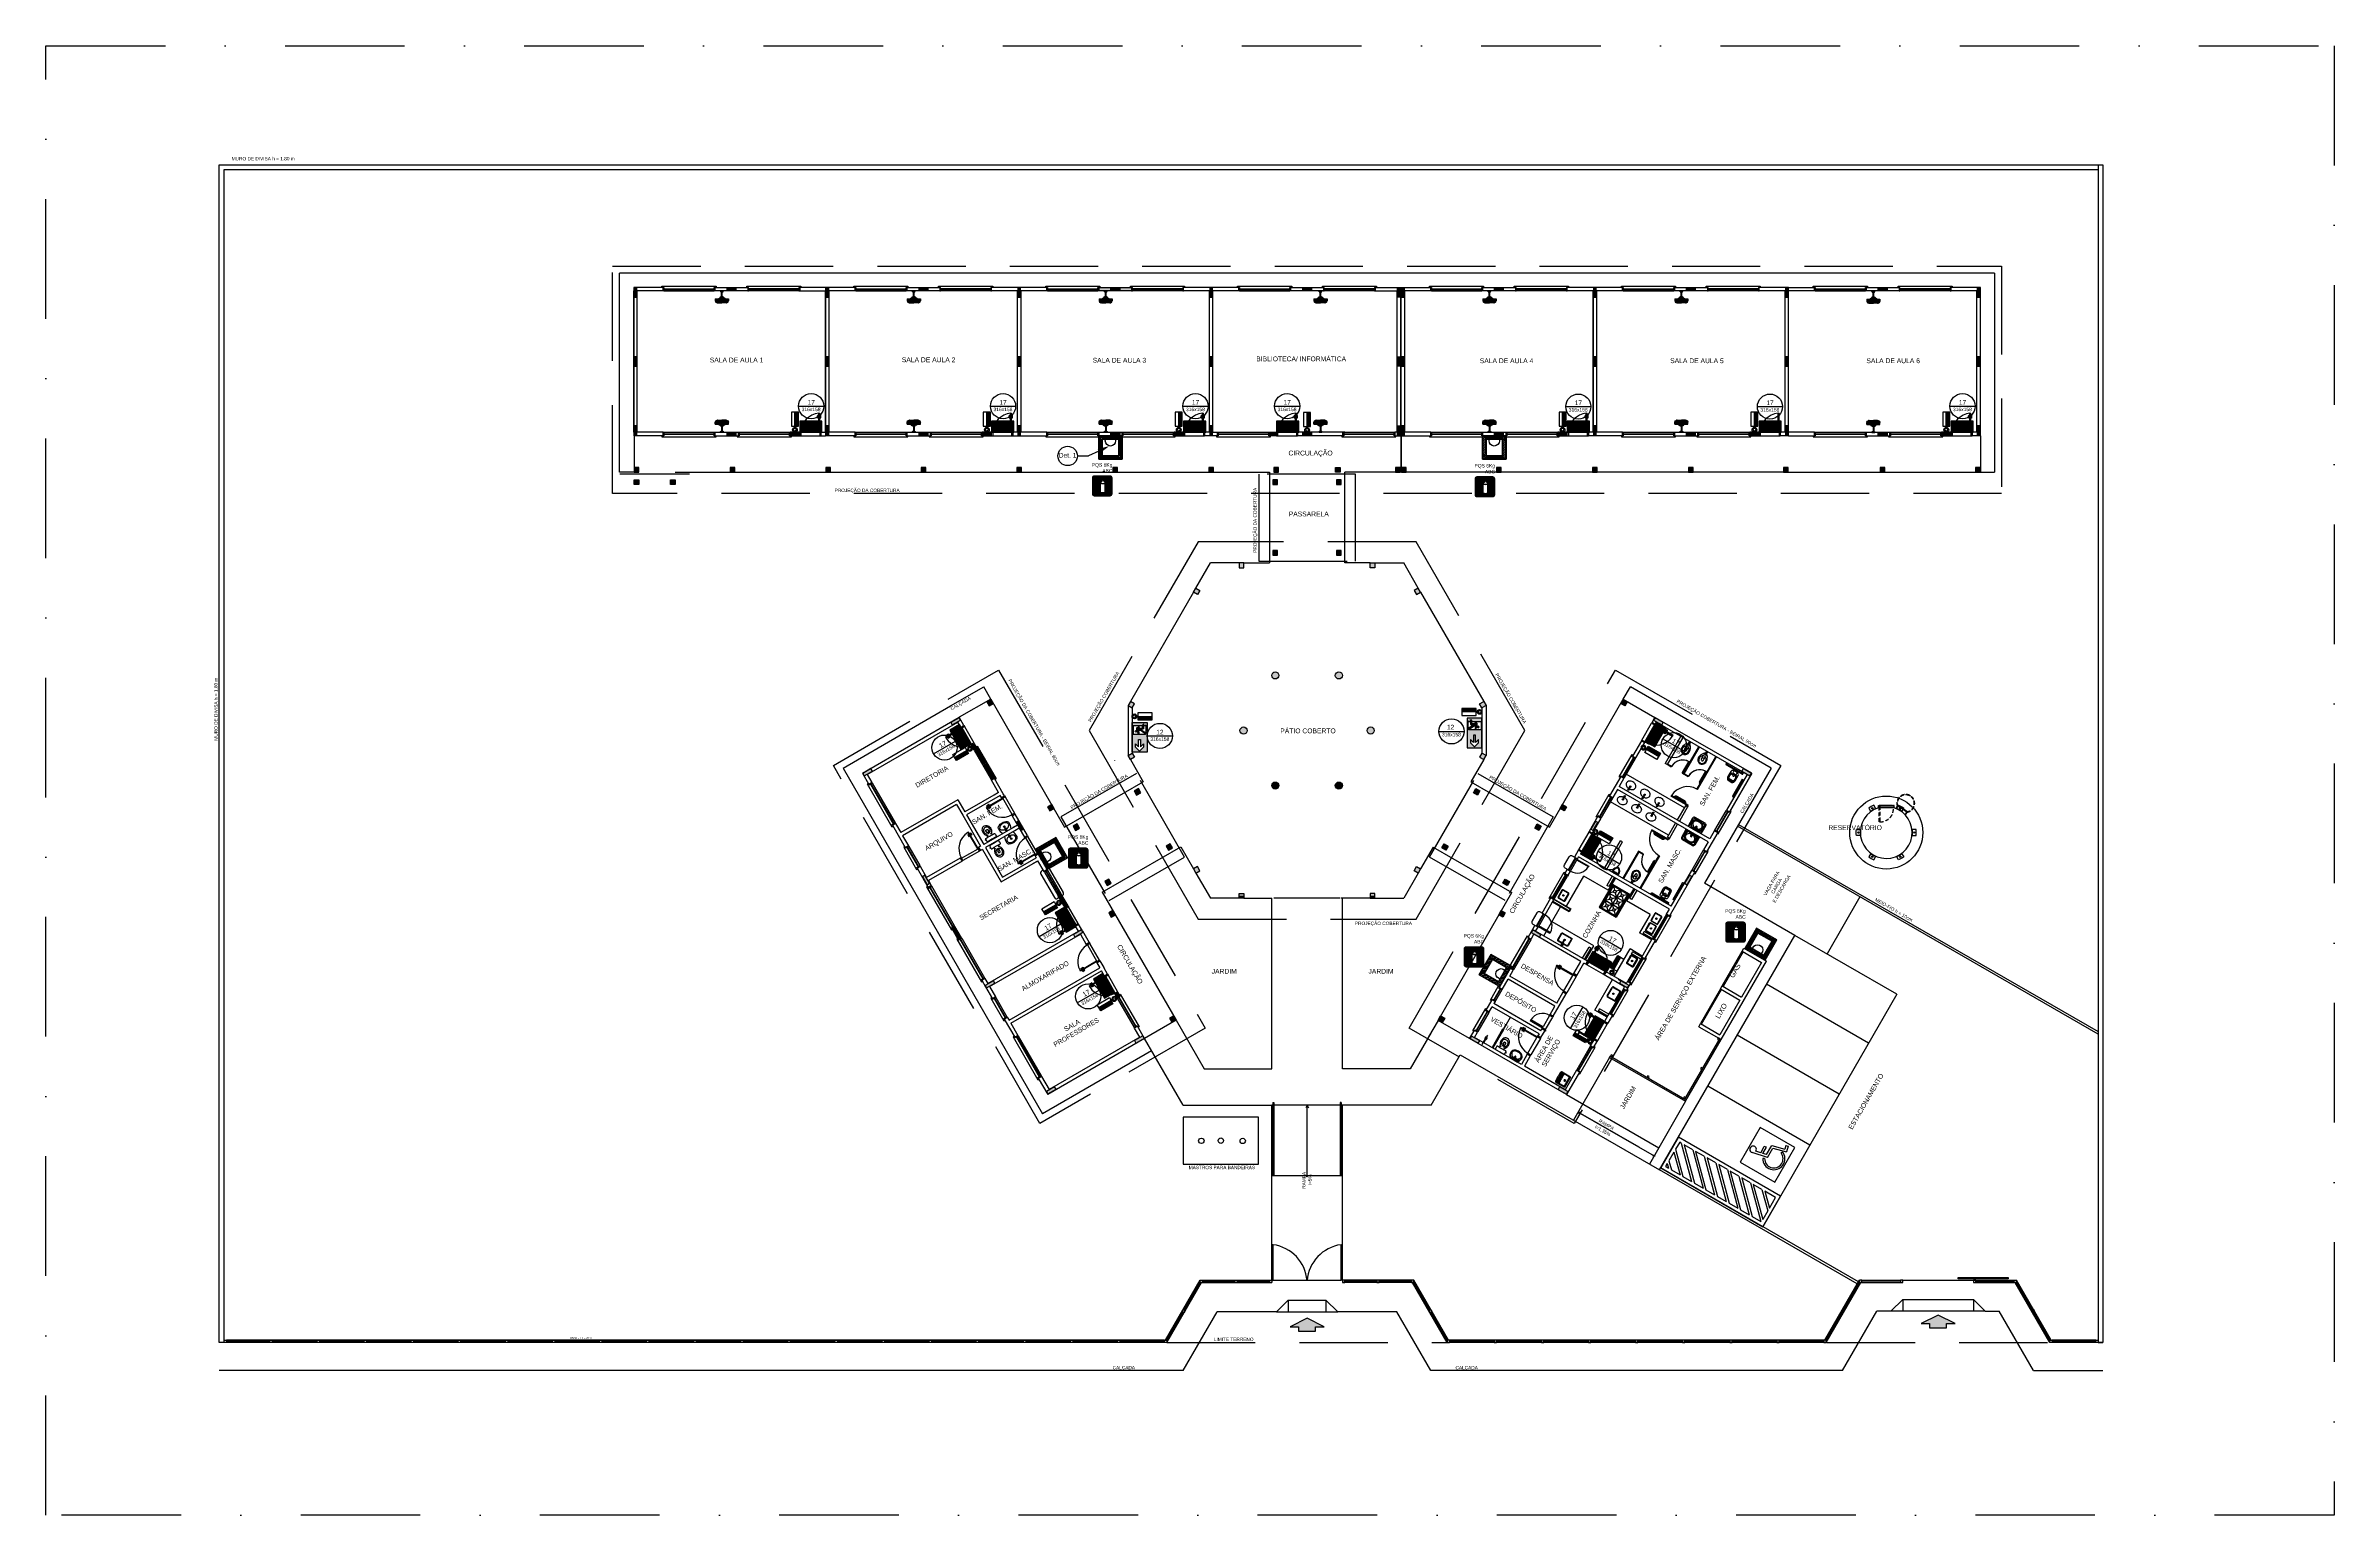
# Model space of a CAD drawing. Header units: centimetres. Extents: x 6807 to 16527, y -130 to 6110.
import ezdxf
from ezdxf.enums import TextEntityAlignment as Align

# ---------------------------------------------------------------- set-up
doc = ezdxf.new("R2010")
doc.units = ezdxf.units.CM
doc.header["$LTSCALE"] = 10
doc.set_wipeout_variables(frame=1)
for name, pattern in [('CONTINU', [0]), ('DASHDOT', [25.4, 12.7, -6.35, 0, -6.35]), ('HIDDEN', [9.525, 6.35, -3.175]), ('TRACEJADO_G', [0.375, 0.25, -0.125]), ('TRAÇO-2PTOS_P', [0.625, 0.25, -0.125, 0, -0.125, 0, -0.125])]:
    doc.linetypes.add(name, pattern=pattern)
for name, color, linetype in [('_TERREO', 7, 'Continuous'), ('A-03_ILU', 3, 'Continuous'), ('a-251', 251, 'Continuous'), ('A-BARRA', 2, 'Continuous'), ('A-COTAS', 1, 'Continuous'), ('A-HACHURAPARED', 254, 'Continuous'), ('A-JANEL', 1, 'Continuous'), ('A-MURO', 2, 'Continuous'), ('A-PARED', 3, 'Continuous'), ('A-PARED-PISOS', 2, 'Continuous'), ('A-PAREDE', 5, 'Continuous'), ('A-PILAR', 6, 'Continuous'), ('A-PILAR_EIXO', 5, 'DASHDOT'), ('A-PISOS', 2, 'Continuous'), ('A-PISOS-CTEL', 2, 'TRACEJADO_G'), ('A-PISOS-NIVEL', 1, 'Continuous'), ('A-PORTA', 3, 'Continuous'), ('A-PROJCOBERTURA', 7, 'HIDDEN'), ('A-SOLEIRA', 1, 'Continuous'), ('A-WC', 1, 'Continuous'), ('ACES-I', 251, 'Continuous'), ('AQ-ALV', 251, 'Continuous'), ('AR-ALV', 2, 'Continuous'), ('AR-ESQ', 2, 'Continuous'), ('AR-PIS', 251, 'Continuous'), ('AR-TXT', 1, 'Continuous'), ('ARQ-ALV-CORTE', 5, 'Continuous'), ('ARQ-ALV-ENCOBERTA', 8, 'Continuous'), ('ARQ-ALV-VISTA1', 1, 'Continuous'), ('ARQ-ALV-VISTA2', 1, 'Continuous'), ('ARQ-BNC-VISTA', 1, 'Continuous'), ('ARQ-COB-PROJ', 8, 'TRAÇO-2PTOS_P'), ('ARQ-EQP-VISTA', 1, 'Continuous'), ('ARQ-ESQ-CORTE', 3, 'Continuous'), ('ARQ-ESQ-VISTA1', 2, 'Continuous'), ('ARQ-ESQ-VISTA2', 1, 'Continuous'), ('ARQ-MOB-VISTA', 1, 'CONTINU'), ('ARQ-PIS-VISTA', 8, 'Continuous'), ('ARQ-SMB-1_100', 1, 'Continuous'), ('ARQ-TXT-1_050', 2, 'Continuous'), ('ARQ-TXT-1_075', 2, 'Continuous'), ('EST-MET-CORTE', 5, 'Continuous'), ('INCENDIO', 5, 'FENCELINE2'), ('PAG', 1, 'Continuous'), ('PORTAL_VTA_DIST', 2, 'Continuous'), ('PORTAL_VTA_PROX', 1, 'Continuous'), ('PRES-AZUL', 164, 'Continuous'), ('s-251', 250, 'Continuous'), ('t20_ILU', 1, 'Continuous'), ('TIPO_A-03_ILU', 3, 'Continuous'), ('TIPO_t20_ILU', 1, 'Continuous'), ('TIPO_t20INC', 1, 'Continuous')]:
    doc.layers.add(name, color=color, linetype=linetype)
doc.styles.add('ESC-50-A20', font='arial.ttf', dxfattribs={"height": 0.1})
doc.styles.add('T15', font='arial.ttf', dxfattribs={"height": 0.15})
doc.styles.add('T20', font='arial.ttf', dxfattribs={"height": 0.2})
doc.linetypes.add('FENCELINE2', pattern='A,6.35,-2.54,[132,ltypeshp.shx,S=2.54,R=0,X=-2.54,Y=0],-2.54,25.4', length=36.83)

# ---------------------------------------------------------------- blocks, each defined once
blk = doc.blocks.new('*U2')
h = blk.add_hatch(color=92)
h.dxf.hatch_style = 1
h.paths.add_polyline_path([(6.3, 0), (6.3, -6.3), (-6.3, -6.3), (-6.3, 0)])
h.paths.add_polyline_path([(1.3, -2.58), (1.3, -2.88), (1.3, -5.55), (1.66, -5.9), (2.01, -5.9), (1.66, -5.55), (2.16, -5.55), (2.51, -5.9), (5.21, -5.9), (4.85, -5.55), (4.85, -4.89), (5.7, -4.89), (4.85, -4.04), (4.85, -0.4), (1.3, -0.4)], flags=16)
h.paths.add_polyline_path([(-0.86, -2.73), (-4.01, -2.73), (-2.75, -1.47), (-4.22, -1.47), (-5.9, -3.15), (-4.22, -4.83), (-2.75, -4.83), (-4.01, -3.57), (-0.86, -3.57)], flags=16)
h.paths.add_polyline_path([(2.88, -1.58, 1), (2.22, -1.58, 1)], flags=0)
h = blk.add_hatch(color=92)
h.dxf.hatch_style = 1
h.paths.add_polyline_path([(2.56, -2.5), (2.19, -2.87), (1.3, -2.87), (1.3, -2.58), (2.07, -2.58), (2.55, -2.09, -0.198912), (2.81, -1.99), (3.84, -1.99, -0.267949), (4.16, -2.17), (4.49, -2.74, -1), (4.23, -2.89), (3.88, -2.28), (3.46, -2.28), (3.84, -2.95, -0.131652), (3.89, -3.13), (3.89, -4.35), (5.03, -4.35), (5.48, -4.8), (3.81, -4.8, -0.414214), (3.44, -4.43), (3.44, -3.72, 0.73323), (3.38, -3.7), (2.2, -5.39), (1.66, -5.39), (3.06, -3.38)])
h = blk.add_hatch(color=92)
h.dxf.hatch_style = 1
h.paths.add_polyline_path([(2.22, -1.58, -1), (2.88, -1.58, -1)])
at = {"layer": 'a-251', "color": 92}
blk.add_line((1.3, -2.58), (1.3, -2.88), dxfattribs=at)
at = {"layer": 's-251', "color": 1}
for points in [[(-6.3, -6.3), (-6.3, 0), (6.3, 0), (6.3, -6.3)], [(-4.22, -1.47), (-2.75, -1.47), (-4.01, -2.73), (-0.86, -2.73), (-0.86, -3.57), (-4.01, -3.57), (-2.75, -4.83), (-4.22, -4.83), (-5.9, -3.15)]]:
    blk.add_lwpolyline(points, close=True, dxfattribs=at)
blk.add_lwpolyline([(1.3, -2.88), (1.3, -5.55), (1.66, -5.9), (2.01, -5.9), (1.66, -5.55), (2.16, -5.55), (2.51, -5.9), (5.21, -5.9), (4.85, -5.55), (4.85, -4.89), (5.7, -4.89), (5.07, -4.26), (4.85, -4.26), (4.85, -0.4), (1.3, -0.4), (1.3, -2.58), (2.07, -2.58), (2.55, -2.09, -0.198912), (2.81, -1.99), (3.84, -1.99, -0.267949), (4.16, -2.17), (4.49, -2.74, -1), (4.23, -2.89), (3.88, -2.28), (3.46, -2.28), (3.84, -2.95, -0.131652), (3.89, -3.13), (3.89, -4.35), (5.03, -4.35), (5.48, -4.8), (3.81, -4.8, -0.414214), (3.44, -4.43), (3.44, -3.72, 0.73323), (3.38, -3.7), (2.2, -5.39), (1.66, -5.39), (3.06, -3.38), (2.56, -2.5), (2.19, -2.87), (1.3, -2.87), (1.3, -2.88), (1.3, -2.87)], format="xyb", dxfattribs=at)
blk.add_circle((2.55, -1.58), 0.333, dxfattribs=at)
blk = doc.blocks.new('*U1')
h = blk.add_hatch(color=92)
h.dxf.hatch_style = 1
h.paths.add_polyline_path([(12.6, -6.3), (12.6, 0), (0, 0), (0, -6.3)])
at = {"layer": 's-251', "color": 1}
blk.add_lwpolyline([(12.6, -6.3), (12.6, 0), (0, 0), (0, -6.3)], close=True, dxfattribs=at)
at = {"color": 255, "style": 'T20'}
blk.add_text('SAÍDA', height=2.79, dxfattribs=at).set_placement((6.3, -3.1), align=Align.MIDDLE_CENTER)
blk = doc.blocks.new('A$C1CA961C3')
h = blk.add_hatch(color=253)
h.dxf.hatch_style = 1
h.paths.add_polyline_path([(30, 85), (15, 85), (15, 25), (30, 25)])
for p, q in [((6.3, 15), (15, 0)), ((23.7, 15), (6.3, 15)), ((15, 25), (15, 85)), ((15, 25), (15, 15)), ((15, 0), (23.7, 15))]:
    blk.add_line(p, q)
blk.add_lwpolyline([(0, 85), (0, 25), (30, 25), (30, 85), (0, 85)])
blk.add_circle((15, 10), 10)
blk = doc.blocks.new('A$C546B36FD')
h = blk.add_hatch()
h.set_pattern_fill('_USER', color=250, scale=5, angle=45, style=0, pattern_type=0)
h.set_pattern_definition([(135, (35.575, -31.72434), (0.03535534, 0.03535534), [])])
h.paths.add_polyline_path([(0, 1), (0, 0), (1, 0), (1, 1)])
h.paths.add_polyline_path([(0.15, 0.85), (0.15, 0.15), (0.85, 0.15), (0.85, 0.85)], flags=16)
at = {"color": 2, "linetype": 'Continuous'}
for points in [[(0, 0), (1, 0), (1, 1), (0, 1)], [(0.15, 0.15), (0.85, 0.15), (0.85, 0.85), (0.15, 0.85)]]:
    blk.add_lwpolyline(points, close=True, dxfattribs=at)
blk = doc.blocks.new('A$C4FD14C5E')
at = {"layer": 'AQ-ALV'}
h = blk.add_hatch(color=10, dxfattribs=at)
h.paths.add_polyline_path([(0.014, 0.531, -0.414214), (0.056, 0.573), (0.531, 0.573, -0.414214), (0.573, 0.531), (0.573, 0.056, -0.414214), (0.531, 0.014), (0.056, 0.014, -0.414214), (0.014, 0.056)])
h.paths.add_polyline_path([(0.435, 0.432, 0.066102), (0.33, 0.455), (0.33, 0.451), (0.326, 0.451, 0.255211), (0.339, 0.437, -0.26601), (0.385, 0.381), (0.385, 0.102, -0.414214), (0.365, 0.083), (0.259, 0.083, -0.414214), (0.239, 0.102), (0.239, 0.381, -0.26601), (0.286, 0.437, 0.255211), (0.299, 0.451), (0.287, 0.451), (0.287, 0.459), (0.268, 0.457), (0.251, 0.454), (0.236, 0.45), (0.222, 0.446), (0.211, 0.441), (0.201, 0.436), (0.192, 0.431), (0.184, 0.426), (0.178, 0.421), (0.172, 0.416), (0.167, 0.412), (0.163, 0.407), (0.16, 0.402), (0.157, 0.398), (0.154, 0.393), (0.152, 0.388), (0.15, 0.383), (0.148, 0.378), (0.147, 0.373), (0.145, 0.367), (0.145, 0.362), (0.144, 0.356), (0.144, 0.35), (0.144, 0.343), (0.144, 0.337), (0.145, 0.33), (0.146, 0.324), (0.148, 0.317), (0.15, 0.31), (0.152, 0.303), (0.154, 0.297), (0.156, 0.291), (0.159, 0.285), (0.162, 0.279), (0.164, 0.273), (0.167, 0.267), (0.17, 0.262), (0.174, 0.257), (0.177, 0.252), (0.18, 0.248), (0.183, 0.244), (0.185, 0.239), (0.188, 0.235), (0.191, 0.232), (0.193, 0.228), (0.195, 0.225), (0.198, 0.221), (0.199, 0.218), (0.201, 0.215), (0.203, 0.211), (0.204, 0.208), (0.205, 0.205), (0.206, 0.201), (0.207, 0.197), (0.208, 0.193), (0.208, 0.189), (0.209, 0.184), (0.21, 0.179), (0.21, 0.174), (0.211, 0.168), (0.211, 0.162), (0.211, 0.156), (0.211, 0.15), (0.211, 0.143, -1), (0.198, 0.143), (0.198, 0.149), (0.198, 0.155), (0.198, 0.161), (0.197, 0.167), (0.197, 0.172), (0.196, 0.178), (0.196, 0.183), (0.195, 0.187), (0.195, 0.191), (0.194, 0.195), (0.193, 0.198), (0.192, 0.201), (0.191, 0.204), (0.19, 0.206), (0.189, 0.209), (0.188, 0.211), (0.186, 0.214), (0.184, 0.217), (0.182, 0.221), (0.18, 0.224), (0.177, 0.228), (0.174, 0.232), (0.172, 0.236), (0.169, 0.241), (0.165, 0.245), (0.162, 0.25), (0.159, 0.255), (0.156, 0.261), (0.153, 0.267), (0.15, 0.273), (0.147, 0.279), (0.144, 0.286), (0.141, 0.292), (0.139, 0.299), (0.137, 0.307), (0.135, 0.314), (0.133, 0.321), (0.132, 0.328), (0.131, 0.335), (0.131, 0.343), (0.131, 0.35), (0.131, 0.357), (0.131, 0.363), (0.132, 0.37), (0.134, 0.376), (0.135, 0.382), (0.137, 0.388), (0.14, 0.394), (0.142, 0.399), (0.145, 0.405), (0.149, 0.41), (0.153, 0.415), (0.158, 0.421), (0.163, 0.426), (0.169, 0.431), (0.177, 0.437), (0.185, 0.442), (0.194, 0.448), (0.205, 0.453), (0.218, 0.458), (0.232, 0.463), (0.248, 0.467), (0.266, 0.47), (0.287, 0.473), (0.287, 0.473), (0.287, 0.481), (0.323, 0.481, -0.086495), (0.435, 0.507, -1), (0.435, 0.5, 0.06701), (0.33, 0.473), (0.33, 0.464, -0.083547), (0.438, 0.438, -1)], flags=16)
at = {"color": 1}
for p, q in [((0, 0.531), (0, 0.056)), ((0.014, 0.531), (0.014, 0.056)), ((0.531, 0.587), (0.056, 0.587)), ((0.531, 0.573), (0.056, 0.573)), ((0.056, 0.014), (0.531, 0.014)), ((0.132, 0.37), (0.131, 0.363)), ((0.131, 0.363), (0.131, 0.357)), ((0.131, 0.357), (0.131, 0.35)), ((0.131, 0.35), (0.131, 0.343)), ((0.131, 0.343), (0.131, 0.335)), ((0.131, 0.335), (0.132, 0.328)), ((0.134, 0.376), (0.132, 0.37)), ((0.132, 0.328), (0.133, 0.321)), ((0.133, 0.321), (0.135, 0.314)), ((0.135, 0.382), (0.134, 0.376)), ((0.137, 0.388), (0.135, 0.382)), ((0.135, 0.314), (0.137, 0.307)), ((0.14, 0.394), (0.137, 0.388)), ((0.137, 0.307), (0.139, 0.299)), ((0.139, 0.299), (0.141, 0.292)), ((0.142, 0.399), (0.14, 0.394)), ((0.141, 0.292), (0.144, 0.286)), ((0.145, 0.405), (0.142, 0.399)), ((0.145, 0.362), (0.144, 0.356)), ((0.144, 0.356), (0.144, 0.35)), ((0.144, 0.35), (0.144, 0.343)), ((0.144, 0.343), (0.144, 0.337)), ((0.144, 0.337), (0.145, 0.33)), ((0.144, 0.286), (0.147, 0.279)), ((0.149, 0.41), (0.145, 0.405)), ((0.147, 0.373), (0.145, 0.367)), ((0.145, 0.367), (0.145, 0.362)), ((0.145, 0.33), (0.146, 0.324)), ((0.146, 0.324), (0.148, 0.317)), ((0.148, 0.378), (0.147, 0.373)), ((0.147, 0.279), (0.15, 0.273)), ((0.15, 0.383), (0.148, 0.378)), ((0.148, 0.317), (0.15, 0.31)), ((0.153, 0.415), (0.149, 0.41)), ((0.152, 0.388), (0.15, 0.383)), ((0.15, 0.31), (0.152, 0.303)), ((0.15, 0.273), (0.153, 0.267)), ((0.154, 0.393), (0.152, 0.388)), ((0.152, 0.303), (0.154, 0.297)), ((0.158, 0.421), (0.153, 0.415)), ((0.153, 0.267), (0.156, 0.261)), ((0.157, 0.398), (0.154, 0.393)), ((0.154, 0.297), (0.156, 0.291)), ((0.156, 0.291), (0.159, 0.285)), ((0.156, 0.261), (0.159, 0.255)), ((0.16, 0.402), (0.157, 0.398)), ((0.163, 0.426), (0.158, 0.421)), ((0.159, 0.285), (0.162, 0.279)), ((0.159, 0.255), (0.162, 0.25)), ((0.163, 0.407), (0.16, 0.402)), ((0.162, 0.279), (0.164, 0.273)), ((0.162, 0.25), (0.165, 0.245)), ((0.169, 0.431), (0.163, 0.426)), ((0.167, 0.412), (0.163, 0.407)), ((0.164, 0.273), (0.167, 0.267)), ((0.165, 0.245), (0.169, 0.241)), ((0.172, 0.416), (0.167, 0.412)), ((0.167, 0.267), (0.17, 0.262)), ((0.177, 0.437), (0.169, 0.431)), ((0.169, 0.241), (0.172, 0.236)), ((0.17, 0.262), (0.174, 0.257)), ((0.178, 0.421), (0.172, 0.416)), ((0.172, 0.236), (0.174, 0.232)), ((0.174, 0.257), (0.177, 0.252)), ((0.174, 0.232), (0.177, 0.228)), ((0.185, 0.442), (0.177, 0.437)), ((0.177, 0.252), (0.18, 0.248)), ((0.177, 0.228), (0.18, 0.224)), ((0.184, 0.426), (0.178, 0.421)), ((0.18, 0.248), (0.183, 0.244)), ((0.18, 0.224), (0.182, 0.221)), ((0.182, 0.221), (0.184, 0.217)), ((0.183, 0.244), (0.185, 0.239)), ((0.192, 0.431), (0.184, 0.426)), ((0.184, 0.217), (0.186, 0.214)), ((0.194, 0.448), (0.185, 0.442)), ((0.185, 0.239), (0.188, 0.235)), ((0.186, 0.214), (0.188, 0.211)), ((0.188, 0.235), (0.191, 0.232)), ((0.188, 0.211), (0.189, 0.209)), ((0.189, 0.209), (0.19, 0.206)), ((0.19, 0.206), (0.191, 0.204)), ((0.191, 0.232), (0.193, 0.228)), ((0.191, 0.204), (0.192, 0.201)), ((0.201, 0.436), (0.192, 0.431)), ((0.192, 0.201), (0.193, 0.198)), ((0.193, 0.228), (0.195, 0.225)), ((0.193, 0.198), (0.194, 0.195)), ((0.205, 0.453), (0.194, 0.448)), ((0.194, 0.195), (0.195, 0.191)), ((0.195, 0.225), (0.198, 0.221)), ((0.195, 0.191), (0.195, 0.187)), ((0.195, 0.187), (0.196, 0.183)), ((0.196, 0.183), (0.196, 0.178)), ((0.196, 0.178), (0.197, 0.172)), ((0.197, 0.172), (0.197, 0.167)), ((0.197, 0.167), (0.198, 0.161)), ((0.198, 0.221), (0.199, 0.218)), ((0.198, 0.161), (0.198, 0.155)), ((0.198, 0.155), (0.198, 0.149)), ((0.198, 0.149), (0.198, 0.143)), ((0.199, 0.218), (0.201, 0.215)), ((0.211, 0.441), (0.201, 0.436)), ((0.201, 0.215), (0.203, 0.211)), ((0.203, 0.211), (0.204, 0.208)), ((0.204, 0.208), (0.205, 0.205)), ((0.218, 0.458), (0.205, 0.453)), ((0.205, 0.205), (0.206, 0.201)), ((0.206, 0.201), (0.207, 0.197)), ((0.207, 0.197), (0.208, 0.193)), ((0.208, 0.193), (0.208, 0.189)), ((0.208, 0.189), (0.209, 0.184)), ((0.209, 0.184), (0.21, 0.179)), ((0.21, 0.179), (0.21, 0.174)), ((0.21, 0.174), (0.211, 0.168)), ((0.222, 0.446), (0.211, 0.441)), ((0.211, 0.168), (0.211, 0.162)), ((0.211, 0.162), (0.211, 0.156)), ((0.211, 0.156), (0.211, 0.15)), ((0.211, 0.15), (0.211, 0.143)), ((0.232, 0.463), (0.218, 0.458)), ((0.236, 0.45), (0.222, 0.446)), ((0.248, 0.467), (0.232, 0.463)), ((0.251, 0.454), (0.236, 0.45)), ((0.239, 0.102), (0.239, 0.381)), ((0.266, 0.47), (0.248, 0.467)), ((0.268, 0.457), (0.251, 0.454)), ((0.259, 0.083), (0.365, 0.083)), ((0.287, 0.473), (0.266, 0.47)), ((0.287, 0.459), (0.268, 0.457)), ((0.287, 0.481), (0.323, 0.481)), ((0.287, 0.451), (0.287, 0.481)), ((0.299, 0.451), (0.287, 0.451)), ((0.33, 0.451), (0.326, 0.451)), ((0.33, 0.473), (0.33, 0.464)), ((0.33, 0.455), (0.33, 0.451)), ((0.385, 0.102), (0.385, 0.381)), ((0.573, 0.056), (0.573, 0.531)), ((0.587, 0.056), (0.587, 0.531)), ((0.056, 0), (0.531, 0))]:
    blk.add_line(p, q, dxfattribs=at)
at = {"color": 1, "linetype": 'Continuous'}
blk.add_line((0.287, 0.473), (0.287, 0.473), dxfattribs=at)
at = {"color": 1}
for centre, radius, start, end in [((0.056, 0.531), 0.0559, 90, 180), ((0.056, 0.056), 0.0559, 180, 270), ((0.056, 0.531), 0.0419, 90, 180), ((0.056, 0.056), 0.0419, 180, 270), ((0.205, 0.143), 0.00663, 180.50297, 0.50297), ((0.312, 0.368), 0.0735, 110.4418, 170.02694), ((0.312, 0.535), 0.171, 244.72466, 295.27534), ((0.312, 0.266), 0.171, 244.72466, 295.27534), ((0.259, 0.102), 0.0199, 180, 270), ((0.312, 0.535), 0.164, 244.20479, 295.79521), ((0.279, 0.456), 0.0199, 290.4418, 347.70946), ((0.455, 0.173), 0.335, 93.47981, 113.2537), ((0.346, 0.456), 0.0199, 192.29054, 249.5582), ((0.485, 0.094), 0.409, 96.95332, 112.28787), ((0.305, 0.13), 0.335, 66.76115, 85.86439), ((0.297, 0.047), 0.409, 70.23466, 85.36203), ((0.313, 0.368), 0.0735, 9.97306, 69.5582), ((0.365, 0.102), 0.0199, 270, 0), ((0.435, 0.504), 0.00332, 273.47981, 93.47981), ((0.436, 0.435), 0.00332, 246.76115, 66.76115), ((0.531, 0.531), 0.0559, 0, 90), ((0.531, 0.531), 0.0419, 0, 90), ((0.531, 0.056), 0.0559, 270, 0), ((0.531, 0.056), 0.0419, 270, 360)]:
    blk.add_arc(centre, radius, start, end, dxfattribs=at)
blk = doc.blocks.new('Paraplegico')
for p, q in [((134, 171.8), (119.2, 239.1)), ((136.5, 206.8), (131.9, 228.1)), ((136.5, 206.8), (167.2, 206.8)), ((138.7, 196.8), (169.4, 196.8)), ((142, 181.8), (138.7, 196.8)), ((169.4, 196.8), (167.2, 206.8)), ((124.1, 180.5), (120.3, 187.6)), ((134, 171.8), (179.2, 171.8)), ((142, 181.8), (186.9, 181.8)), ((179.2, 171.8), (194.3, 113.5)), ((179.3, 131.3), (186.7, 128.3)), ((186.9, 181.8), (201.5, 125.6)), ((218.8, 119.6), (194.3, 113.5)), ((216.3, 129.2), (201.5, 125.6)), ((216.3, 129.2), (218.8, 119.6))]:
    blk.add_line(p, q)
for centre, radius, start, end in [((133, 242.1), 14.1, 265.54808, 192.36351), ((143, 146.1), 47.2, 118.77279, 337.77132), ((143, 146.1), 39.2, 118.77279, 337.77132)]:
    blk.add_arc(centre, radius, start, end)
blk = doc.blocks.new('A$C4CB241E8')
at = {"layer": 'ACES-I'}
for p, q in [((0, 0.166), (0, 0.074)), ((0, 0.166), (0.137, 0.166)), ((0, 0.145), (0.137, 0.145)), ((0, 0.089), (0.055, 0.089)), ((0.008, 0.067), (0.046, 0.067)), ((0.046, 0.067), (0.137, 0.067)), ((0.055, 0.089), (0.137, 0.089)), ((0.102, 0.007), (0.083, 0.007)), ((0.102, 0), (0.083, 0)), ((0.102, 0.007), (0.174, 0.007)), ((0.102, 0), (0.283, 0)), ((0.137, 0.166), (0.142, 0.17)), ((0.137, 0.131), (0.137, 0.145)), ((0.137, 0.089), (0.137, 0.131)), ((0.142, 0.17), (0.198, 0.212)), ((0.144, 0.145), (0.424, 0.145)), ((0.144, 0.132), (0.144, 0.145)), ((0.144, 0.089), (0.144, 0.132)), ((0.144, 0.089), (0.424, 0.089)), ((0.144, 0.067), (0.279, 0.067)), ((0.198, 0.203), (0.148, 0.166)), ((0.148, 0.166), (0.42, 0.166)), ((0.198, 0.203), (0.198, 0.166)), ((0.198, 0.189), (0.368, 0.189)), ((0.198, 0.182), (0.273, 0.182)), ((0.203, 0.007), (0.279, 0.007)), ((0.215, 0.027), (0.258, 0.027)), ((0.224, 0.5), (0.344, 0.5)), ((0.224, 0.49), (0.224, 0.5)), ((0.226, 0.24), (0.339, 0.24)), ((0.234, 0.48), (0.334, 0.48)), ((0.234, 0.47), (0.234, 0.48)), ((0.244, 0.46), (0.324, 0.46)), ((0.268, 0.043), (0.268, 0.067)), ((0.269, 0.252), (0.269, 0.46)), ((0.276, 0.118), (0.276, 0.099)), ((0.277, 0.257), (0.277, 0.253)), ((0.277, 0.253), (0.281, 0.243)), ((0.287, 0.258), (0.279, 0.258)), ((0.279, 0.067), (0.279, 0.009)), ((0.279, 0.067), (0.286, 0.067)), ((0.279, 0.009), (0.279, 0.007)), ((0.283, 0.089), (0.283, 0.067)), ((0.463, 0), (0.283, 0)), ((0.288, 0.253), (0.284, 0.243)), ((0.286, 0.067), (0.286, 0.009)), ((0.286, 0.067), (0.422, 0.067)), ((0.286, 0.009), (0.286, 0.007)), ((0.286, 0.007), (0.362, 0.007)), ((0.288, 0.253), (0.288, 0.257)), ((0.29, 0.118), (0.29, 0.099)), ((0.293, 0.182), (0.368, 0.182)), ((0.299, 0.252), (0.299, 0.46)), ((0.307, 0.027), (0.373, 0.027)), ((0.334, 0.47), (0.334, 0.48)), ((0.344, 0.49), (0.344, 0.5)), ((0.424, 0.172), (0.368, 0.213)), ((0.368, 0.205), (0.368, 0.166)), ((0.368, 0.205), (0.42, 0.166)), ((0.463, 0.007), (0.392, 0.007)), ((0.431, 0.166), (0.424, 0.172)), ((0.424, 0.145), (0.424, 0.089)), ((0.429, 0.067), (0.526, 0.067)), ((0.431, 0.166), (0.565, 0.166)), ((0.431, 0.145), (0.565, 0.145)), ((0.431, 0.13), (0.431, 0.145)), ((0.431, 0.089), (0.431, 0.13)), ((0.431, 0.089), (0.519, 0.089)), ((0.463, 0.007), (0.482, 0.007)), ((0.463, 0), (0.482, 0)), ((0.519, 0.089), (0.565, 0.089)), ((0.526, 0.067), (0.557, 0.067)), ((0.565, 0.166), (0.565, 0.074))]:
    blk.add_line(p, q, dxfattribs=at)
for points in [[(0.246, 0.099), (0.246, 0.089)], [(0.323, 0.089), (0.323, 0.099), (0.246, 0.099)], [(0.246, 0.08), (0.246, 0.08)]]:
    blk.add_lwpolyline(points, dxfattribs=at)
blk.add_lwpolyline([(0.273, 0.184), (0.273, 0.175), (0.293, 0.175), (0.293, 0.184)], close=True, dxfattribs=at)
for centre, radius, start, end in [((0.083, 0.084), 0.0836, 187.02412, 270.14025), ((0.083, 0.084), 0.0766, 192.46171, 270.14025), ((0.158, 0.164), 0.148, 220.88472, 270.73174), ((0.161, -0.014), 0.147, 99.44742, 135.89868), ((0.204, 0.067), 0.0671, 179.71659, 229.3446), ((0.161, -0.014), 0.147, 87.35508, 96.66887), ((0.204, 0.067), 0.06, 179.6832, 237.01378), ((0.204, 0.067), 0.0671, 229.3446, 243.45751), ((0.168, 0.133), 0, 90, 303.57392), ((0.165, 0.08), 0.0536, 23.55921, 86.61296), ((0.158, 0.164), 0.148, 274.99968, 292.34127), ((0.204, 0.067), 0.06, 237.01378, 269.65165), ((0.226, 0.212), 0.0283, 90, 180), ((0.226, 0.147), 0.0283, 182.97293, 248.62487), ((0.214, 0.101), 2.511308197128957e-15, 227.11842, 0), ((0.276, 0.127), 0.0676, 202.59925, 214.7226), ((0.158, 0.164), 0.148, 292.34127, 305.83049), ((0.283, 0.252), 0.148, 243.14166, 267.26204), ((0.283, 1.064), 0.946, 265.94639, 274.05361), ((0.283, 0.105), 0.148, 92.05933, 114.71907), ((0.234, 0.49), 0.01, 180, 270), ((0.244, 0.47), 0.01, 180, 270), ((0.345, 0.107), 0.118, 199.85984, 236.35152), ((0.242, 0.245), 0.00548, 36.90608, 175.17714), ((0.44, -0.107), 0.228, 134.83756, 138.99117), ((0.279, 0.257), 0.00141, 90, 180), ((0.283, 0.251), 0.00548, 13.98386, 166.01614), ((0.283, 0.244), 0.00141, 202.31344, 337.68656), ((0.44, -0.107), 0.228, 130.12684, 132.38716), ((0.221, 0.107), 0.118, 303.64848, 317.16162), ((0.287, 0.257), 0.00141, 0, 90), ((0.283, 0.105), 0.148, 65.28093, 87.94067), ((0.283, 0.252), 0.148, 272.73796, 296.85834), ((0.221, 0.107), 0.118, 317.16162, 340.14016), ((0.323, 0.245), 0.00548, 4.82286, 143.09392), ((0.415, -0.018), 0.148, 92.26852, 128.56782), ((0.324, 0.47), 0.01, 270, 0), ((0.334, 0.49), 0.01, 270, 0), ((0.339, 0.212), 0.0283, 3.73195, 90), ((0.297, 0.02), 0.0676, 22.59925, 43.7437), ((0.339, 0.147), 0.0283, 291.37513, 357.02707), ((0.409, 0.067), 0.0536, 203.55921, 228.09902), ((0.362, 0.067), 0.06, 270.34835, 301.63581), ((0.409, 0.067), 0.0536, 228.09902, 252.8541), ((0.362, 0.067), 0.0671, 296.54249, 307.53089), ((0.362, 0.067), 0.06, 301.63581, 0.3168), ((0.413, 0.161), 0.147, 266.08893, 320.64579), ((0.362, 0.067), 0.0671, 307.53089, 0.28341), ((0.415, -0.018), 0.148, 86.60099, 92.26852), ((0.415, -0.018), 0.148, 45.71775, 83.83696), ((0.482, 0.084), 0.0836, 269.85975, 352.97588), ((0.482, 0.084), 0.0766, 269.85975, 347.53829)]:
    blk.add_arc(centre, radius, start, end, dxfattribs=at)

msp = doc.modelspace()

# ---------------------------------------------------------------- hatches: boundary and pattern name
h = msp.add_hatch(color=252)
h.dxf.hatch_style = 1
h.paths.add_polyline_path([(11324.5, 4409.7), (11283.7, 4379.2), (11275.1, 4397.3)])
at = {"layer": 'A-COTAS'}
h = msp.add_hatch(color=251, dxfattribs=at)
h.dxf.hatch_style = 1
h.paths.add_polyline_path([(9306, 5042.3), (9318, 5042.3), (9318, 5082.3), (9306, 5082.3)])
h = msp.add_hatch(color=251, dxfattribs=at)
h.dxf.hatch_style = 1
h.paths.add_polyline_path([(9700, 5082.3), (9700, 5070.3), (9740, 5070.3), (9740, 5082.3)])
h = msp.add_hatch(color=251, dxfattribs=at)
h.set_gradient(color1=(173, 173, 173), color2=(173, 173, 173))
h.paths.add_polyline_path([(10121, 5042.3), (10133, 5042.3), (10133, 5082.3), (10121, 5082.3)])
h = msp.add_hatch(color=251, dxfattribs=at)
h.dxf.hatch_style = 1
h.paths.add_polyline_path([(10121, 5042.3), (10133, 5042.3), (10133, 5082.3), (10121, 5082.3)])
h = msp.add_hatch(color=253, dxfattribs=at)
h.set_gradient(color1=(173, 173, 173), color2=(173, 173, 173))
h.paths.add_polyline_path([(10515, 5082.3), (10515, 5070.3), (10555, 5070.3), (10555, 5082.3)])
h = msp.add_hatch(color=253, dxfattribs=at)
h.set_gradient(color1=(173, 173, 173), color2=(173, 173, 173))
h.paths.add_polyline_path([(10936, 5042.3), (10948, 5042.3), (10948, 5082.3), (10936, 5082.3)])
h = msp.add_hatch(color=253, dxfattribs=at)
h.set_gradient(color1=(173, 173, 173), color2=(173, 173, 173))
h.paths.add_polyline_path([(11419.5, 5083.8), (11279.5, 5083.8), (11279.5, 5068.8), (11419.5, 5068.8)])
h.paths.add_polyline_path([(11330, 5082.3), (11370, 5082.3), (11370, 5070.3), (11330, 5070.3)], flags=16)
h = msp.add_hatch(color=253, dxfattribs=at)
h.set_gradient(color1=(173, 173, 173), color2=(173, 173, 173))
h.paths.add_polyline_path([(11330, 5082.3), (11330, 5070.3), (11370, 5070.3), (11370, 5082.3)])
h = msp.add_hatch(color=253, dxfattribs=at)
h.set_gradient(color1=(173, 173, 173), color2=(173, 173, 173))
h.paths.add_polyline_path([(11751, 5042.3), (11763, 5042.3), (11763, 5082.3), (11751, 5082.3)])
h = msp.add_hatch(color=253, dxfattribs=at)
h.set_gradient(color1=(173, 173, 173), color2=(173, 173, 173))
h.paths.add_polyline_path([(12144.5, 5082.3), (12144.5, 5070.3), (12184.5, 5070.3), (12184.5, 5082.3)])
h = msp.add_hatch(color=253, dxfattribs=at)
h.set_gradient(color1=(173, 173, 173), color2=(173, 173, 173))
h.paths.add_polyline_path([(12560.5, 5042.3), (12548.5, 5042.3), (12548.5, 5082.3), (12560.5, 5082.3)])
h = msp.add_hatch(color=253, dxfattribs=at)
h.set_gradient(color1=(173, 173, 173), color2=(173, 173, 173))
h.paths.add_polyline_path([(12566, 5042.3), (12578, 5042.3), (12578, 5082.3), (12566, 5082.3)])
h = msp.add_hatch(color=253, dxfattribs=at)
h.set_gradient(color1=(173, 173, 173), color2=(173, 173, 173))
h.paths.add_polyline_path([(12959, 5082.3), (12959, 5070.3), (12999, 5070.3), (12999, 5082.3)])
h = msp.add_hatch(color=253, dxfattribs=at)
h.set_gradient(color1=(173, 173, 173), color2=(173, 173, 173))
h.paths.add_polyline_path([(13381, 5042.3), (13393, 5042.3), (13393, 5082.3), (13381, 5082.3)])
h = msp.add_hatch(color=253, dxfattribs=at)
h.set_gradient(color1=(173, 173, 173), color2=(173, 173, 173))
h.paths.add_polyline_path([(13774, 5082.3), (13774, 5070.3), (13814, 5070.3), (13814, 5082.3)])
h = msp.add_hatch(color=251, dxfattribs=at)
h.set_gradient(color1=(173, 173, 173), color2=(173, 173, 173))
h.paths.add_polyline_path([(14196, 5042.3), (14208, 5042.3), (14208, 5082.3), (14196, 5082.3)])
h = msp.add_hatch(color=251, dxfattribs=at)
h.dxf.hatch_style = 1
h.paths.add_polyline_path([(14196, 5042.3), (14208, 5042.3), (14208, 5082.3), (14196, 5082.3)])
h = msp.add_hatch(color=251, dxfattribs=at)
h.dxf.hatch_style = 1
h.paths.add_polyline_path([(14589, 5082.3), (14589, 5070.3), (14629, 5070.3), (14629, 5082.3)])
h = msp.add_hatch(color=251, dxfattribs=at)
h.dxf.hatch_style = 1
h.paths.add_polyline_path([(15011, 5042.3), (15023, 5042.3), (15023, 5082.3), (15011, 5082.3)])
h = msp.add_hatch(color=251, dxfattribs=at)
h.set_gradient(color1=(173, 173, 173), color2=(173, 173, 173))
h.paths.add_polyline_path([(9306, 4748.8), (9318, 4748.8), (9318, 4788.8), (9306, 4788.8)])
h = msp.add_hatch(color=251, dxfattribs=at)
h.dxf.hatch_style = 1
h.paths.add_polyline_path([(9306, 4748.8), (9318, 4748.8), (9318, 4788.8), (9306, 4788.8)])
h = msp.add_hatch(color=251, dxfattribs=at)
h.set_gradient(color1=(173, 173, 173), color2=(173, 173, 173))
h.paths.add_polyline_path([(10121, 4748.8), (10133, 4748.8), (10133, 4788.8), (10121, 4788.8)])
h = msp.add_hatch(color=251, dxfattribs=at)
h.dxf.hatch_style = 1
h.paths.add_polyline_path([(10121, 4748.8), (10133, 4748.8), (10133, 4788.8), (10121, 4788.8)])
h = msp.add_hatch(color=251, dxfattribs=at)
h.set_gradient(color1=(173, 173, 173), color2=(173, 173, 173))
h.paths.add_polyline_path([(10936, 4748.8), (10948, 4748.8), (10948, 4788.8), (10936, 4788.8)])
h = msp.add_hatch(color=251, dxfattribs=at)
h.dxf.hatch_style = 1
h.paths.add_polyline_path([(10936, 4748.8), (10948, 4748.8), (10948, 4788.8), (10936, 4788.8)])
h = msp.add_hatch(color=251, dxfattribs=at)
h.set_gradient(color1=(173, 173, 173), color2=(173, 173, 173))
h.paths.add_polyline_path([(11751, 4748.8), (11763, 4748.8), (11763, 4788.8), (11751, 4788.8)])
h = msp.add_hatch(color=251, dxfattribs=at)
h.dxf.hatch_style = 1
h.paths.add_polyline_path([(11751, 4748.8), (11763, 4748.8), (11763, 4788.8), (11751, 4788.8)])
h = msp.add_hatch(color=251, dxfattribs=at)
h.set_gradient(color1=(173, 173, 173), color2=(173, 173, 173))
h.paths.add_polyline_path([(12548.5, 4748.8), (12560.5, 4748.8), (12560.5, 4788.8), (12548.5, 4788.8)])
h = msp.add_hatch(color=251, dxfattribs=at)
h.dxf.hatch_style = 1
h.paths.add_polyline_path([(12548.5, 4748.8), (12560.5, 4748.8), (12560.5, 4788.8), (12548.5, 4788.8)])
h = msp.add_hatch(color=251, dxfattribs=at)
h.set_gradient(color1=(173, 173, 173), color2=(173, 173, 173))
h.paths.add_polyline_path([(12566, 4748.8), (12578, 4748.8), (12578, 4788.8), (12566, 4788.8)])
h = msp.add_hatch(color=251, dxfattribs=at)
h.dxf.hatch_style = 1
h.paths.add_polyline_path([(12566, 4748.8), (12578, 4748.8), (12578, 4788.8), (12566, 4788.8)])
h = msp.add_hatch(color=251, dxfattribs=at)
h.set_gradient(color1=(173, 173, 173), color2=(173, 173, 173))
h.paths.add_polyline_path([(13381, 4748.8), (13393, 4748.8), (13393, 4788.8), (13381, 4788.8)])
h = msp.add_hatch(color=251, dxfattribs=at)
h.dxf.hatch_style = 1
h.paths.add_polyline_path([(13381, 4748.8), (13393, 4748.8), (13393, 4788.8), (13381, 4788.8)])
h = msp.add_hatch(color=251, dxfattribs=at)
h.set_gradient(color1=(173, 173, 173), color2=(173, 173, 173))
h.paths.add_polyline_path([(14196, 4748.8), (14208, 4748.8), (14208, 4788.8), (14196, 4788.8)])
h = msp.add_hatch(color=251, dxfattribs=at)
h.dxf.hatch_style = 1
h.paths.add_polyline_path([(14196, 4748.8), (14208, 4748.8), (14208, 4788.8), (14196, 4788.8)])
h = msp.add_hatch(color=251, dxfattribs=at)
h.set_gradient(color1=(173, 173, 173), color2=(173, 173, 173))
h.paths.add_polyline_path([(15011, 4748.8), (15023, 4748.8), (15023, 4788.8), (15011, 4788.8)])
h = msp.add_hatch(color=251, dxfattribs=at)
h.dxf.hatch_style = 1
h.paths.add_polyline_path([(15011, 4748.8), (15023, 4748.8), (15023, 4788.8), (15011, 4788.8)])
h = msp.add_hatch(color=251, dxfattribs=at)
h.dxf.hatch_style = 1
h.paths.add_polyline_path([(9306, 4455.3), (9318, 4455.3), (9318, 4495.3), (9306, 4495.3)])
h = msp.add_hatch(color=251, dxfattribs=at)
h.set_gradient(color1=(173, 173, 173), color2=(173, 173, 173))
h.paths.add_polyline_path([(10121, 4455.3), (10133, 4455.3), (10133, 4495.3), (10121, 4495.3)])
h = msp.add_hatch(color=251, dxfattribs=at)
h.dxf.hatch_style = 1
h.paths.add_polyline_path([(10121, 4455.3), (10133, 4455.3), (10133, 4495.3), (10121, 4495.3)])
h = msp.add_hatch(color=253, dxfattribs=at)
h.set_gradient(color1=(173, 173, 173), color2=(173, 173, 173))
h.paths.add_polyline_path([(10936, 4455.3), (10948, 4455.3), (10948, 4495.3), (10936, 4495.3)])
h = msp.add_hatch(color=253, dxfattribs=at)
h.set_gradient(color1=(173, 173, 173), color2=(173, 173, 173))
h.paths.add_polyline_path([(11751, 4455.3), (11763, 4455.3), (11763, 4495.3), (11751, 4495.3)])
h = msp.add_hatch(color=253, dxfattribs=at)
h.set_gradient(color1=(173, 173, 173), color2=(173, 173, 173))
h.paths.add_polyline_path([(12560.5, 4455.3), (12548.5, 4455.3), (12548.5, 4495.3), (12560.5, 4495.3)])
h = msp.add_hatch(color=253, dxfattribs=at)
h.set_gradient(color1=(173, 173, 173), color2=(173, 173, 173))
h.paths.add_polyline_path([(12566, 4455.3), (12578, 4455.3), (12578, 4495.3), (12566, 4495.3)])
h = msp.add_hatch(color=253, dxfattribs=at)
h.set_gradient(color1=(173, 173, 173), color2=(173, 173, 173))
h.paths.add_polyline_path([(13381, 4455.3), (13393, 4455.3), (13393, 4495.3), (13381, 4495.3)])
h = msp.add_hatch(color=251, dxfattribs=at)
h.set_gradient(color1=(173, 173, 173), color2=(173, 173, 173))
h.paths.add_polyline_path([(14196, 4455.3), (14208, 4455.3), (14208, 4495.3), (14196, 4495.3)])
h = msp.add_hatch(color=251, dxfattribs=at)
h.dxf.hatch_style = 1
h.paths.add_polyline_path([(14196, 4455.3), (14208, 4455.3), (14208, 4495.3), (14196, 4495.3)])
h = msp.add_hatch(color=251, dxfattribs=at)
h.dxf.hatch_style = 1
h.paths.add_polyline_path([(15011, 4455.3), (15023, 4455.3), (15023, 4495.3), (15011, 4495.3)])
h = msp.add_hatch(color=251, dxfattribs=at)
h.dxf.hatch_style = 1
h.paths.add_polyline_path([(9700, 4467.3), (9700, 4455.3), (9740, 4455.3), (9740, 4467.3)])
h = msp.add_hatch(color=253, dxfattribs=at)
h.set_gradient(color1=(173, 173, 173), color2=(173, 173, 173))
h.paths.add_polyline_path([(10515, 4467.3), (10515, 4455.3), (10555, 4455.3), (10555, 4467.3)])
h = msp.add_hatch(color=253, dxfattribs=at)
h.set_gradient(color1=(173, 173, 173), color2=(173, 173, 173))
h.paths.add_polyline_path([(10824.5, 4468.8), (10784.5, 4468.8), (10784.5, 4453.8), (10824.5, 4453.8)])
h = msp.add_hatch(color=253, dxfattribs=at)
h.set_gradient(color1=(173, 173, 173), color2=(173, 173, 173))
h.paths.add_polyline_path([(11330, 4467.3), (11330, 4455.3), (11370, 4455.3), (11370, 4467.3)])
h = msp.add_hatch(color=253, dxfattribs=at)
h.set_gradient(color1=(173, 173, 173), color2=(173, 173, 173))
h.paths.add_polyline_path([(11639.5, 4468.8), (11599.5, 4468.8), (11599.5, 4453.8), (11639.5, 4453.8)])
h = msp.add_hatch(color=253, dxfattribs=at)
h.set_gradient(color1=(173, 173, 173), color2=(173, 173, 173))
h.paths.add_polyline_path([(12034.5, 4468.8), (12004.5, 4468.8), (12004.5, 4453.8), (12034.5, 4453.8)])
h = msp.add_hatch(color=253, dxfattribs=at)
h.set_gradient(color1=(173, 173, 173), color2=(173, 173, 173))
h.paths.add_polyline_path([(12144.5, 4467.3), (12144.5, 4455.3), (12184.5, 4455.3), (12184.5, 4467.3)])
h = msp.add_hatch(color=253, dxfattribs=at)
h.set_gradient(color1=(173, 173, 173), color2=(173, 173, 173))
h.paths.add_polyline_path([(12959, 4467.3), (12959, 4455.3), (12999, 4455.3), (12999, 4467.3)])
h = msp.add_hatch(color=253, dxfattribs=at)
h.set_gradient(color1=(173, 173, 173), color2=(173, 173, 173))
h.paths.add_polyline_path([(13269.5, 4468.8), (13229.5, 4468.8), (13229.5, 4453.8), (13269.5, 4453.8)])
h = msp.add_hatch(color=253, dxfattribs=at)
h.set_gradient(color1=(173, 173, 173), color2=(173, 173, 173))
h.paths.add_polyline_path([(13774, 4467.3), (13774, 4455.3), (13814, 4455.3), (13814, 4467.3)])
h = msp.add_hatch(color=251, dxfattribs=at)
h.set_gradient(color1=(173, 173, 173), color2=(173, 173, 173))
h.paths.add_polyline_path([(14084.5, 4468.8), (14044.5, 4468.8), (14044.5, 4453.8), (14084.5, 4453.8)])
h = msp.add_hatch(color=251, dxfattribs=at)
h.dxf.hatch_style = 1
h.paths.add_polyline_path([(14589, 4467.3), (14589, 4455.3), (14629, 4455.3), (14629, 4467.3)])
h = msp.add_hatch(color=251, dxfattribs=at)
h.dxf.hatch_style = 1
h.paths.add_polyline_path([(9326, 4318.8), (9306, 4318.8), (9306, 4298.8), (9326, 4298.8)])
h = msp.add_hatch(color=251, dxfattribs=at)
h.dxf.hatch_style = 1
h.paths.add_polyline_path([(9734, 4318.8), (9714, 4318.8), (9714, 4298.8), (9734, 4298.8)])
h = msp.add_hatch(color=251, dxfattribs=at)
h.set_gradient(color1=(173, 173, 173), color2=(173, 173, 173))
h.paths.add_polyline_path([(10141, 4318.8), (10121, 4318.8), (10121, 4298.8), (10141, 4298.8)])
h = msp.add_hatch(color=251, dxfattribs=at)
h.dxf.hatch_style = 1
h.paths.add_polyline_path([(10141, 4318.8), (10121, 4318.8), (10121, 4298.8), (10141, 4298.8)])
h = msp.add_hatch(color=253, dxfattribs=at)
h.set_gradient(color1=(173, 173, 173), color2=(173, 173, 173))
h.paths.add_polyline_path([(10545, 4318.8), (10525, 4318.8), (10525, 4298.8), (10545, 4298.8)])
h = msp.add_hatch(color=253, dxfattribs=at)
h.set_gradient(color1=(173, 173, 173), color2=(173, 173, 173))
h.paths.add_polyline_path([(10952, 4318.8), (10932, 4318.8), (10932, 4298.8), (10952, 4298.8)])
h = msp.add_hatch(color=253, dxfattribs=at)
h.set_gradient(color1=(173, 173, 173), color2=(173, 173, 173))
h.paths.add_polyline_path([(11360, 4318.8), (11340, 4318.8), (11340, 4298.8), (11360, 4298.8)])
h = msp.add_hatch(color=253, dxfattribs=at)
h.set_gradient(color1=(173, 173, 173), color2=(173, 173, 173))
h.paths.add_polyline_path([(11767, 4318.8), (11747, 4318.8), (11747, 4298.8), (11767, 4298.8)])
h = msp.add_hatch(color=253, dxfattribs=at)
h.set_gradient(color1=(173, 173, 173), color2=(173, 173, 173))
h.paths.add_polyline_path([(12043.5, 4318.8), (12023.5, 4318.8), (12023.5, 4298.8), (12043.5, 4298.8)])
h = msp.add_hatch(color=253, dxfattribs=at)
h.set_gradient(color1=(173, 173, 173), color2=(173, 173, 173))
h.paths.add_polyline_path([(12285.6, 4318.8), (12305.6, 4318.8), (12305.6, 4298.8), (12285.6, 4298.8)])
h = msp.add_hatch(color=253, dxfattribs=at)
h.set_gradient(color1=(173, 173, 173), color2=(173, 173, 173))
h.paths.add_polyline_path([(12560.5, 4318.8), (12540.5, 4318.8), (12540.5, 4298.8), (12560.5, 4298.8)])
h = msp.add_hatch(color=253, dxfattribs=at)
h.set_gradient(color1=(173, 173, 173), color2=(173, 173, 173))
h.paths.add_polyline_path([(12586, 4318.8), (12566, 4318.8), (12566, 4298.8), (12586, 4298.8)])
h = msp.add_hatch(color=253, dxfattribs=at)
h.set_gradient(color1=(173, 173, 173), color2=(173, 173, 173))
h.paths.add_polyline_path([(12989, 4318.8), (12969, 4318.8), (12969, 4298.8), (12989, 4298.8)])
h = msp.add_hatch(color=253, dxfattribs=at)
h.set_gradient(color1=(173, 173, 173), color2=(173, 173, 173))
h.paths.add_polyline_path([(13397, 4318.8), (13377, 4318.8), (13377, 4298.8), (13397, 4298.8)])
h = msp.add_hatch(color=253, dxfattribs=at)
h.set_gradient(color1=(173, 173, 173), color2=(173, 173, 173))
h.paths.add_polyline_path([(13804, 4318.8), (13784, 4318.8), (13784, 4298.8), (13804, 4298.8)])
h = msp.add_hatch(color=251, dxfattribs=at)
h.set_gradient(color1=(173, 173, 173), color2=(173, 173, 173))
h.paths.add_polyline_path([(14208, 4318.8), (14188, 4318.8), (14188, 4298.8), (14208, 4298.8)])
h = msp.add_hatch(color=251, dxfattribs=at)
h.dxf.hatch_style = 1
h.paths.add_polyline_path([(14208, 4318.8), (14188, 4318.8), (14188, 4298.8), (14208, 4298.8)])
h = msp.add_hatch(color=251, dxfattribs=at)
h.dxf.hatch_style = 1
h.paths.add_polyline_path([(14619, 4318.8), (14599, 4318.8), (14599, 4298.8), (14619, 4298.8)])
h = msp.add_hatch(color=251, dxfattribs=at)
h.dxf.hatch_style = 1
h.paths.add_polyline_path([(15023, 4318.8), (15003, 4318.8), (15003, 4298.8), (15023, 4298.8)])
h = msp.add_hatch(color=251, dxfattribs=at)
h.dxf.hatch_style = 1
h.paths.add_polyline_path([(9326, 4246.1), (9306, 4246.1), (9306, 4266.1), (9326, 4266.1)])
h = msp.add_hatch(color=251, dxfattribs=at)
h.dxf.hatch_style = 1
h.paths.add_polyline_path([(9480.9, 4246.1), (9460.9, 4246.1), (9460.9, 4266.1), (9480.9, 4266.1)])
h = msp.add_hatch(color=253, dxfattribs=at)
h.set_gradient(color1=(173, 173, 173), color2=(173, 173, 173))
h.paths.add_polyline_path([(12039.5, 4266.3), (12019.5, 4266.3), (12019.5, 4246.3), (12039.5, 4246.3)])
h = msp.add_hatch(color=253, dxfattribs=at)
h.set_gradient(color1=(173, 173, 173), color2=(173, 173, 173))
h.paths.add_polyline_path([(12309.5, 4266.3), (12289.5, 4266.3), (12289.5, 4246.3), (12309.5, 4246.3)])
h = msp.add_hatch(color=253, dxfattribs=at)
h.set_gradient(color1=(173, 173, 173), color2=(173, 173, 173))
h.paths.add_polyline_path([(12911, 3091.9), (12899.5, 3091.9), (12897.3, 3088.2), (12911, 3080.4)])
h.paths.add_polyline_path([(12922.5, 3091.9), (12911, 3091.9), (12911, 3080.4), (12914.7, 3078.2)])
h.paths.add_polyline_path([(12911, 3103.4), (12911, 3091.9), (12922.5, 3091.9), (12924.7, 3095.6)])
h.paths.add_polyline_path([(12911, 3103.4), (12907.3, 3105.6), (12899.5, 3091.9), (12911, 3091.9)])
h.paths.add_polyline_path([(12922.5, 3311.9), (12911, 3311.9), (12911, 3300.4), (12924.7, 3308.2)])
h.paths.add_polyline_path([(12914.7, 3325.6), (12911, 3323.4), (12911, 3311.9), (12922.5, 3311.9)])
h.paths.add_polyline_path([(12911, 3323.4), (12897.3, 3315.6), (12899.5, 3311.9), (12911, 3311.9)])
h.paths.add_polyline_path([(12911, 3311.9), (12899.5, 3311.9), (12907.3, 3298.2), (12911, 3300.4)])
h.paths.add_polyline_path([(12646.7, 3789.7), (12644.6, 3793.4), (12633, 3793.4), (12633, 3781.8)])
h.paths.add_polyline_path([(12636.7, 3807), (12633, 3804.9), (12633, 3793.4), (12644.6, 3793.4)])
h.paths.add_polyline_path([(12633, 3804.9), (12619.4, 3797), (12621.5, 3793.4), (12633, 3793.4)])
h.paths.add_polyline_path([(12633, 3793.4), (12621.5, 3793.4), (12629.4, 3779.7), (12633, 3781.8)])
h.paths.add_polyline_path([(12452.5, 3903.4), (12442.5, 3903.4), (12442.5, 3893.4), (12452.5, 3893.4)])
h.paths.add_polyline_path([(12442.5, 3903.4), (12432.5, 3903.4), (12432.5, 3893.4), (12442.5, 3893.4)])
h.paths.add_polyline_path([(12442.5, 3913.4), (12432.5, 3913.4), (12432.5, 3903.4), (12442.5, 3903.4)])
h.paths.add_polyline_path([(12452.5, 3913.4), (12442.5, 3913.4), (12442.5, 3903.4), (12452.5, 3903.4)])
h.paths.add_polyline_path([(11896.5, 3903.4), (11886.5, 3903.4), (11886.5, 3893.4), (11896.5, 3893.4)])
h.paths.add_polyline_path([(11896.5, 3913.4), (11886.5, 3913.4), (11886.5, 3903.4), (11896.5, 3903.4)])
h.paths.add_polyline_path([(11886.5, 3913.4), (11876.5, 3913.4), (11876.5, 3903.4), (11886.5, 3903.4)])
h.paths.add_polyline_path([(11886.5, 3903.4), (11876.5, 3903.4), (11876.5, 3893.4), (11886.5, 3893.4)])
h.paths.add_polyline_path([(11707.5, 3793.4), (11696, 3793.4), (11696, 3781.8), (11699.7, 3779.7)])
h.paths.add_polyline_path([(11696, 3804.9), (11696, 3793.4), (11707.5, 3793.4), (11709.7, 3797)])
h.paths.add_polyline_path([(11696, 3804.9), (11692.3, 3807), (11684.5, 3793.4), (11696, 3793.4)])
h.paths.add_polyline_path([(11696, 3793.4), (11684.5, 3793.4), (11682.3, 3789.7), (11696, 3781.8)])
h.paths.add_polyline_path([(11429.6, 3311.9), (11418, 3311.9), (11418, 3300.4), (11421.7, 3298.2)])
h.paths.add_polyline_path([(11431.7, 3315.6), (11418, 3323.4), (11418, 3311.9), (11429.6, 3311.9)])
h.paths.add_polyline_path([(11418, 3323.4), (11414.4, 3325.6), (11406.5, 3311.9), (11418, 3311.9)])
h.paths.add_polyline_path([(11418, 3311.9), (11406.5, 3311.9), (11404.4, 3308.2), (11418, 3300.4)])
h.paths.add_polyline_path([(11429.6, 3091.9), (11418, 3091.9), (11418, 3080.4), (11431.7, 3088.2)])
h.paths.add_polyline_path([(11421.7, 3105.6), (11418, 3103.4), (11418, 3091.9), (11429.6, 3091.9)])
h.paths.add_polyline_path([(11418, 3103.4), (11404.4, 3095.6), (11406.5, 3091.9), (11418, 3091.9)])
h.paths.add_polyline_path([(11418, 3091.9), (11406.5, 3091.9), (11414.4, 3078.2), (11418, 3080.4)])
h = msp.add_hatch(color=253, dxfattribs=at)
h.set_gradient(color1=(173, 173, 173), color2=(173, 173, 173))
h.paths.add_polyline_path([(12039.5, 3965.9), (12019.5, 3965.9), (12019.5, 3945.9), (12039.5, 3945.9)])
h = msp.add_hatch(color=253, dxfattribs=at)
h.set_gradient(color1=(173, 173, 173), color2=(173, 173, 173))
h.paths.add_polyline_path([(12309.5, 3965.9), (12289.5, 3965.9), (12289.5, 3945.9), (12309.5, 3945.9)])
h = msp.add_hatch(color=253, dxfattribs=at)
h.set_gradient(color1=(173, 173, 173), color2=(173, 173, 173))
h.paths.add_polyline_path([(11909.5, 3201.9, 0.4061), (11894.9, 3216.9, 0.013892), (11894.5, 3201.9, 0.013892), (11894.9, 3186.9, 0.4061)])
h.paths.add_polyline_path([(11894.5, 3201.9, -0.013892), (11894.9, 3216.9, 0.148317), (11886.5, 3214.6), (11886.5, 3189.2, 0.148317), (11894.9, 3186.9, -0.013892)])
h.paths.add_polyline_path([(11886.5, 3214.6, 0.257901), (11879.5, 3201.9, 0.257901), (11886.5, 3189.2)])
h.paths.add_polyline_path([(12044.5, 3435.7, 0.124593), (12042.7, 3442.9, 0.027789), (12016.7, 3427.9, 0.756351)])
h.paths.add_polyline_path([(12014.5, 3435.7, 0.138725), (12016.7, 3427.9, -0.027789), (12042.7, 3442.9, 0.778421)])
h.paths.add_polyline_path([(12286.3, 3442.9, 0.124593), (12284.5, 3435.7, 0.756351), (12312.3, 3427.9, 0.027789)])
h.paths.add_polyline_path([(12286.3, 3442.9, -0.027789), (12312.3, 3427.9, 0.138725), (12314.5, 3435.7, 0.778421)])
h.paths.add_polyline_path([(12434.5, 3201.9, 0.013892), (12434.1, 3216.9, 0.4061), (12419.5, 3201.9, 0.4061), (12434.1, 3186.9, 0.013892)])
h.paths.add_polyline_path([(12442.5, 3214.6), (12442.5, 3189.2, 0.257901), (12449.5, 3201.9, 0.257901)])
h.paths.add_polyline_path([(12442.5, 3214.6, 0.148317), (12434.1, 3216.9, -0.013892), (12434.5, 3201.9, -0.013892), (12434.1, 3186.9, 0.148317), (12442.5, 3189.2)])
h = msp.add_hatch(color=253, dxfattribs=at)
h.set_gradient(color1=(173, 173, 173), color2=(173, 173, 173))
h.paths.add_polyline_path([(10804.6, 3324.4), (10814.6, 3307), (10831.9, 3317), (10821.9, 3334.4)])
h = msp.add_hatch(color=251, dxfattribs=at)
h.set_gradient(color1=(173, 173, 173), color2=(173, 173, 173))
h.paths.add_polyline_path([(13524.2, 3324.1), (13514.2, 3306.7), (13496.9, 3316.7), (13506.9, 3334.1)])
h = msp.add_hatch(color=253, dxfattribs=at)
h.set_gradient(color1=(173, 173, 173), color2=(173, 173, 173))
h.paths.add_polyline_path([(11098.3, 1678.7), (11095.3, 1683.9), (11060.6, 1663.9), (11063.6, 1658.7)])
h.paths.add_polyline_path([(11095.3, 1683.9), (11092.3, 1689.1), (11057.6, 1669.1), (11060.6, 1663.9)])
h.paths.add_polyline_path([(11472.4, 1894.7), (11469.4, 1899.9), (11434.8, 1879.9), (11437.8, 1874.7)])
h.paths.add_polyline_path([(11469.4, 1899.9), (11466.4, 1905.1), (11431.8, 1885.1), (11434.8, 1879.9)])
h.paths.add_polyline_path([(11212.4, 2345), (11209.4, 2350.2), (11174.8, 2330.2), (11177.8, 2325)])
h.paths.add_polyline_path([(11209.4, 2350.2), (11206.4, 2355.4), (11171.8, 2335.4), (11174.8, 2330.2)])
h.paths.add_polyline_path([(10838.3, 2129), (10835.3, 2134.2), (10800.6, 2114.2), (10803.6, 2109)])
h.paths.add_polyline_path([(10835.3, 2134.2), (10832.3, 2139.4), (10797.6, 2119.4), (10800.6, 2114.2)])
h.paths.add_polyline_path([(10551.1, 2570.6), (10540.7, 2564.6), (10550.7, 2547.3), (10561.1, 2553.3)])
h.paths.add_polyline_path([(10541.1, 2587.9), (10530.7, 2581.9), (10540.7, 2564.6), (10551.1, 2570.6)])
h.paths.add_polyline_path([(10318.3, 3029.7), (10315.3, 3034.9), (10280.6, 3014.9), (10283.6, 3009.7)])
h.paths.add_polyline_path([(10315.3, 3034.9), (10312.3, 3040.1), (10277.6, 3020.1), (10280.6, 3014.9)])
h.paths.add_polyline_path([(10692.4, 3245.7), (10689.4, 3250.9), (10654.8, 3230.9), (10657.8, 3225.7)])
h.paths.add_polyline_path([(10689.4, 3250.9), (10686.4, 3256.1), (10651.8, 3236.1), (10654.8, 3230.9)])
h = msp.add_hatch(color=253, dxfattribs=at)
h.set_gradient(color1=(173, 173, 173), color2=(173, 173, 173))
h.paths.add_polyline_path([(10751.9, 3145.6), (10739, 3138.1), (10749, 3120.8), (10761.9, 3128.3)])
h = msp.add_hatch(color=253, dxfattribs=at)
h.set_gradient(color1=(173, 173, 173), color2=(173, 173, 173))
h.paths.add_polyline_path([(11448, 2955.2), (11430.7, 2945.2), (11440.7, 2927.9), (11458, 2937.9)])
h = msp.add_hatch(color=253, dxfattribs=at)
h.set_gradient(color1=(173, 173, 173), color2=(173, 173, 173))
h.paths.add_polyline_path([(12016.7, 2975.9, 0.027789), (12042.7, 2960.9, 0.124593), (12044.5, 2968.1, 0.756351)])
h.paths.add_polyline_path([(12016.7, 2975.9, 0.138725), (12014.5, 2968.1, 0.778421), (12042.7, 2960.9, -0.027789)])
h = msp.add_hatch(color=253, dxfattribs=at)
h.set_gradient(color1=(173, 173, 173), color2=(173, 173, 173))
h.paths.add_polyline_path([(12312.3, 2975.9, 0.756351), (12284.5, 2968.1, 0.124593), (12286.3, 2960.9, 0.027789)])
h.paths.add_polyline_path([(12314.5, 2968.1, 0.138725), (12312.3, 2975.9, -0.027789), (12286.3, 2960.9, 0.778421)])
h = msp.add_hatch(color=253, dxfattribs=at)
h.set_gradient(color1=(173, 173, 173), color2=(173, 173, 173))
h.paths.add_polyline_path([(12881, 2955.2), (12898.3, 2945.2), (12888.3, 2927.9), (12871, 2937.9)])
h = msp.add_hatch(color=253, dxfattribs=at)
h.set_gradient(color1=(173, 173, 173), color2=(173, 173, 173))
h.paths.add_polyline_path([(11062.6, 2877.5), (11072.6, 2860.2), (11089.9, 2870.2), (11079.9, 2887.5)])
h = msp.add_hatch(color=253, dxfattribs=at)
h.set_gradient(color1=(173, 173, 173), color2=(173, 173, 173))
h.paths.add_polyline_path([(13266.4, 2877.5), (13256.4, 2860.2), (13239.1, 2870.2), (13249.1, 2887.5)])
h = msp.add_hatch(color=253, dxfattribs=at)
h.set_gradient(color1=(173, 173, 173), color2=(173, 173, 173))
h.paths.add_polyline_path([(11187.7, 2805.2), (11170.4, 2795.2), (11180.4, 2777.9), (11197.7, 2787.9)])
h = msp.add_hatch(color=253, dxfattribs=at)
h.set_gradient(color1=(173, 173, 173), color2=(173, 173, 173))
h.paths.add_polyline_path([(13141.3, 2805.2), (13158.6, 2795.2), (13148.6, 2777.9), (13131.3, 2787.9)])
h = msp.add_hatch(color=253, dxfattribs=at)
h.set_gradient(color1=(173, 173, 173), color2=(173, 173, 173))
h.paths.add_polyline_path([(11582.8, 2721.3), (11565.5, 2711.3), (11575.5, 2693.9), (11592.8, 2703.9)])
h = msp.add_hatch(color=253, dxfattribs=at)
h.set_gradient(color1=(173, 173, 173), color2=(173, 173, 173))
h.paths.add_polyline_path([(12746.2, 2721.3), (12763.5, 2711.3), (12753.5, 2693.9), (12736.2, 2703.9)])
h = msp.add_hatch(color=253, dxfattribs=at)
h.set_gradient(color1=(173, 173, 173), color2=(173, 173, 173))
h.paths.add_polyline_path([(11322.6, 2571.4), (11305.3, 2561.4), (11315.3, 2544.1), (11332.6, 2554.1)])
h = msp.add_hatch(color=253, dxfattribs=at)
h.set_gradient(color1=(173, 173, 173), color2=(173, 173, 173))
h.paths.add_polyline_path([(11699.7, 2624.1), (11691, 2619.1), (11701, 2601.8), (11709.7, 2606.8)])
h.paths.add_polyline_path([(11691, 2619.1), (11682.3, 2614.1), (11692.3, 2596.8), (11701, 2601.8)])
h.paths.add_polyline_path([(11896.5, 2510.4), (11876.5, 2510.4), (11876.5, 2500.4), (11896.5, 2500.4)])
h = msp.add_hatch(color=253, dxfattribs=at)
h.set_gradient(color1=(173, 173, 173), color2=(173, 173, 173))
h.paths.add_polyline_path([(12638, 2619.1), (12629.4, 2624.1), (12619.4, 2606.8), (12628, 2601.8)])
h.paths.add_polyline_path([(12646.7, 2614.1), (12638, 2619.1), (12628, 2601.8), (12636.7, 2596.8)])
h.paths.add_polyline_path([(12452.5, 2510.4), (12432.5, 2510.4), (12432.5, 2500.4), (12452.5, 2500.4)])
h = msp.add_hatch(color=253, dxfattribs=at)
h.set_gradient(color1=(173, 173, 173), color2=(173, 173, 173))
h.paths.add_polyline_path([(13006.4, 2571.4), (13023.8, 2561.4), (13013.8, 2544.1), (12996.4, 2554.1)])
h = msp.add_hatch(color=253, dxfattribs=at)
h.set_gradient(color1=(173, 173, 173), color2=(173, 173, 173))
h.paths.add_polyline_path([(11120.4, 2507.3), (11107.5, 2499.8), (11136.5, 2449.6), (11149.4, 2457.1)])
h = msp.add_hatch(color=253, dxfattribs=at)
h.set_gradient(color1=(173, 173, 173), color2=(173, 173, 173))
h.paths.add_polyline_path([(11322.6, 2427.2), (11332.6, 2409.8), (11349.9, 2419.8), (11339.9, 2437.2)])
h = msp.add_hatch(color=251, dxfattribs=at)
h.set_gradient(color1=(173, 173, 173), color2=(173, 173, 173))
h.paths.add_polyline_path([(11896.5, 2500.4), (11876.5, 2500.4), (11876.5, 2490.4), (11896.5, 2490.4)])
h = msp.add_hatch(color=253, dxfattribs=at)
h.set_gradient(color1=(173, 173, 173), color2=(173, 173, 173))
h.paths.add_polyline_path([(12452.5, 2500.4), (12432.5, 2500.4), (12432.5, 2490.4), (12452.5, 2490.4)])
h = msp.add_hatch(color=251, dxfattribs=at)
h.set_gradient(color1=(173, 173, 173), color2=(173, 173, 173))
h.paths.add_polyline_path([(13006.4, 2427.2), (12996.4, 2409.8), (12979.1, 2419.8), (12989.1, 2437.2)])
h = msp.add_hatch(color=253, dxfattribs=at)
h.set_gradient(color1=(173, 173, 173), color2=(173, 173, 173))
h.paths.add_polyline_path([(10668.6, 2370), (10655.6, 2362.5), (10683.2, 2314.6), (10696.2, 2322.1)])
h = msp.add_hatch(color=253, dxfattribs=at)
h.set_gradient(color1=(173, 173, 173), color2=(173, 173, 173))
h.paths.add_polyline_path([(13482.5, 2149.3, 0.293182), (13495.8, 2136.9), (13497.1, 2139.2), (13501.3, 2136.8, 0.033174), (13503.5, 2137.2)])
h = msp.add_hatch(color=253, dxfattribs=at)
h.set_gradient(color1=(173, 173, 173), color2=(173, 173, 173))
h.paths.add_polyline_path([(11361.9, 2089), (11349, 2081.5), (11356.5, 2068.5), (11369.4, 2076)])
h = msp.add_hatch(color=253, dxfattribs=at)
h.set_gradient(color1=(173, 173, 173), color2=(173, 173, 173))
h.paths.add_polyline_path([(11580.6, 1980.3), (11590.6, 1963), (11607.9, 1973), (11597.9, 1990.3)])
h = msp.add_hatch(color=251, dxfattribs=at)
h.set_gradient(color1=(173, 173, 173), color2=(173, 173, 173))
h.paths.add_polyline_path([(12748.9, 1979.8), (12738.9, 1962.4), (12721.5, 1972.4), (12731.5, 1989.8)])
h = msp.add_hatch(color=251, dxfattribs=at)
h.dxf.hatch_style = 1
h.paths.add_polyline_path([(12200.4, 670.3), (12236.4, 670.3), (12164.5, 706.8), (12092.7, 670.3), (12128.6, 670.3), (12128.6, 652), (12200.4, 652)])
h = msp.add_hatch(color=251, dxfattribs=at)
h.dxf.hatch_style = 1
h.paths.add_polyline_path([(14880.4, 683.4), (14916.4, 683.4), (14844.5, 720), (14772.7, 683.4), (14808.6, 683.4), (14808.6, 665.1), (14880.4, 665.1)])
at = {"layer": 'A-HACHURAPARED'}
h = msp.add_hatch(color=251, dxfattribs=at)
h.dxf.hatch_style = 1
h.paths.add_polyline_path([(10009.5, 4468.8), (9969.5, 4468.8), (9969.5, 4453.8), (10009.5, 4453.8)])
h = msp.add_hatch(color=251, dxfattribs=at)
h.dxf.hatch_style = 1
h.paths.add_polyline_path([(14899.5, 4468.8), (14859.5, 4468.8), (14859.5, 4453.8), (14899.5, 4453.8)])
at = {"layer": 'ARQ-ALV-CORTE'}
h = msp.add_hatch(color=253, dxfattribs=at)
h.dxf.hatch_style = 1
h.paths.add_polyline_path([(10949.4, 2800.6), (10939, 2794.6), (10949, 2777.3), (10959.4, 2783.3)])
h.paths.add_polyline_path([(10939.4, 2817.9), (10929, 2811.9), (10939, 2794.6), (10949.4, 2800.6)])

# ---------------------------------------------------------------- linework, layer by layer
for p in [(11279.4, 4388.3), (11188.8, 4367.8)]:
    msp.add_line(p, (11236.3, 4367.8))
at = {"color": 251}
for p, q in [((13927.7, 2117.7), (14012.6, 2264.9)), ((14016.9, 2262.4), (13932, 2115.2)), ((13974.5, 2188.8), (13970.1, 2191.3)), ((13920.2, 2104.7), (13835.2, 1957.4)), ((13839.5, 1954.9), (13924.5, 2102.2)), ((13882, 2028.5), (13877.7, 2031)), ((13769.3, 1637), (13916.9, 1893)), ((13771.8, 1627.4), (13923, 1889.5)), ((13449.4, 1813.4), (13452.9, 1819.4)), ((13449.4, 1813.4), (13771.8, 1627.4)), ((13452.9, 1819.4), (13769.3, 1637))]:
    msp.add_line(p, q, dxfattribs=at)
at = {"linetype": 'DASHDOT', "ltscale": 4}
msp.add_lwpolyline([(6807.5, 6109.5), (16527, 6109.5), (16527, -130.1), (6807.5, -130.1)], close=True, dxfattribs=at)
at = {"color": 2, "linetype": 'Continuous'}
for points in [[(11379.5, 4353.8), (11279.5, 4353.8), (11279.5, 4453.8), (11379.5, 4453.8)], [(11364.5, 4368.8), (11294.5, 4368.8), (11294.5, 4438.8), (11364.5, 4438.8)], [(13009.5, 4353.8), (12909.5, 4353.8), (12909.5, 4453.8), (13009.5, 4453.8)], [(12994.5, 4368.8), (12924.5, 4368.8), (12924.5, 4438.8), (12994.5, 4438.8)], [(11097, 2747.8), (11147, 2661.2), (11060.4, 2611.2), (11010.4, 2697.8)], [(11091.6, 2727.3), (11126.6, 2666.7), (11065.9, 2631.7), (11030.9, 2692.3)], [(14079.2, 2342.1), (14139.9, 2307.3), (14105, 2246.6), (14044.3, 2281.4)], [(12895.9, 2164.6), (12945.9, 2251.2), (13032.5, 2201.3), (12982.5, 2114.6)], [(12916.4, 2170.1), (12951.4, 2230.7), (13012, 2195.8), (12977, 2135.1)]]:
    msp.add_lwpolyline(points, close=True, dxfattribs=at)
at = {"color": 251}
for points in [[(11720.8, 858.6), (11710.8, 858.6), (11710.8, 868.6), (11720.8, 868.6)], [(11867.7, 858.6), (11857.7, 858.6), (11857.7, 868.6), (11867.7, 868.6)], [(12014.5, 858.6), (12004.5, 858.6), (12004.5, 868.6), (12014.5, 868.6)], [(12314.5, 858.6), (12324.5, 858.6), (12324.5, 868.6), (12314.5, 868.6)], [(12461.3, 858.6), (12471.3, 858.6), (12471.3, 868.6), (12461.3, 868.6)], [(12608.2, 858.6), (12618.2, 858.6), (12618.2, 868.6), (12608.2, 868.6)], [(14510.8, 858.6), (14520.8, 858.6), (14520.8, 868.6), (14510.8, 868.6)], [(14684.6, 858.6), (14694.6, 858.6), (14694.6, 868.6), (14684.6, 868.6)], [(14994.5, 858.6), (15004.5, 858.6), (15004.5, 868.6), (14994.5, 868.6)], [(15178.2, 858.6), (15168.2, 858.6), (15168.2, 868.6), (15178.2, 868.6)], [(11647, 738.1), (11642, 729.4), (11633.3, 734.4), (11638.3, 743.1)], [(12682, 738.1), (12687, 729.4), (12695.7, 734.4), (12690.7, 743.1)], [(15242, 738.1), (15247, 729.4), (15255.7, 734.4), (15250.7, 743.1)], [(7574.5, 603.8), (7564.5, 603.8), (7564.5, 613.8), (7574.5, 613.8)], [(7769.5, 603.8), (7759.5, 603.8), (7759.5, 613.8), (7769.5, 613.8)], [(7969.5, 603.8), (7959.5, 603.8), (7959.5, 613.8), (7969.5, 613.8)], [(8169.5, 603.8), (8159.5, 603.8), (8159.5, 613.8), (8169.5, 613.8)], [(8369.5, 603.8), (8359.5, 603.8), (8359.5, 613.8), (8369.5, 613.8)], [(8569.5, 603.8), (8559.5, 603.8), (8559.5, 613.8), (8569.5, 613.8)], [(8769.5, 603.8), (8759.5, 603.8), (8759.5, 613.8), (8769.5, 613.8)], [(8969.5, 603.8), (8959.5, 603.8), (8959.5, 613.8), (8969.5, 613.8)], [(9169.5, 603.8), (9159.5, 603.8), (9159.5, 613.8), (9169.5, 613.8)], [(9369.5, 603.8), (9359.5, 603.8), (9359.5, 613.8), (9369.5, 613.8)], [(9569.5, 603.8), (9559.5, 603.8), (9559.5, 613.8), (9569.5, 613.8)], [(9769.5, 603.8), (9759.5, 603.8), (9759.5, 613.8), (9769.5, 613.8)], [(9969.5, 603.8), (9959.5, 603.8), (9959.5, 613.8), (9969.5, 613.8)], [(10169.5, 603.8), (10159.5, 603.8), (10159.5, 613.8), (10169.5, 613.8)], [(10369.5, 603.8), (10359.5, 603.8), (10359.5, 613.8), (10369.5, 613.8)], [(10569.5, 603.8), (10559.5, 603.8), (10559.5, 613.8), (10569.5, 613.8)], [(10769.5, 603.8), (10759.5, 603.8), (10759.5, 613.8), (10769.5, 613.8)], [(10969.5, 603.8), (10959.5, 603.8), (10959.5, 613.8), (10969.5, 613.8)], [(11169.5, 603.8), (11159.5, 603.8), (11159.5, 613.8), (11169.5, 613.8)], [(11369.5, 603.8), (11359.5, 603.8), (11359.5, 613.8), (11369.5, 613.8)], [(11569.5, 603.8), (11559.5, 603.8), (11559.5, 613.8), (11569.5, 613.8)], [(12759.5, 603.8), (12769.5, 603.8), (12769.5, 613.8), (12759.5, 613.8)], [(12759.5, 603.8), (12769.5, 603.8), (12769.5, 613.8), (12759.5, 613.8)], [(12959.5, 603.8), (12969.5, 603.8), (12969.5, 613.8), (12959.5, 613.8)], [(12959.5, 603.8), (12969.5, 603.8), (12969.5, 613.8), (12959.5, 613.8)], [(13159.5, 603.8), (13169.5, 603.8), (13169.5, 613.8), (13159.5, 613.8)], [(13359.5, 603.8), (13369.5, 603.8), (13369.5, 613.8), (13359.5, 613.8)], [(13559.5, 603.8), (13569.5, 603.8), (13569.5, 613.8), (13559.5, 613.8)], [(13759.5, 603.8), (13769.5, 603.8), (13769.5, 613.8), (13759.5, 613.8)], [(13959.5, 603.8), (13969.5, 603.8), (13969.5, 613.8), (13959.5, 613.8)], [(14159.5, 603.8), (14169.5, 603.8), (14169.5, 613.8), (14159.5, 613.8)], [(14359.5, 603.8), (14369.5, 603.8), (14369.5, 613.8), (14359.5, 613.8)], [(15329.5, 603.8), (15319.5, 603.8), (15319.5, 613.8), (15329.5, 613.8)], [(15524.5, 603.8), (15514.5, 603.8), (15514.5, 613.8), (15524.5, 613.8)]]:
    msp.add_lwpolyline(points, close=True, dxfattribs=at)
for centre, radius in [((11147.6, 4367.8), 41.2), ((11329.5, 4431.8), 22), ((12959.5, 4431.8), 22), ((11054.5, 2665.5), 22), ((14078.1, 2270.1), 22), ((12988.4, 2169), 22)]:
    msp.add_circle(centre, radius)
at = {"layer": 'A-03_ILU'}
for p, q in [((10004.9, 4579.2), (10111.6, 4579.2)), ((10819.9, 4579.2), (10926.6, 4579.2)), ((11637.3, 4579.2), (11744, 4579.2)), ((12026.5, 4579.2), (12133.1, 4579.2)), ((13263.1, 4577.5), (13369.8, 4577.5)), ((14077.1, 4577.5), (14183.8, 4577.5)), ((14894.9, 4579.2), (15001.6, 4579.2)), ((10578.4, 3102.8), (10670.8, 3156.2)), ((11486, 3179.1), (11592.7, 3179.1)), ((12724.6, 3198.3, 2), (12831.3, 3198.3, 2)), ((13675.9, 3166.5), (13768.4, 3113.2)), ((13400.9, 2689.6), (13493.4, 2636.3)), ((11026, 2327.5), (11118.4, 2380.8)), ((13407.6, 2326.6), (13500, 2273.4)), ((11188.4, 2046.3), (11280.8, 2099.6)), ((13283.5, 1936), (13336.7, 2028.5))]:
    msp.add_line(p, q, dxfattribs=at)
at = {"layer": 'A-BARRA', "color": 251}
for points in [[(13768.1, 2904.6, -0.414214), (13771.2, 2893), (13771.2, 2893), (13767.3, 2895.2, 0.414214), (13765.8, 2900.7), (13733.4, 2919.4, 0.414214), (13727.9, 2918), (13724, 2920.2), (13724, 2920.2, -0.414214), (13735.6, 2923.3)], [(13673.7, 2741, 0.414214), (13685.3, 2744.1), (13685.3, 2744.1), (13681.4, 2746.4, -0.414214), (13676, 2744.9), (13643.5, 2763.6, -0.414214), (13642, 2769.1), (13638.1, 2771.4), (13638.1, 2771.4, 0.414214), (13641.2, 2759.7)]]:
    msp.add_lwpolyline(points, format="xyb", close=True, dxfattribs=at)
at = {"layer": 'A-COTAS', "color": 253}
for p, q in [((11639.5, 5068.8), (11639.5, 5083.8)), ((10691.5, 2660.3), (10548.6, 2577.8))]:
    msp.add_line(p, q, dxfattribs=at)
at = {"layer": 'A-COTAS', "color": 251}
for p, q in [((12562, 4453.8), (12562, 4298.8)), ((12564.5, 4453.8), (12564.5, 4298.8))]:
    msp.add_line(p, q, dxfattribs=at)
for points in [[(11330, 5082.3), (11330, 5070.3), (11370, 5070.3), (11370, 5082.3)], [(12566, 4455.3), (12578, 4455.3), (12578, 4495.3), (12566, 4495.3)], [(10797.6, 2119.4), (10803.6, 2109), (10838.3, 2129), (10832.3, 2139.4)]]:
    msp.add_lwpolyline(points, close=True, dxfattribs=at)
at = {"layer": 'A-COTAS', "color": 253}
msp.add_circle((12434.5, 3201.9), 15, dxfattribs=at)
at = {"layer": 'A-JANEL', "color": 251}
for p, q in [((13547.1, 3093.4), (13560, 3085.9)), ((10836.9, 2998.3), (10824, 2990.8)), ((10836.9, 2998.3), (10824, 2990.8)), ((13945.5, 2863.5), (13958.5, 2856)), ((11120.4, 2507.3), (11107.5, 2499.8)), ((11120.4, 2507.3), (11107.5, 2499.8)), ((11444.4, 1946.1), (11431.5, 1938.6)), ((13321.4, 1751.6), (13308.5, 1759.1))]:
    msp.add_line(p, q, dxfattribs=at)
msp.add_arc((11317.7, 3067.7), 1, 180, 210, dxfattribs=at)
at = {"layer": 'A-MURO', "color": 251}
for p, q in [((7544.5, 603.8), (7544.5, 5603.8)), ((7544.5, 5603.8), (15544.5, 5603.8)), ((7564.5, 603.8), (7564.5, 5583.8)), ((7564.5, 5583.8), (15521.1, 5583.8)), ((15524.5, 5603.8), (15524.5, 603.8)), ((15544.5, 5603.8), (15544.5, 603.8)), ((7564.5, 603.8), (7544.5, 603.8)), ((15524.5, 603.8), (15544.5, 603.8)), ((15544.5, 603.8), (15524.5, 603.8))]:
    msp.add_line(p, q, dxfattribs=at)
at = {"layer": 'A-PARED', "color": 251}
for p, q in [((10275.6, 3020.7), (10686.9, 3258.2)), ((10296.1, 3015.2), (10681.5, 3237.7)), ((10694, 3216), (10681.5, 3237.7)), ((10706.9, 3223.5), (10686.9, 3258.2)), ((10694, 3216), (10706.9, 3223.5)), ((10694, 3216), (10706.9, 3223.5)), ((10739, 3138.1), (10751.9, 3145.6)), ((10739, 3138.1), (10751.9, 3145.6)), ((10749, 3120.8), (10739, 3138.1)), ((10749, 3120.8), (10761.9, 3128.3)), ((10761.9, 3128.3), (10751.9, 3145.6)), ((10275.6, 3020.7), (10303.1, 2973)), ((10296.1, 3015.2), (10316.1, 2980.5)), ((10854, 2938.9), (10824, 2990.8)), ((10874.4, 2933.4), (10836.9, 2998.3)), ((10681.1, 2908.3), (10438.6, 2768.3)), ((10675.6, 2887.9), (10446.1, 2755.4)), ((10675.6, 2887.9), (10701.8, 2842.4)), ((10681.1, 2908.3), (10711.1, 2856.4)), ((10701.8, 2842.4), (10778.1, 2710.3)), ((10403.1, 2799.8), (10458.1, 2704.6, -84.8)), ((10416.1, 2807.2, 189), (10438.6, 2768.3)), ((10446.1, 2755.4), (10471.1, 2712.1)), ((10521.1, 2625.5, -84.8), (10548.6, 2577.8)), ((10699, 2647.3), (10556.1, 2564.8)), ((10691.5, 2660.3), (10699, 2647.3)), ((10785.6, 2697.3), (10865.6, 2558.8)), ((10798.6, 2704.8), (10871.1, 2579.3)), ((10865.6, 2558.8), (11021.5, 2648.8)), ((10871.1, 2579.3), (11014, 2661.8)), ((11002.8, 2638), (11021.5, 2648.8)), ((11009, 2670.4), (11021.9, 2677.9)), ((11009, 2670.4), (11021.9, 2677.9)), ((11047.5, 2603.7), (11021.5, 2648.8)), ((11060.4, 2611.2), (11021.9, 2677.9)), ((10508.1, 2618, -84.8), (10555.7, 2535.5)), ((10556.1, 2564.8), (10568.6, 2543.2)), ((11047.5, 2603.7), (11060.4, 2611.2)), ((11136.5, 2449.6), (11107.5, 2499.8)), ((11149.4, 2457.1), (11120.4, 2507.3)), ((11136.5, 2449.6), (11149.4, 2457.1)), ((10808.6, 2127.5), (11194, 2350)), ((10816.1, 2114.5), (11201.5, 2337)), ((11181.5, 2371.6), (11194.4, 2379.1)), ((11194, 2350), (11181.5, 2371.6)), ((11210.7, 2351), (11194.4, 2379.1)), ((11201.5, 2337), (11226.5, 2293.7)), ((11210.7, 2351), (11239.4, 2301.2)), ((11226.5, 2293.7), (11239.4, 2301.2)), ((10783.2, 2141.4), (10799.3, 2113.5)), ((10796.2, 2148.9), (10808.6, 2127.5)), ((10898.6, 1971.6), (11284, 2194.1)), ((10906.1, 1958.6), (11291.5, 2181.1)), ((11271.5, 2215.8), (11284.4, 2223.3)), ((11271.5, 2215.8), (11284, 2194.1)), ((11284.4, 2223.3), (11300.7, 2195.1)), ((11304, 2159.5), (11291.5, 2181.1)), ((11316.9, 2167), (11300.7, 2195.1)), ((11304, 2159.5), (11316.9, 2167)), ((10799.3, 2113.5), (10828.3, 2063.3, 72.8)), ((10816.1, 2114.5), (10841.3, 2070.8, 72.8)), ((11349, 2081.5), (11361.9, 2089)), ((11356.5, 2068.5), (11349, 2081.5)), ((11369.4, 2076), (11361.9, 2089)), ((10878.3, 1976.7, 72.8), (10923.1, 1899.2)), ((10891.3, 1984.2, 72.8), (10898.6, 1971.6)), ((10906.1, 1958.6), (10936.1, 1906.7)), ((11474.4, 1894.2), (11444.4, 1946.1)), ((11474.4, 1894.2), (11063.1, 1656.7)), ((11454, 1899.7), (11068.6, 1677.2)), ((11454, 1899.7), (11431.5, 1938.6)), ((11023.1, 1725.9), (11063.1, 1656.7)), ((11036.1, 1733.4), (11068.6, 1677.2))]:
    msp.add_line(p, q, dxfattribs=at)
for points in [[(10804.6, 3324.4), (10814.6, 3307), (10831.9, 3317), (10821.9, 3334.4)], [(13524.2, 3324.1), (13514.2, 3306.7), (13496.9, 3316.7), (13506.9, 3334.1)], [(11062.6, 2877.5), (11072.6, 2860.2), (11089.9, 2870.2), (11079.9, 2887.5)], [(11322.6, 2427.2), (11332.6, 2409.8), (11349.9, 2419.8), (11339.9, 2437.2)], [(13006.4, 2427.2), (12996.4, 2409.8), (12979.1, 2419.8), (12989.1, 2437.2)], [(11580.6, 1980.3), (11590.6, 1963), (11607.9, 1973), (11597.9, 1990.3)], [(12748.9, 1979.8), (12738.9, 1962.4), (12721.5, 1972.4), (12731.5, 1989.8)], [(11638.3, 1360.4), (11958.3, 1360.4), (11958.3, 1560.4), (11638.3, 1560.4)]]:
    msp.add_lwpolyline(points, close=True, dxfattribs=at)
at = {"layer": 'A-PARED-PISOS', "color": 251}
for p, q in [((10821.2, 3335.7), (10686.9, 3258.2)), ((10821.2, 3335.7), (11134.9, 2792.2)), ((11294.9, 2515.1), (11608.7, 1971.7)), ((11608.7, 1971.7), (11474.4, 1894.2))]:
    msp.add_line(p, q, dxfattribs=at)
at = {"layer": 'A-PAREDE', "color": 251}
for p, q in [((9304.5, 5083.8), (9304.5, 4453.8)), ((9319.5, 4468.8), (9319.5, 5068.8)), ((9429.5, 5068.8), (9319.5, 5068.8)), ((9429.5, 5068.8), (9429.5, 5083.8)), ((10009.5, 5068.8), (10009.5, 5083.8)), ((10119.5, 5083.8), (10009.5, 5083.8)), ((10009.5, 5083.8), (10009.5, 5068.8)), ((10009.5, 5068.8), (10119.5, 5068.8)), ((10119.5, 5083.8), (10119.5, 4453.8)), ((10119.5, 5068.8), (10119.5, 4468.8)), ((10134.5, 4468.8), (10134.5, 5068.8)), ((10244.5, 5068.8), (10134.5, 5068.8)), ((10134.5, 4468.8), (10134.5, 5068.8)), ((10244.5, 5068.8), (10134.5, 5068.8)), ((10244.5, 5068.8), (10244.5, 5083.8)), ((11059.5, 5083.8), (10824.5, 5083.8)), ((10824.5, 5068.8), (10824.5, 5083.8)), ((10934.5, 4468.8), (10934.5, 5068.8)), ((10949.5, 4468.8), (10949.5, 5068.8)), ((11059.5, 5068.8), (10949.5, 5068.8)), ((11059.5, 5068.8), (11059.5, 5083.8)), ((11749.5, 4468.8), (11749.5, 5068.8)), ((11764.5, 4468.8), (11764.5, 5068.8)), ((11874.5, 5068.8), (11764.5, 5068.8)), ((11874.5, 5068.8), (11874.5, 5083.8)), ((12454.5, 5083.8), (12562, 5083.8)), ((12454.5, 5068.8), (12454.5, 5083.8)), ((12454.5, 5068.8), (12547, 5068.8)), ((12547, 4468.8), (12547, 5068.8)), ((12562, 4453.8), (12562, 5083.8)), ((12564.5, 4768.8), (12564.5, 5083.8)), ((12564.5, 5083.8), (12689.5, 5083.8)), ((12564.5, 4468.8), (12564.5, 5068.8)), ((12564.5, 4453.8), (12564.5, 5068.8)), ((12579.5, 4468.8), (12579.5, 5068.8)), ((12579.5, 4468.8), (12579.5, 5068.8)), ((12689.5, 5068.8), (12579.5, 5068.8)), ((12689.5, 5068.8), (12689.5, 5083.8)), ((13269.5, 5068.8), (13269.5, 5083.8)), ((13379.5, 5068.8), (13379.5, 4468.8)), ((13394.5, 4468.8), (13394.5, 5068.8)), ((13504.5, 5068.8), (13394.5, 5068.8)), ((13504.5, 5068.8), (13504.5, 5083.8)), ((14084.5, 5068.8), (14084.5, 5083.8)), ((14084.5, 5068.8), (14084.5, 5083.8)), ((14194.5, 4468.8), (14194.5, 5068.8)), ((14194.5, 4468.8), (14194.5, 5068.8)), ((14209.5, 4453.8), (14209.5, 5083.8)), ((14209.5, 4468.8), (14209.5, 5068.8)), ((14319.5, 5068.8), (14319.5, 5083.8)), ((14899.5, 5068.8), (14899.5, 5083.8)), ((15009.5, 4468.8), (15009.5, 5068.8)), ((15024.5, 4453.8), (15024.5, 5083.8)), ((9429.5, 4453.8), (9304.5, 4453.8)), ((9429.5, 4468.8), (9319.5, 4468.8)), ((9429.5, 4468.8), (9429.5, 4453.8)), ((9649.5, 4468.8), (9749.5, 4468.8)), ((9649.5, 4468.8), (9649.5, 4453.8)), ((9649.5, 4453.8), (9749.5, 4453.8)), ((9749.5, 4468.8), (9749.5, 4453.8)), ((9969.5, 4453.8), (9969.5, 4468.8)), ((10099.5, 4468.8), (10099.5, 4453.8)), ((10099.5, 4468.8), (10119.5, 4468.8)), ((10099.5, 4453.8), (10119.5, 4453.8)), ((10244.5, 4453.8), (10119.5, 4453.8)), ((10244.5, 4453.8), (10119.5, 4453.8)), ((10244.5, 4468.8), (10134.5, 4468.8)), ((10244.5, 4468.8), (10134.5, 4468.8)), ((10244.5, 4468.8), (10244.5, 4453.8)), ((10464.5, 4468.8), (10564.5, 4468.8)), ((10464.5, 4468.8), (10464.5, 4453.8)), ((10464.5, 4453.8), (10564.5, 4453.8)), ((10564.5, 4468.8), (10564.5, 4453.8)), ((10784.5, 4453.8), (10784.5, 4468.8)), ((10934.5, 4468.8), (10913.9, 4468.8)), ((10913.9, 4453.8), (11059.5, 4453.8)), ((10914.5, 4468.8), (10914.5, 4453.8)), ((10934.5, 4468.8), (10914.5, 4468.8)), ((11059.5, 4468.8), (10949.5, 4468.8)), ((11059.5, 4468.8), (11059.5, 4453.8)), ((11279.5, 4468.8), (11379.5, 4468.8)), ((11279.5, 4468.8), (11279.5, 4453.8)), ((11279.5, 4453.8), (11379.5, 4453.8)), ((11379.5, 4468.8), (11379.5, 4453.8)), ((11599.5, 4453.8), (11599.5, 4468.8)), ((11785.1, 4453.8), (11728.9, 4453.8)), ((11729.5, 4468.8), (11729.5, 4453.8)), ((11749.5, 4468.8), (11729.5, 4468.8)), ((11764.5, 4468.8), (11784.5, 4468.8)), ((11784.5, 4453.8), (11784.5, 4468.8)), ((12004.5, 4468.8), (12034.5, 4468.8)), ((12004.5, 4453.8), (12004.5, 4468.8)), ((12034.5, 4453.8), (12004.5, 4453.8)), ((12034.5, 4468.8), (12034.5, 4453.8)), ((12324.5, 4468.8), (12124.5, 4468.8)), ((12317, 4468.8), (12124.5, 4468.8)), ((12124.5, 4468.8), (12124.5, 4453.8)), ((12317, 4453.8), (12124.5, 4453.8)), ((12317, 4453.8), (12317, 4468.8)), ((12547, 4468.8), (12537, 4468.8)), ((12537, 4453.8), (12537, 4468.8)), ((12537, 4453.8), (12562, 4453.8)), ((12564.5, 4453.8), (12689.5, 4453.8)), ((12689.5, 4468.8), (12579.5, 4468.8)), ((12689.5, 4468.8), (12689.5, 4453.8)), ((12909.5, 4468.8), (13009.5, 4468.8)), ((12909.5, 4468.8), (12909.5, 4453.8)), ((12909.5, 4453.8), (13009.5, 4453.8)), ((13009.5, 4468.8), (13009.5, 4453.8)), ((13229.5, 4453.8), (13229.5, 4468.8)), ((13504.5, 4453.8), (13358.9, 4453.8)), ((13359.5, 4468.8), (13359.5, 4453.8)), ((13379.5, 4468.8), (13359.5, 4468.8)), ((13504.5, 4468.8), (13394.5, 4468.8)), ((13504.5, 4468.8), (13504.5, 4453.8)), ((13724.5, 4468.8), (13824.5, 4468.8)), ((13724.5, 4468.8), (13724.5, 4453.8)), ((13724.5, 4453.8), (13824.5, 4453.8)), ((13824.5, 4468.8), (13824.5, 4453.8)), ((14044.5, 4453.8), (14044.5, 4468.8)), ((14209.5, 4453.8), (14173.9, 4453.8)), ((14209.5, 4453.8), (14173.9, 4453.8)), ((14174.5, 4468.8), (14174.5, 4453.8)), ((14194.5, 4468.8), (14174.5, 4468.8)), ((14174.5, 4468.8), (14174.5, 4453.8)), ((14194.5, 4468.8), (14174.5, 4468.8)), ((14319.5, 4468.8), (14319.5, 4453.8)), ((14539.5, 4468.8), (14639.5, 4468.8)), ((14539.5, 4468.8), (14539.5, 4453.8)), ((14539.5, 4453.8), (14639.5, 4453.8)), ((14639.5, 4468.8), (14639.5, 4453.8)), ((14859.5, 4453.8), (14859.5, 4468.8)), ((15024.5, 4453.8), (14988.9, 4453.8)), ((14989.5, 4468.8), (14989.5, 4453.8)), ((15009.5, 4468.8), (14989.5, 4468.8)), ((13629.5, 3236.3), (13642, 3257.9)), ((13642.5, 3228.8), (13629.5, 3236.3)), ((13642.5, 3228.8), (13629.5, 3236.3)), ((14053.4, 3020.6), (13642, 3257.9)), ((13647.5, 3237.5), (13642.5, 3228.8)), ((13647.5, 3237.5), (13642.5, 3228.8)), ((14033, 3015.1), (13647.5, 3237.5)), ((10761.9, 3128.3), (10749, 3120.8)), ((10761.9, 3128.3), (10749, 3120.8)), ((13584.5, 3158.3), (13547.1, 3093.4)), ((13597.5, 3150.8), (13560, 3085.9)), ((13597.5, 3150.8), (13584.5, 3158.3)), ((13597.5, 3150.8), (13584.5, 3158.3)), ((13547.1, 3093.4), (13560, 3085.9)), ((14033, 3015.1), (13945.5, 2863.5)), ((14053.4, 3020.6), (13958.5, 2856)), ((10316.1, 2980.5), (10303.1, 2973)), ((10303.1, 2973), (10316.1, 2980.5)), ((10316.1, 2980.5), (10303.1, 2973)), ((10836.9, 2998.3), (10824, 2990.8)), ((10836.9, 2998.3), (10824, 2990.8)), ((13868.1, 2729.3), (13482.6, 2951.6)), ((13875.6, 2742.3), (13490.1, 2964.6)), ((13399.7, 2837.8), (13362.2, 2772.9)), ((13412.6, 2830.3), (13375.2, 2765.4)), ((13399.7, 2837.8), (13412.6, 2830.3)), ((13945.5, 2863.5), (13958.5, 2856)), ((10416.1, 2807.3), (10403.1, 2799.8)), ((10403.1, 2799.8), (10416.1, 2807.3)), ((10416.1, 2807.3), (10403.1, 2799.8)), ((13375.2, 2765.4), (13362.2, 2772.9)), ((10458.1, 2704.6, -84.8), (10471.1, 2712.1, -84.8)), ((10471.1, 2712.1, -84.8), (10458.1, 2704.6, -84.8)), ((10508.1, 2618, -84.8), (10521.1, 2625.5, -84.8)), ((10521.1, 2625.5, -84.8), (10508.1, 2618, -84.8)), ((13703.2, 2443.4), (13317.7, 2665.7)), ((13710.7, 2456.4), (13325.2, 2678.7)), ((10568.6, 2543.2), (10555.6, 2535.7)), ((10555.6, 2535.7), (10568.6, 2543.2)), ((10568.6, 2543.2), (10555.6, 2535.7)), ((11060.4, 2611.2), (11047.5, 2603.7)), ((11060.4, 2611.2), (11047.5, 2603.7)), ((13703.7, 2414.3), (13811.1, 2600.5)), ((13710.7, 2456.4), (13798.1, 2608)), ((13811.1, 2600.5), (13798.1, 2608)), ((11120.4, 2507.3), (11107.5, 2499.8)), ((11120.4, 2507.3), (11107.5, 2499.8)), ((11149.4, 2457.1), (11136.5, 2449.6)), ((10668.6, 2370), (10655.6, 2362.5)), ((10655.6, 2362.5), (10668.6, 2370)), ((10668.6, 2370), (10655.6, 2362.5)), ((10683.2, 2314.6), (10655.6, 2362.5)), ((10696.2, 2322.1), (10668.6, 2370)), ((11194.4, 2379.1), (11181.5, 2371.6)), ((13116, 2316.1), (13127.8, 2336.6)), ((13327.1, 2221.7), (13127.8, 2336.6)), ((13356.2, 2222.2), (13135.3, 2349.6)), ((10696.2, 2322.1), (10683.2, 2314.6)), ((10683.2, 2314.6), (10696.2, 2322.1)), ((10696.2, 2322.1), (10683.2, 2314.6)), ((11239.4, 2301.2), (11226.5, 2293.7)), ((13116, 2316.1), (13103, 2323.6)), ((13246.3, 2295), (13244.1, 2296.2)), ((13244.6, 2295.9), (13247.6, 2301.1)), ((13245, 2295.7), (13248, 2300.9)), ((13249.3, 2300.1), (13247.1, 2301.4)), ((13251.1, 2292.2), (13248.9, 2293.5)), ((13250.2, 2292.7), (13253.2, 2297.9)), ((13250.6, 2292.5), (13253.6, 2297.7)), ((13254.1, 2297.4), (13251.9, 2298.7)), ((10796.2, 2148.9), (10783.2, 2141.4)), ((10783.2, 2141.4), (10796.2, 2148.9)), ((10796.2, 2148.9), (10783.2, 2141.4)), ((11284.4, 2223.3), (11271.5, 2215.8)), ((11316.9, 2167), (11304, 2159.5)), ((12980, 2110.3), (13027.4, 2192.5)), ((12993, 2102.8), (13017.9, 2146)), ((13217.2, 2031.1), (13017.9, 2146)), ((13025.4, 2159), (13040.4, 2185)), ((13224.6, 2044.1), (13025.4, 2159)), ((13040.4, 2185), (13027.4, 2192.5)), ((13923, 1889.5), (14115.4, 2223)), ((14094.9, 2217.5), (14009.9, 2070.2)), ((10828.3, 2063.3), (10841.3, 2070.8)), ((10841.3, 2070.8), (10828.3, 2063.3)), ((11361.9, 2089), (11349, 2081.5)), ((11369.4, 2076), (11356.5, 2068.5)), ((11369.4, 2076), (11356.5, 2068.5)), ((11369.4, 2076), (11356.5, 2068.5)), ((12925, 2014.9), (12950, 2058.3)), ((12963, 2050.9), (12950, 2058.3)), ((12963, 2050.9), (12958, 2042.1)), ((13157.2, 1927.1), (12958, 2042.1)), ((12993, 2102.8), (12980, 2110.3)), ((13210.2, 1989), (13265.1, 2084.2)), ((14002.5, 2057.2), (13917.5, 1910)), ((10878.3, 1976.7), (10891.3, 1984.2)), ((10891.3, 1984.2), (10878.3, 1976.7)), ((11444.4, 1946.1), (11431.5, 1938.6)), ((12938, 2007.4), (12925, 2014.9)), ((12938, 2007.4), (12950.5, 2029.1)), ((13149.7, 1914.2), (12950.5, 2029.1)), ((13197.2, 1996.4), (13217.2, 2031.1)), ((13210.2, 1989), (13197.2, 1996.4)), ((13210.2, 1989), (13197.2, 1996.4)), ((13210.2, 1989), (13197.2, 1996.4)), ((10936.1, 1906.7), (10923.1, 1899.2)), ((10923.1, 1899.2), (10936.1, 1906.7)), ((10936.1, 1906.7), (10923.1, 1899.2)), ((12855, 1893.6), (12875, 1928.3)), ((13266.5, 1656.3), (12855, 1893.6)), ((13157.7, 1898), (13175.2, 1928.3)), ((13175.2, 1928.3), (13162.2, 1935.8)), ((13179.5, 1925.8), (13166.5, 1933.3)), ((13261, 1676.8), (13087.7, 1776.7)), ((13308.5, 1759.1), (13261, 1676.8)), ((13321.4, 1751.6), (13266.5, 1656.3)), ((13321.4, 1751.6), (13308.5, 1759.1)), ((11036.1, 1733.4), (11023.1, 1725.9)), ((11023.1, 1725.9), (11036.1, 1733.4)), ((11036.1, 1733.4), (11023.1, 1725.9))]:
    msp.add_line(p, q, dxfattribs=at)
at = {"layer": 'A-PAREDE'}
for p, q in [((10244.5, 5068.8), (10244.5, 5083.8)), ((10244.5, 4468.8), (10244.5, 4453.8))]:
    msp.add_line(p, q, dxfattribs=at)
at = {"layer": 'A-PAREDE', "color": 251}
for points in [[(9429.5, 5083.8), (9304.5, 5083.8)], [(9304.5, 4468.8), (9304.5, 4468.8), (9304.5, 5068.8)], [(10244.5, 5083.8), (10119.5, 5083.8)], [(10244.5, 5083.8), (10119.5, 5083.8)], [(10119.5, 4468.8), (10119.5, 4468.8), (10119.5, 5068.8)], [(10119.5, 4468.8), (10119.5, 4468.8), (10119.5, 5068.8)], [(10934.5, 4468.8), (10934.5, 4468.8), (10934.5, 5068.8), (10824.5, 5068.8)], [(11874.5, 5083.8), (11639.5, 5083.8)], [(11749.5, 4468.8), (11749.5, 4468.8), (11749.5, 5068.8), (11639.5, 5068.8)], [(13504.5, 5083.8), (13269.5, 5083.8)], [(13379.5, 4468.8), (13379.5, 4468.8), (13379.5, 5068.8), (13269.5, 5068.8)], [(14209.5, 5083.8), (14084.5, 5083.8)], [(14209.5, 5083.8), (14084.5, 5083.8)], [(14194.5, 4468.8), (14194.5, 4468.8), (14194.5, 5068.8), (14084.5, 5068.8)], [(14194.5, 4468.8), (14194.5, 4468.8), (14194.5, 5068.8), (14084.5, 5068.8)], [(14209.5, 5083.8), (14319.5, 5083.8), (14319.5, 5068.8), (14209.5, 5068.8)], [(15024.5, 5083.8), (14899.5, 5083.8)], [(15009.5, 4468.8), (15009.5, 4468.8), (15009.5, 5068.8), (14899.5, 5068.8)], [(14209.5, 4453.8), (14319.5, 4453.8), (14319.5, 4468.8), (14209.5, 4468.8)], [(13243.8, 2289.7), (13242.7, 2287.8)], [(13242.7, 2287.7), (13243.8, 2289.6)], [(13242.7, 2287.8), (13242.8, 2287.6)], [(13242.7, 2287.8), (13244.4, 2286.8)], [(13242.8, 2291.2), (13243.3, 2292.1)], [(13242.8, 2291.2), (13247.4, 2288.5)], [(13242.8, 2287.6), (13242.9, 2287.5)], [(13242.9, 2287.5), (13244.3, 2286.7)], [(13243.8, 2290.6), (13243.4, 2289.9)], [(13243.4, 2289.9), (13246, 2288.4)], [(13247.9, 2289.6), (13243.5, 2292.2)], [(13243.8, 2289.6), (13245.5, 2288.6)], [(13244.5, 2286.8), (13244.3, 2286.7)], [(13249.3, 2300.1), (13244.4, 2291.7)], [(13244.4, 2286.7), (13245.5, 2288.6)], [(13245.6, 2288.7), (13244.5, 2286.8)], [(13245.6, 2288.6), (13245.5, 2288.6)], [(13246.4, 2289.1), (13246, 2288.4)], [(13251.9, 2298.7), (13247, 2290.2)], [(13247.4, 2288.5), (13248, 2289.4)], [(13249.3, 2300.1), (13251.9, 2298.7)], [(13249.7, 2299.9), (13256.1, 2311.1)], [(13251.5, 2298.9), (13257.9, 2310)], [(13257.4, 2311.5), (13257.6, 2311.4)]]:
    msp.add_lwpolyline(points, dxfattribs=at)
for points in [[(9306, 5042.3), (9318, 5042.3), (9318, 5082.3), (9306, 5082.3)], [(9789.5, 5083.8), (9789.5, 5068.8), (9649.5, 5068.8), (9649.5, 5083.8)], [(9700, 5082.3), (9700, 5070.3), (9740, 5070.3), (9740, 5082.3)], [(10121, 5042.3), (10133, 5042.3), (10133, 5082.3), (10121, 5082.3)], [(10121, 5042.3), (10133, 5042.3), (10133, 5082.3), (10121, 5082.3)], [(10604.5, 5083.8), (10604.5, 5068.8), (10464.5, 5068.8), (10464.5, 5083.8)], [(10515, 5082.3), (10515, 5070.3), (10555, 5070.3), (10555, 5082.3)], [(10936, 5042.3), (10948, 5042.3), (10948, 5082.3), (10936, 5082.3)], [(11419.5, 5083.8), (11419.5, 5068.8), (11279.5, 5068.8), (11279.5, 5083.8)], [(11751, 5042.3), (11763, 5042.3), (11763, 5082.3), (11751, 5082.3)], [(12234.5, 5083.8), (12234.5, 5068.8), (12094.5, 5068.8), (12094.5, 5083.8)], [(12144.5, 5082.3), (12144.5, 5070.3), (12184.5, 5070.3), (12184.5, 5082.3)], [(12560.5, 5042.3), (12548.5, 5042.3), (12548.5, 5082.3), (12560.5, 5082.3)], [(12566, 5042.3), (12578, 5042.3), (12578, 5082.3), (12566, 5082.3)], [(13049.5, 5083.8), (13049.5, 5068.8), (12909.5, 5068.8), (12909.5, 5083.8)], [(12959, 5082.3), (12959, 5070.3), (12999, 5070.3), (12999, 5082.3)], [(13381, 5042.3), (13393, 5042.3), (13393, 5082.3), (13381, 5082.3)], [(13864.5, 5083.8), (13864.5, 5068.8), (13724.5, 5068.8), (13724.5, 5083.8)], [(13774, 5082.3), (13774, 5070.3), (13814, 5070.3), (13814, 5082.3)], [(14196, 5042.3), (14208, 5042.3), (14208, 5082.3), (14196, 5082.3)], [(14196, 5042.3), (14208, 5042.3), (14208, 5082.3), (14196, 5082.3)], [(14679.5, 5083.8), (14679.5, 5068.8), (14539.5, 5068.8), (14539.5, 5083.8)], [(14589, 5082.3), (14589, 5070.3), (14629, 5070.3), (14629, 5082.3)], [(15011, 5042.3), (15023, 5042.3), (15023, 5082.3), (15011, 5082.3)], [(9306, 4748.8), (9318, 4748.8), (9318, 4788.8), (9306, 4788.8)], [(10121, 4748.8), (10133, 4748.8), (10133, 4788.8), (10121, 4788.8)], [(10121, 4748.8), (10133, 4748.8), (10133, 4788.8), (10121, 4788.8)], [(10936, 4748.8), (10948, 4748.8), (10948, 4788.8), (10936, 4788.8)], [(11751, 4748.8), (11763, 4748.8), (11763, 4788.8), (11751, 4788.8)], [(12560.5, 4748.8), (12548.5, 4748.8), (12548.5, 4788.8), (12560.5, 4788.8)], [(12566, 4748.8), (12578, 4748.8), (12578, 4788.8), (12566, 4788.8)], [(14196, 4748.8), (14208, 4748.8), (14208, 4788.8), (14196, 4788.8)], [(14196, 4748.8), (14208, 4748.8), (14208, 4788.8), (14196, 4788.8)], [(15011, 4748.8), (15023, 4748.8), (15023, 4788.8), (15011, 4788.8)], [(9306, 4455.3), (9318, 4455.3), (9318, 4495.3), (9306, 4495.3)], [(10121, 4455.3), (10133, 4455.3), (10133, 4495.3), (10121, 4495.3)], [(10121, 4455.3), (10133, 4455.3), (10133, 4495.3), (10121, 4495.3)], [(10936, 4455.3), (10948, 4455.3), (10948, 4495.3), (10936, 4495.3)], [(11751, 4455.3), (11763, 4455.3), (11763, 4495.3), (11751, 4495.3)], [(12560.5, 4455.3), (12548.5, 4455.3), (12548.5, 4495.3), (12560.5, 4495.3)], [(13381, 4455.3), (13393, 4455.3), (13393, 4495.3), (13381, 4495.3)], [(14196, 4455.3), (14208, 4455.3), (14208, 4495.3), (14196, 4495.3)], [(14196, 4455.3), (14208, 4455.3), (14208, 4495.3), (14196, 4495.3)], [(15011, 4455.3), (15023, 4455.3), (15023, 4495.3), (15011, 4495.3)], [(9700, 4467.3), (9700, 4455.3), (9740, 4455.3), (9740, 4467.3)], [(10009.5, 4468.8), (9969.5, 4468.8), (9969.5, 4453.8), (10009.5, 4453.8)], [(10515, 4467.3), (10515, 4455.3), (10555, 4455.3), (10555, 4467.3)], [(10824.5, 4468.8), (10784.5, 4468.8), (10784.5, 4453.8), (10824.5, 4453.8)], [(11330, 4467.3), (11330, 4455.3), (11370, 4455.3), (11370, 4467.3)], [(11639.5, 4468.8), (11599.5, 4468.8), (11599.5, 4453.8), (11639.5, 4453.8)], [(12144.5, 4467.3), (12144.5, 4455.3), (12184.5, 4455.3), (12184.5, 4467.3)], [(12959, 4467.3), (12959, 4455.3), (12999, 4455.3), (12999, 4467.3)], [(13269.5, 4468.8), (13229.5, 4468.8), (13229.5, 4453.8), (13269.5, 4453.8)], [(13774, 4467.3), (13774, 4455.3), (13814, 4455.3), (13814, 4467.3)], [(14084.5, 4468.8), (14044.5, 4468.8), (14044.5, 4453.8), (14084.5, 4453.8)], [(14589, 4467.3), (14589, 4455.3), (14629, 4455.3), (14629, 4467.3)], [(14899.5, 4468.8), (14859.5, 4468.8), (14859.5, 4453.8), (14899.5, 4453.8)], [(9326, 4318.8), (9306, 4318.8), (9306, 4298.8), (9326, 4298.8)], [(9734, 4318.8), (9714, 4318.8), (9714, 4298.8), (9734, 4298.8)], [(10141, 4318.8), (10121, 4318.8), (10121, 4298.8), (10141, 4298.8)], [(10141, 4318.8), (10121, 4318.8), (10121, 4298.8), (10141, 4298.8)], [(10545, 4318.8), (10525, 4318.8), (10525, 4298.8), (10545, 4298.8)], [(10952, 4318.8), (10932, 4318.8), (10932, 4298.8), (10952, 4298.8)], [(11360, 4318.8), (11340, 4318.8), (11340, 4298.8), (11360, 4298.8)], [(11767, 4318.8), (11747, 4318.8), (11747, 4298.8), (11767, 4298.8)], [(12043.5, 4318.8), (12023.5, 4318.8), (12023.5, 4298.8), (12043.5, 4298.8)], [(12285.6, 4318.8), (12305.6, 4318.8), (12305.6, 4298.8), (12285.6, 4298.8)], [(12560.5, 4318.8), (12540.5, 4318.8), (12540.5, 4298.8), (12560.5, 4298.8)], [(12586, 4318.8), (12566, 4318.8), (12566, 4298.8), (12586, 4298.8)], [(12989, 4318.8), (12969, 4318.8), (12969, 4298.8), (12989, 4298.8)], [(13397, 4318.8), (13377, 4318.8), (13377, 4298.8), (13397, 4298.8)], [(13804, 4318.8), (13784, 4318.8), (13784, 4298.8), (13804, 4298.8)], [(14208, 4318.8), (14188, 4318.8), (14188, 4298.8), (14208, 4298.8)], [(14208, 4318.8), (14188, 4318.8), (14188, 4298.8), (14208, 4298.8)], [(14619, 4318.8), (14599, 4318.8), (14599, 4298.8), (14619, 4298.8)], [(15023, 4318.8), (15003, 4318.8), (15003, 4298.8), (15023, 4298.8)], [(9326, 4246.1), (9306, 4246.1), (9306, 4266.1), (9326, 4266.1)], [(9480.9, 4246.1), (9460.9, 4246.1), (9460.9, 4266.1), (9480.9, 4266.1)], [(12039.5, 4266.3), (12019.5, 4266.3), (12019.5, 4246.3), (12039.5, 4246.3)], [(12309.5, 4266.3), (12289.5, 4266.3), (12289.5, 4246.3), (12309.5, 4246.3)], [(11876.5, 3893.4), (11896.5, 3893.4), (11896.5, 3913.4), (11876.5, 3913.4)], [(12039.5, 3965.9), (12019.5, 3965.9), (12019.5, 3945.9), (12039.5, 3945.9)], [(12309.5, 3965.9), (12289.5, 3965.9), (12289.5, 3945.9), (12309.5, 3945.9)], [(12452.5, 3893.4), (12432.5, 3893.4), (12432.5, 3913.4), (12452.5, 3913.4)], [(11709.7, 3797), (11699.7, 3779.7), (11682.3, 3789.7), (11692.3, 3807)], [(12619.4, 3797), (12629.4, 3779.7), (12646.7, 3789.7), (12636.7, 3807)], [(12907.3, 3298.2), (12897.3, 3315.6), (12914.7, 3325.6), (12924.7, 3308.2)], [(13677.2, 3235.9), (13642.5, 3255.8), (13636.5, 3245.4), (13671.2, 3225.5)], [(10277.6, 3020.1), (10283.6, 3009.7), (10318.3, 3029.7), (10312.3, 3040.1)], [(11421.7, 3105.6), (11431.7, 3088.2), (11414.4, 3078.2), (11404.4, 3095.6)], [(11421.7, 3105.6), (11431.7, 3088.2), (11414.4, 3078.2), (11404.4, 3095.6)], [(12907.3, 3105.6), (12897.3, 3088.2), (12914.7, 3078.2), (12924.7, 3095.6)], [(11448, 2955.2), (11430.7, 2945.2), (11440.7, 2927.9), (11458, 2937.9)], [(12881, 2955.2), (12898.3, 2945.2), (12888.3, 2927.9), (12871, 2937.9)], [(11187.7, 2805.2), (11170.4, 2795.2), (11180.4, 2777.9), (11197.7, 2787.9)], [(13141.3, 2805.2), (13158.6, 2795.2), (13148.6, 2777.9), (13131.3, 2787.9)], [(13380.1, 2776.9), (13400.1, 2811.6), (13389.7, 2817.6), (13369.7, 2782.9)], [(11582.8, 2721.3), (11565.5, 2711.3), (11575.5, 2693.9), (11592.8, 2703.9)], [(12746.2, 2721.3), (12763.5, 2711.3), (12753.5, 2693.9), (12736.2, 2703.9)], [(10530.7, 2581.9), (10550.7, 2547.3), (10561.1, 2553.3), (10541.1, 2587.9)], [(11322.6, 2571.4), (11305.3, 2561.4), (11315.3, 2544.1), (11332.6, 2554.1)], [(11709.7, 2606.8), (11699.7, 2624.1), (11682.3, 2614.1), (11692.3, 2596.8)], [(11709.7, 2606.8), (11699.7, 2624.1), (11682.3, 2614.1), (11692.3, 2596.8)], [(12619.4, 2606.8), (12629.4, 2624.1), (12646.7, 2614.1), (12636.7, 2596.8)], [(12619.4, 2606.8), (12629.4, 2624.1), (12646.7, 2614.1), (12636.7, 2596.8)], [(13006.4, 2571.4), (13023.8, 2561.4), (13013.8, 2544.1), (12996.4, 2554.1)], [(13778.6, 2547.1), (13798.6, 2581.8), (13788.2, 2587.7), (13768.2, 2553.1)], [(11876.5, 2510.4), (11896.5, 2510.4), (11896.5, 2490.4), (11876.5, 2490.4)], [(11876.5, 2510.4), (11896.5, 2510.4), (11896.5, 2490.4), (11876.5, 2490.4)], [(12452.5, 2510.4), (12432.5, 2510.4), (12432.5, 2490.4), (12452.5, 2490.4)], [(12452.5, 2510.4), (12432.5, 2510.4), (12432.5, 2490.4), (12452.5, 2490.4)], [(11171.8, 2335.4), (11177.8, 2325), (11212.4, 2345), (11206.4, 2355.4)], [(13253, 2294.5), (13253.5, 2294.3), (13250.5, 2289.1), (13250, 2289.3)], [(11431.8, 1885.1), (11437.8, 1874.7), (11472.4, 1894.7), (11466.4, 1905.1)], [(12897.7, 1884.6), (12863.1, 1904.6), (12857.1, 1894.2), (12891.7, 1874.2)], [(11057.6, 1669.1), (11063.6, 1658.7), (11098.3, 1678.7), (11092.3, 1689.1)], [(13271.9, 1668.7), (13237.3, 1688.7), (13231.3, 1678.3), (13265.9, 1658.4)]]:
    msp.add_lwpolyline(points, close=True, dxfattribs=at)
for points in [[(13229.4, 2312.7), (13245.4, 2340.5, -0.414214), (13250.9, 2341.9), (13287.3, 2320.9, -0.414214), (13288.7, 2315.5), (13272.8, 2287.8, -0.414214), (13267.3, 2286.3), (13230.9, 2307.3, -0.414214)], [(13231.2, 2311.7), (13247.2, 2339.5, -0.414214), (13249.9, 2340.2), (13286.3, 2319.2, -0.414214), (13287, 2316.5), (13271, 2288.8, -0.414214), (13268.3, 2288), (13231.9, 2309, -0.414214)]]:
    msp.add_lwpolyline(points, format="xyb", close=True, dxfattribs=at)
for points in [[(13243.3, 2292.1, -0.414208), (13243.5, 2292.2)], [(13247.9, 2289.6, -0.414212), (13248, 2289.4)], [(13256.1, 2311.1, -1), (13257.9, 2310)]]:
    msp.add_lwpolyline(points, format="xyb", dxfattribs=at)
for centre, radius in [((12029.5, 3435.7), 15), ((12029.5, 3435.7), 15), ((12299.5, 3435.7), 15), ((12299.5, 3435.7), 15), ((11894.5, 3201.9), 15), ((11894.5, 3201.9), 15), ((12434.5, 3201.9), 15), ((12029.5, 2968.1), 15), ((12029.5, 2968.1), 15), ((12299.5, 2968.1), 15), ((12299.5, 2968.1), 15), ((13258.3, 2312.7), 3)]:
    msp.add_circle(centre, radius, dxfattribs=at)
for centre, start, end in [((13253.2, 2294.4), 131.02947, 168.87876), ((13245, 2299.2), 311.16683, 349.01612)]:
    msp.add_arc(centre, 9.25, start, end, dxfattribs=at)
at = {"layer": 'A-PILAR', "color": 251}
for points in [[(13381, 4748.8), (13393, 4748.8), (13393, 4788.8), (13381, 4788.8)], [(12907.3, 3298.2), (12897.3, 3315.6), (12914.7, 3325.6), (12924.7, 3308.2)], [(12907.3, 3105.6), (12897.3, 3088.2), (12914.7, 3078.2), (12924.7, 3095.6)]]:
    msp.add_lwpolyline(points, close=True, dxfattribs=at)
at = {"layer": 'A-PILAR_EIXO', "color": 251}
msp.add_lwpolyline([(13266.4, 2877.5), (13256.4, 2860.2), (13239.1, 2870.2), (13249.1, 2887.5)], close=True, dxfattribs=at)
at = {"layer": 'A-PISOS', "color": 251}
for p, q in [((10193.6, 3042.6), (10650.4, 3306.4)), ((10650.4, 3306.4), (10791.2, 3387.6)), ((10821.2, 3335.7), (10791.2, 3387.6)), ((10193.6, 3042.6), (11041.1, 1574.7)), ((11134.9, 2792.2), (11468.3, 2984.7)), ((11294.9, 2515.1), (11628.3, 2707.6)), ((11504.4, 1842.2), (11041.1, 1574.7)), ((11504.4, 1842.2), (11497.9, 1838.5)), ((11504.4, 1842.2), (11497.9, 1838.5))]:
    msp.add_line(p, q, dxfattribs=at)
at = {"layer": 'A-PISOS-CTEL', "color": 251, "linetype": 'TRACEJADO_G', "ltscale": 150}
for p, q in [((9541, 4291.1), (9245.9, 4291.1)), ((11569.5, 603.8), (12759.5, 603.8)), ((14372, 603.8), (15317, 603.8)), ((14372, 603.8), (15317, 603.8)), ((14372, 603.8), (15319.5, 603.8))]:
    msp.add_line(p, q, dxfattribs=at)
for points in [[(9214.5, 5173.8), (15114.5, 5173.8), (15114.5, 4208.8), (9214.5, 4208.8)], [(11959.5, 3921.1), (12369.5, 3921.1), (12369.5, 4291.1), (11959.5, 4291.1)], [(12627.2, 4003.4), (11701.8, 4003.4), (11239, 3201.9), (11701.8, 2400.4), (12627.2, 2400.4), (13090, 3201.9)], [(10152.6, 3053.6), (10854.1, 3458.6), (11731.6, 1938.7), (11030.1, 1533.7)]]:
    msp.add_lwpolyline(points, close=True, dxfattribs=at)
for points in [[(11323.8, 2480), (11644.3, 2664.7), (11439.7, 3019.6), (11119.1, 2834.9), (11323.8, 2480)], [(13005.4, 2479.9), (12684.8, 2664.6), (12889.5, 3019.5), (13210.1, 2834.8), (13005.4, 2479.9)]]:
    msp.add_lwpolyline(points, dxfattribs=at)
at = {"layer": 'A-PISOS-NIVEL', "color": 251}
for p, q in [((9244.5, 4298.8), (9244.5, 5143.8)), ((15084.5, 5143.8), (9244.5, 5143.8)), ((15084.5, 5143.8), (15084.5, 4298.8)), ((9306, 4453.8), (9306, 4298.8)), ((15024.5, 4453.8), (15024.5, 4298.8)), ((9306, 4298.8), (9244.5, 4298.8)), ((9481, 4298.8), (12004.5, 4298.8)), ((9481, 4298.8), (9481, 4298.8)), ((12004.5, 4298.8), (12004.5, 3913.4)), ((12562, 4298.8), (12324.5, 4298.8)), ((12324.5, 3913.4), (12324.5, 4298.8)), ((14209.5, 4298.8), (12564.5, 4298.8)), ((14209.5, 4298.8), (15024.5, 4298.8)), ((15024.5, 4298.8), (15084.5, 4298.8)), ((11692.3, 3807), (11753.7, 3913.4)), ((11876.5, 3913.4), (11753.7, 3913.4)), ((11896.5, 3913.4), (12004.5, 3913.4)), ((12432.5, 3913.4), (12324.5, 3913.4)), ((12452.5, 3913.4), (12575.3, 3913.4)), ((12636.7, 3807), (12575.3, 3913.4)), ((11682.3, 3789.7), (11414.4, 3325.6)), ((12646.7, 3789.7), (12914.7, 3325.6)), ((12924.7, 3308.2), (12924.7, 3095.6)), ((13194.2, 2791.8), (13507.7, 3335.4)), ((13507.7, 3335.4), (13537.7, 3387.4)), ((13507.7, 3335.4), (13642, 3257.9)), ((14135.4, 3042.6), (13537.7, 3387.4)), ((12907.3, 3298.2), (12907.3, 3105.6)), ((11414.4, 3078.2), (11468.3, 2984.7)), ((12914.7, 3078.2), (12860.4, 2984.3)), ((14135.4, 3042.6), (13853.1, 2553.2)), ((12860.4, 2984.3), (13194.2, 2791.8)), ((15524.5, 1912.3), (13993, 2795.7)), ((13996.8, 2802.3), (15524.5, 1924.3)), ((11628.3, 2707.6), (11682.3, 2614.1)), ((12700.4, 2707.2), (12646.7, 2614.1)), ((12700.4, 2707.2), (13034.3, 2514.6)), ((11692.3, 2596.8), (11753.7, 2490.4)), ((12636.7, 2596.8), (12575.3, 2490.4)), ((14236.1, 2332.2), (13853.1, 2553.2)), ((11876.5, 2490.4), (11753.7, 2490.4)), ((11896.5, 2490.4), (12014.5, 2490.4)), ((12014.5, 1765.4), (12014.5, 2490.4)), ((12305.5, 2490.4), (12023.5, 2490.4)), ((12314.5, 2490.4), (12309.5, 2490.4)), ((12314.5, 1765.4), (12314.5, 2490.4)), ((12432.5, 2490.4), (12314.5, 2490.4)), ((12452.5, 2490.4), (12575.3, 2490.4)), ((12720.8, 1971.1), (13034.3, 2514.6)), ((14512.7, 2495.9), (14372.8, 2253.4)), ((13661.5, 1336.1), (14236.1, 2332.2)), ((14669.2, 2082.4), (14236.1, 2332.2)), ((14669.2, 2082.4), (14099.6, 1094.9)), ((14549.3, 1874.5), (14116.2, 2124.3)), ((11608.7, 1971.7), (11727.8, 1765.4)), ((12720.8, 1971.1), (12680.8, 1901.8)), ((12855, 1893.6), (12720.8, 1971.1)), ((11638.3, 1610.4), (11474.4, 1894.2)), ((12690.9, 1919.4), (12602, 1765.4)), ((14424.4, 1658), (13991.3, 1907.8)), ((11727.8, 1765.4), (12014.5, 1765.4)), ((12602, 1765.4), (12314.5, 1765.4)), ((12691.5, 1610.4), (12815, 1824.4)), ((12815, 1824.4), (13661.5, 1336.1)), ((13449.4, 1813.4), (13335.8, 1616.3)), ((13266.5, 1656.3), (13658.2, 1430.4)), ((14299.5, 1441.4), (13866.4, 1691.2)), ((11638.3, 1610.4), (12014.5, 1610.4)), ((12014.5, 868.6), (12014.5, 1610.4)), ((12314.5, 1610.4), (12014.5, 1610.4)), ((12314.5, 868.6), (12314.5, 1610.4)), ((12691.5, 1610.4), (12314.5, 1610.4)), ((13335.8, 1616.3), (13295.8, 1547)), ((13315.8, 1581.7), (13638.2, 1395.7)), ((13771.8, 1627.4), (13618.2, 1361.1)), ((12314.5, 1310.4), (12014.5, 1310.4)), ((12019.5, 1315.4), (12023.5, 1315.4)), ((12309.5, 1315.4), (12305.5, 1315.4)), ((14501.1, 851.8), (13661.5, 1336.1)), ((14506.2, 860.5), (13666.6, 1344.8)), ((14694.5, 868.6), (14994.5, 868.6)), ((14994.5, 868.6), (15168.2, 868.6)), ((14994.5, 858.6), (15168.2, 858.6)), ((12034.6, 733.6), (11783, 733.6)), ((12546, 733.6), (12294.5, 733.6)), ((14644.5, 736.3), (14584.5, 736.3)), ((15044.5, 736.3), (15104.5, 736.3)), ((11638.8, 483.8), (7544.5, 483.8)), ((14438.8, 483.8), (12690.2, 483.8)), ((15250.2, 483.8), (15544.5, 483.8))]:
    msp.add_line(p, q, dxfattribs=at)
for points in [[(13910.9, 1896.5), (13907.4, 1890.4), (13913.4, 1886.9), (13916.9, 1893), (13910.9, 1896.5)], [(13456.4, 1825.5), (13452.9, 1819.4), (13459, 1815.9), (13462.5, 1822), (13456.4, 1825.5)], [(13838.8, 1771.5), (13835.3, 1765.4), (13841.4, 1761.9), (13844.9, 1768), (13838.8, 1771.5)], [(13611.6, 1736), (13608.1, 1729.9), (13614.1, 1726.4), (13617.6, 1732.5), (13611.6, 1736)], [(13766.7, 1646.5), (13763.2, 1640.5), (13769.3, 1637), (13772.8, 1643), (13766.7, 1646.5)], [(14929.2, 873.9), (14929.2, 878.9), (15142.2, 878.9), (15142.2, 873.9), (14929.2, 873.9)]]:
    msp.add_lwpolyline(points, dxfattribs=at)
for centre, start, end in [((11347.7, 3075.7), 180, 210), ((11392.5, 2994.1), 300.00001, 30)]:
    msp.add_arc(centre, 1, start, end, dxfattribs=at)
at = {"layer": 'A-PORTA', "color": 251}
for p, q in [((10084.9, 4529.8), (10084.9, 4537.8)), ((10086.9, 4529.8), (10086.9, 4537.8)), ((10087.9, 4540.8), (10089.4, 4540.8)), ((10087.9, 4538.8), (10089.4, 4538.8)), ((10089.4, 4537.3), (10089.4, 4542.3)), ((10089.4, 4542.3), (10089.9, 4542.3)), ((10089.4, 4537.3), (10089.9, 4537.3)), ((10094.4, 4542.3), (10093.9, 4542.3)), ((10094.4, 4537.3), (10093.9, 4537.3)), ((10094.4, 4537.3), (10094.4, 4542.3)), ((10095.9, 4540.8), (10094.4, 4540.8)), ((10095.9, 4538.8), (10094.4, 4538.8)), ((10096.9, 4529.8), (10096.9, 4537.8)), ((10098.9, 4529.8), (10098.9, 4537.8)), ((10899.9, 4529.8), (10899.9, 4537.8)), ((10901.9, 4529.8), (10901.9, 4537.8)), ((10902.9, 4540.8), (10904.4, 4540.8)), ((10902.9, 4538.8), (10904.4, 4538.8)), ((10904.4, 4537.3), (10904.4, 4542.3)), ((10904.4, 4542.3), (10904.9, 4542.3)), ((10904.4, 4537.3), (10904.9, 4537.3)), ((10909.4, 4542.3), (10908.9, 4542.3)), ((10909.4, 4537.3), (10908.9, 4537.3)), ((10909.4, 4537.3), (10909.4, 4542.3)), ((10910.9, 4540.8), (10909.4, 4540.8)), ((10910.9, 4538.8), (10909.4, 4538.8)), ((10911.9, 4529.8), (10911.9, 4537.8)), ((10913.9, 4529.8), (10913.9, 4537.8)), ((11714.9, 4529.8), (11714.9, 4537.8)), ((11716.9, 4529.8), (11716.9, 4537.8)), ((11717.9, 4540.8), (11719.4, 4540.8)), ((11717.9, 4538.8), (11719.4, 4538.8)), ((11719.4, 4537.3), (11719.4, 4542.3)), ((11719.4, 4542.3), (11719.9, 4542.3)), ((11719.4, 4537.3), (11719.9, 4537.3)), ((11724.4, 4542.3), (11723.9, 4542.3)), ((11724.4, 4537.3), (11723.9, 4537.3)), ((11724.4, 4537.3), (11724.4, 4542.3)), ((11725.9, 4540.8), (11724.4, 4540.8)), ((11725.9, 4538.8), (11724.4, 4538.8)), ((11726.9, 4529.8), (11726.9, 4537.8)), ((11728.9, 4529.8), (11728.9, 4537.8)), ((12109.9, 4529.8), (12109.9, 4537.8)), ((12111.9, 4529.8), (12111.9, 4537.8)), ((12112.9, 4540.8), (12114.4, 4540.8)), ((12112.9, 4538.8), (12114.4, 4538.8)), ((12114.4, 4537.3), (12114.4, 4542.3)), ((12114.4, 4542.3), (12114.9, 4542.3)), ((12114.4, 4537.3), (12114.9, 4537.3)), ((12119.4, 4542.3), (12118.9, 4542.3)), ((12119.4, 4537.3), (12118.9, 4537.3)), ((12119.4, 4537.3), (12119.4, 4542.3)), ((12120.9, 4540.8), (12119.4, 4540.8)), ((12120.9, 4538.8), (12119.4, 4538.8)), ((12121.9, 4529.8), (12121.9, 4537.8)), ((12123.9, 4529.8), (12123.9, 4537.8)), ((13344.9, 4529.8), (13344.9, 4537.8)), ((13346.9, 4529.8), (13346.9, 4537.8)), ((13347.9, 4540.8), (13349.4, 4540.8)), ((13347.9, 4538.8), (13349.4, 4538.8)), ((13349.4, 4537.3), (13349.4, 4542.3)), ((13349.4, 4542.3), (13349.9, 4542.3)), ((13349.4, 4537.3), (13349.9, 4537.3)), ((13354.4, 4542.3), (13353.9, 4542.3)), ((13354.4, 4537.3), (13353.9, 4537.3)), ((13354.4, 4537.3), (13354.4, 4542.3)), ((13355.9, 4540.8), (13354.4, 4540.8)), ((13355.9, 4538.8), (13354.4, 4538.8)), ((13356.9, 4529.8), (13356.9, 4537.8)), ((13358.9, 4529.8), (13358.9, 4537.8)), ((14974.3, 4529.8), (14974.3, 4537.8)), ((14976.3, 4529.8), (14976.3, 4537.8)), ((14977.3, 4540.8), (14978.8, 4540.8)), ((14977.3, 4538.8), (14978.8, 4538.8)), ((14978.8, 4537.3), (14978.8, 4542.3)), ((14978.8, 4542.3), (14979.3, 4542.3)), ((14978.8, 4537.3), (14979.3, 4537.3)), ((14983.8, 4542.3), (14983.3, 4542.3)), ((14983.8, 4537.3), (14983.3, 4537.3)), ((14983.8, 4537.3), (14983.8, 4542.3)), ((14985.3, 4540.8), (14983.8, 4540.8)), ((14985.3, 4538.8), (14983.8, 4538.8)), ((14986.3, 4529.8), (14986.3, 4537.8)), ((14988.3, 4529.8), (14988.3, 4537.8)), ((10709.2, 3219.6), (10699.2, 3213.9)), ((11019.7, 2681.8), (11009.7, 2676.1)), ((11192.2, 2383), (11182.2, 2377.3)), ((11282.2, 2227.2), (11272.2, 2221.4)), ((11319.2, 2163.1), (11309.2, 2157.3))]:
    msp.add_line(p, q, dxfattribs=at)
for points in [[(10698.6, 3214.1), (10628.4, 3173.6), (10629.9, 3171), (10700.1, 3211.5)], [(10698.7, 3214.7), (10695.7, 3213), (10694, 3216), (10706.9, 3223.5), (10709.2, 3219.6), (10699.2, 3213.9)], [(10634.4, 3182.2), (10636.6, 3178.3), (10635.3, 3177.6), (10632.3, 3182.7), (10641, 3187.7), (10641.7, 3186.4)], [(10640.4, 3171.8), (10638.1, 3175.7), (10636.8, 3175), (10639.8, 3169.8), (10648.5, 3174.8), (10647.7, 3176.1)], [(10740.2, 3142.9), (10737.2, 3141.1), (10739, 3138.1), (10751.9, 3145.6), (10749.7, 3149.5), (10739.7, 3143.7)], [(10696.2, 2659), (10694.5, 2662.1), (10691.5, 2660.3), (10699, 2647.3), (10702.9, 2649.6), (10697.1, 2659.5)], [(11009.6, 2675.4), (10939.4, 2634.9), (10937.9, 2637.5), (11008.1, 2678)], [(10949.9, 2635.7), (10947.6, 2639.6), (10946.3, 2638.9), (10949.3, 2633.7), (10958, 2638.7), (10957.2, 2640)], [(11010.2, 2675.2), (11007.2, 2673.5), (11009, 2670.4), (11021.9, 2677.9), (11019.7, 2681.8), (11009.7, 2676.1)], [(11141.2, 2448.3), (11138.2, 2446.6), (11136.5, 2449.6), (11149.4, 2457.1), (11151.7, 2453.2), (11141.7, 2447.4)], [(11182.1, 2376.6), (11111.9, 2336.1), (11110.4, 2338.7), (11180.6, 2379.2)], [(11116.4, 2347.3), (11118.6, 2343.5), (11117.3, 2342.7), (11114.3, 2347.9), (11123, 2352.9), (11123.7, 2351.6)], [(11122.4, 2337), (11120.1, 2340.9), (11118.8, 2340.1), (11121.8, 2334.9), (11130.5, 2339.9), (11129.7, 2341.2)], [(11182.7, 2376.4), (11179.7, 2374.7), (11181.5, 2371.6), (11194.4, 2379.1), (11192.2, 2383), (11182.2, 2377.3)], [(11231.2, 2292.4), (11228.2, 2290.7), (11226.5, 2293.7), (11239.4, 2301.2), (11241.7, 2297.3), (11231.7, 2291.6)], [(11272.1, 2220.7), (11201.9, 2180.2), (11200.4, 2182.8), (11270.6, 2223.3)], [(11206.4, 2191.5), (11208.6, 2187.6), (11207.3, 2186.8), (11204.3, 2192), (11213, 2197), (11213.7, 2195.7)], [(11212.4, 2181.1), (11210.1, 2185), (11208.8, 2184.2), (11211.8, 2179), (11220.5, 2184), (11219.7, 2185.3)], [(11308.6, 2157.5), (11238.4, 2117), (11239.9, 2114.4), (11310.1, 2154.9)], [(11272.7, 2220.5), (11269.7, 2218.8), (11271.5, 2215.8), (11284.4, 2223.3), (11282.2, 2227.2), (11272.2, 2221.4)], [(11308.7, 2158.2), (11305.7, 2156.4), (11304, 2159.5), (11316.9, 2167), (11319.2, 2163.1), (11309.2, 2157.3)], [(11244.4, 2125.6), (11246.6, 2121.8), (11245.3, 2121), (11242.3, 2126.2), (11251, 2131.2), (11251.7, 2129.9)], [(11250.4, 2115.3), (11248.1, 2119.2), (11246.8, 2118.4), (11249.8, 2113.2), (11258.5, 2118.2), (11257.7, 2119.5)], [(11350.2, 2086.3), (11347.2, 2084.6), (11349, 2081.5), (11361.9, 2089), (11359.7, 2092.9), (11349.7, 2087.2)]]:
    msp.add_lwpolyline(points, close=True, dxfattribs=at)
for centre, radius, start, end in [((10097.4, 4466.2), 83, 94.77878, 178.14987), ((10087.9, 4537.8), 3, 90, 180), ((10085.9, 4529.8), 1, 180, 0), ((10087.9, 4537.8), 1, 90, 180), ((10095.9, 4537.8), 3, 0, 90), ((10095.9, 4537.8), 1, 0, 90), ((10097.9, 4529.8), 1, 180, 0), ((10912.4, 4466.2), 83, 94.77878, 178.14987), ((10902.9, 4537.8), 3, 90, 180), ((10900.9, 4529.8), 1, 180, 0), ((10902.9, 4537.8), 1, 90, 180), ((10910.9, 4537.8), 3, 0, 90), ((10910.9, 4537.8), 1, 0, 90), ((10912.9, 4529.8), 1, 180, 0), ((11727.4, 4466.2), 83, 94.77878, 178.14987), ((11717.9, 4537.8), 3, 90, 180), ((11715.9, 4529.8), 1, 180, 0), ((11717.9, 4537.8), 1, 90, 180), ((11725.9, 4537.8), 3, 0, 90), ((11725.9, 4537.8), 1, 0, 90), ((11727.9, 4529.8), 1, 180, 0), ((12122.4, 4466.2), 83, 94.77878, 178.14987), ((12112.9, 4537.8), 3, 90, 180), ((12110.9, 4529.8), 1, 180, 0), ((12112.9, 4537.8), 1, 90, 180), ((12120.9, 4537.8), 3, 0, 90), ((12120.9, 4537.8), 1, 0, 90), ((12122.9, 4529.8), 1, 180, 0), ((13357.4, 4466.2), 83, 94.77878, 178.14987), ((13347.9, 4537.8), 3, 90, 180), ((13345.9, 4529.8), 1, 180, 0), ((13347.9, 4537.8), 1, 90, 180), ((13355.9, 4537.8), 3, 0, 90), ((13355.9, 4537.8), 1, 0, 90), ((13357.9, 4529.8), 1, 180, 0), ((14171.8, 4466.2), 83, 94.77878, 178.14987), ((14986.8, 4466.2), 83, 94.77878, 178.14987), ((14977.3, 4537.8), 3, 90, 180), ((14975.3, 4529.8), 1, 180, 0), ((14977.3, 4537.8), 1, 90, 180), ((14985.3, 4537.8), 3, 0, 90), ((14985.3, 4537.8), 1, 0, 90), ((14987.3, 4529.8), 1, 180, 0), ((10698.6, 3212.7, 2), 80.4, 211.32675, 300.82159), ((10766.1, 2700.7, 2), 80.4, 121.32675, 210.82159), ((11008.4, 2676, 2), 80.4, 119.17841, 208.67325), ((11180.9, 2377.3, 2), 80.4, 119.17841, 208.67325), ((11270.9, 2221.4, 2), 80.4, 119.17841, 208.67325), ((11308.6, 2156.2, 2), 80.4, 211.32675, 300.82159)]:
    msp.add_arc(centre, radius, start, end, dxfattribs=at)
at = {"layer": 'A-PROJCOBERTURA', "color": 251, "ltscale": 7.5}
for centre, start, end in [((13088.8, 3201.9), 330, 30), ((11317.7, 3067.7), 180, 210)]:
    msp.add_arc(centre, 1, start, end, dxfattribs=at)
at = {"layer": 'A-SOLEIRA', "color": 251}
for p, q in [((10090.5, 4468.8), (10014.5, 4468.8)), ((10014.5, 4453.8), (10094.5, 4453.8)), ((10905.5, 4468.8), (10829.5, 4468.8)), ((10829.5, 4453.8), (10909.5, 4453.8)), ((11720.5, 4468.8), (11644.5, 4468.8)), ((11644.5, 4453.8), (11724.5, 4453.8)), ((12115.5, 4468.8), (12039.5, 4468.8)), ((12039.5, 4453.8), (12119.5, 4453.8)), ((13350.5, 4468.8), (13274.5, 4468.8)), ((13274.5, 4453.8), (13354.5, 4453.8)), ((14164.9, 4468.8), (14088.9, 4468.8)), ((14088.9, 4453.8), (14168.9, 4453.8)), ((14979.9, 4468.8), (14903.9, 4468.8)), ((14903.9, 4453.8), (14983.9, 4453.8)), ((11033.8, 2591.8), (11091.3, 2492.2)), ((11044.2, 2609.4), (11037.5, 2605.5)), ((11057.2, 2616.9), (11057.2, 2616.9)), ((11070.8, 2613.2), (11128.3, 2513.6)), ((11111.7, 2492.5), (11105, 2488.6)), ((11124.7, 2500), (11124.7, 2500)), ((13422.4, 2166.7), (13353.1, 2206.7)), ((13364, 2217.7), (13429.9, 2179.7)), ((12998.4, 1932.1), (13028.4, 1984.1)), ((13194.4, 1992.2), (13166.7, 1943.6)), ((13177.7, 1932.6), (13207.7, 1984.6))]:
    msp.add_line(p, q, dxfattribs=at)
for points in [[(10651.8, 3236.1), (10657.8, 3225.7), (10692.4, 3245.7), (10686.4, 3256.1)], [(10699.2, 3213.9), (10709.2, 3219.6), (10749.7, 3149.5), (10739.7, 3143.7)], [(11009.7, 2676.1), (11019.7, 2681.8), (10979.2, 2752), (10969.2, 2746.2)], [(10767.3, 2700), (10773, 2690.1), (10702.9, 2649.6), (10697.1, 2659.5)], [(11182.2, 2377.3), (11192.2, 2383), (11151.7, 2453.2), (11141.7, 2447.4)], [(11272.2, 2221.4), (11282.2, 2227.2), (11241.7, 2297.3), (11231.7, 2291.6)], [(11309.2, 2157.3), (11319.2, 2163.1), (11359.7, 2092.9), (11349.7, 2087.2)]]:
    msp.add_lwpolyline(points, close=True, dxfattribs=at)
for centre, radius, start, end in [((11042.5, 2596.8), 10, 120, 210), ((11062.2, 2608.2), 10, 30, 120), ((11100, 2497.2), 10, 210, 300), ((11119.7, 2508.6), 10, 300, 30), ((13164, 1942.5), 58.3, 58.30198, 148.30198)]:
    msp.add_arc(centre, radius, start, end, dxfattribs=at)
at = {"layer": 'A-WC', "color": 251}
for p, q in [((13711.2, 3046.8), (13693.5, 3057)), ((13712.7, 3049.4), (13695, 3059.6)), ((13712.7, 3049.4), (13711.2, 3046.8)), ((13823.1, 2951.5), (13903, 3090.1)), ((13783.1, 2882.2), (13711.2, 2923.6)), ((13711.2, 2923.6), (13780.5, 2883.7)), ((13713, 2926.6), (13782.2, 2886.6)), ((13820.5, 2953), (13833.8, 2976.1)), ((13823.1, 2951.5), (13820.5, 2953)), ((13780.5, 2883.7), (13778, 2879.3)), ((13783.1, 2882.2), (13780.2, 2877.1)), ((13782.2, 2886.6), (13780.5, 2883.7)), ((13628.8, 2780.7), (13627.1, 2777.7)), ((13627.1, 2777.7), (13696.4, 2737.8)), ((13628.8, 2780.7), (13698.1, 2740.7)), ((13700.7, 2739.2), (13628.8, 2780.7)), ((13696.4, 2737.8), (13698.1, 2740.7)), ((13698.1, 2740.7), (13701, 2745.8)), ((13700.7, 2739.2), (13703.6, 2744.3)), ((13572.8, 2689.8), (13506.2, 2574.3)), ((13573.9, 2685.7), (13508.8, 2572.8)), ((13573.9, 2685.7), (13508.8, 2572.8)), ((13594, 2677.6), (13572.8, 2689.8)), ((13592.5, 2675), (13573.9, 2685.7)), ((13643.2, 2645.7), (13578.1, 2532.8)), ((13660.7, 2669.9), (13580.7, 2531.3)), ((13592.5, 2675), (13594, 2677.6)), ((13610.1, 2601.3), (13637.6, 2649)), ((13641.7, 2650.1), (13612.7, 2599.8)), ((13643.2, 2645.7), (13637.6, 2649)), ((13643.2, 2645.7), (13637.6, 2649)), ((13643.2, 2645.7), (13640.2, 2647.5)), ((13644.7, 2648.3), (13641.7, 2650.1)), ((13658.1, 2671.4), (13644.7, 2648.3)), ((13660.7, 2669.9), (13658.1, 2671.4))]:
    msp.add_line(p, q, dxfattribs=at)
for centre, start, end in [((13760.3, 3021.9), 60.0228, 150.0228), ((13640.2, 2647.5), 150.0228, 240.0228)]:
    msp.add_arc(centre, 55, start, end, dxfattribs=at)
at = {"layer": 'AR-ALV', "color": 251}
for p, q in [((14012.6, 2264.9), (14020.1, 2277.9)), ((14012.6, 2264.9), (14094.9, 2217.5)), ((14020.1, 2277.9), (14115.4, 2223)), ((13920.2, 2104.7), (13927.7, 2117.7)), ((13920.2, 2104.7), (14002.5, 2057.2)), ((13927.7, 2117.7), (14009.9, 2070.2)), ((13827.7, 1944.4), (13835.2, 1957.4)), ((13827.7, 1944.4), (13923, 1889.5)), ((13835.2, 1957.4), (13917.5, 1910))]:
    msp.add_line(p, q, dxfattribs=at)
at = {"layer": 'AR-ESQ', "color": 251}
for p, q in [((9432.5, 5077.3), (9646.5, 5077.3)), ((9432.5, 5075.3), (9646.5, 5075.3)), ((9432.5, 5068.8), (9646.5, 5068.8)), ((10006.5, 5077.3), (9792.5, 5077.3)), ((10006.5, 5075.3), (9792.5, 5075.3)), ((10006.5, 5068.8), (9792.5, 5068.8)), ((10247.5, 5077.3), (10461.5, 5077.3)), ((10247.5, 5075.3), (10461.5, 5075.3)), ((10247.5, 5068.8), (10461.5, 5068.8)), ((10821.5, 5077.3), (10607.5, 5077.3)), ((10821.5, 5075.3), (10607.5, 5075.3)), ((10821.5, 5068.8), (10607.5, 5068.8)), ((11062.5, 5077.3), (11276.5, 5077.3)), ((11062.5, 5075.3), (11276.5, 5075.3)), ((11062.5, 5068.8), (11276.5, 5068.8)), ((11636.5, 5077.3), (11422.5, 5077.3)), ((11636.5, 5075.3), (11422.5, 5075.3)), ((11636.5, 5068.8), (11422.5, 5068.8)), ((11877.5, 5077.3), (12091.5, 5077.3)), ((11877.5, 5075.3), (12091.5, 5075.3)), ((11877.5, 5068.8), (12091.5, 5068.8)), ((12451.5, 5077.3), (12237.5, 5077.3)), ((12451.5, 5075.3), (12237.5, 5075.3)), ((12451.5, 5068.8), (12237.5, 5068.8)), ((12692.5, 5077.3), (12906.5, 5077.3)), ((12692.5, 5075.3), (12906.5, 5075.3)), ((12692.5, 5068.8), (12906.5, 5068.8)), ((13266.5, 5077.3), (13052.5, 5077.3)), ((13266.5, 5075.3), (13052.5, 5075.3)), ((13266.5, 5068.8), (13052.5, 5068.8)), ((13507.5, 5077.3), (13721.5, 5077.3)), ((13507.5, 5075.3), (13721.5, 5075.3)), ((13507.5, 5068.8), (13721.5, 5068.8)), ((14081.5, 5077.3), (13867.5, 5077.3)), ((14081.5, 5075.3), (13867.5, 5075.3)), ((14081.5, 5068.8), (13867.5, 5068.8)), ((14322.5, 5077.3), (14536.5, 5077.3)), ((14322.5, 5075.3), (14536.5, 5075.3)), ((14322.5, 5068.8), (14536.5, 5068.8)), ((14896.5, 5077.3), (14682.5, 5077.3)), ((14896.5, 5075.3), (14682.5, 5075.3)), ((14896.5, 5068.8), (14682.5, 5068.8)), ((10090.5, 4468.8), (10090.5, 4548.8)), ((10090.5, 4548.8), (10094.5, 4548.8)), ((10094.5, 4468.8), (10094.5, 4548.8)), ((10905.5, 4468.8), (10905.5, 4548.8)), ((10905.5, 4548.8), (10909.5, 4548.8)), ((10909.5, 4468.8), (10909.5, 4548.8)), ((11720.5, 4468.8), (11720.5, 4548.8)), ((11720.5, 4548.8), (11724.5, 4548.8)), ((11724.5, 4468.8), (11724.5, 4548.8)), ((12115.5, 4468.8), (12115.5, 4548.8)), ((12115.5, 4548.8), (12119.5, 4548.8)), ((12119.5, 4468.8), (12119.5, 4548.8)), ((13350.5, 4468.8), (13350.5, 4548.8)), ((13350.5, 4548.8), (13354.5, 4548.8)), ((13354.5, 4468.8), (13354.5, 4548.8)), ((14164.9, 4468.8), (14164.9, 4548.8)), ((14164.9, 4548.8), (14168.9, 4548.8)), ((14168.9, 4468.8), (14168.9, 4548.8)), ((14979.9, 4468.8), (14979.9, 4548.8)), ((14979.9, 4548.8), (14983.9, 4548.8)), ((14983.9, 4468.8), (14983.9, 4548.8)), ((9432.5, 4468.8), (9646.5, 4468.8)), ((9432.5, 4462.3), (9646.5, 4462.3)), ((9432.5, 4460.3), (9646.5, 4460.3)), ((9752.5, 4468.8), (9966.5, 4468.8)), ((9752.5, 4462.3), (9966.5, 4462.3)), ((9752.5, 4460.3), (9966.5, 4460.3)), ((10009.5, 4468.8), (10014.5, 4468.8)), ((10009.5, 4453.8), (10014.5, 4453.8)), ((10014.5, 4468.8), (10014.5, 4453.8)), ((10090.5, 4468.8), (10094.5, 4468.8)), ((10094.5, 4468.8), (10094.5, 4453.8)), ((10094.5, 4468.8), (10099.5, 4468.8)), ((10094.5, 4453.8), (10099.5, 4453.8)), ((10247.5, 4468.8), (10461.5, 4468.8)), ((10247.5, 4462.3), (10461.5, 4462.3)), ((10247.5, 4460.3), (10461.5, 4460.3)), ((10567.5, 4468.8), (10781.5, 4468.8)), ((10567.5, 4462.3), (10781.5, 4462.3)), ((10567.5, 4460.3), (10781.5, 4460.3)), ((10824.5, 4468.8), (10829.5, 4468.8)), ((10824.5, 4453.8), (10829.5, 4453.8)), ((10829.5, 4468.8), (10829.5, 4453.8)), ((10905.5, 4468.8), (10909.5, 4468.8)), ((10909.5, 4468.8), (10909.5, 4453.8)), ((10909.5, 4468.8), (10914.5, 4468.8)), ((10909.5, 4453.8), (10914.5, 4453.8)), ((11062.5, 4468.8), (11276.5, 4468.8)), ((11062.5, 4462.3), (11276.5, 4462.3)), ((11062.5, 4460.3), (11276.5, 4460.3)), ((11382.5, 4468.8), (11596.5, 4468.8)), ((11382.5, 4462.3), (11596.5, 4462.3)), ((11382.5, 4460.3), (11596.5, 4460.3)), ((11639.5, 4468.8), (11644.5, 4468.8)), ((11639.5, 4453.8), (11644.5, 4453.8)), ((11644.5, 4468.8), (11644.5, 4453.8)), ((11720.5, 4468.8), (11724.5, 4468.8)), ((11724.5, 4468.8), (11724.5, 4453.8)), ((11724.5, 4468.8), (11729.5, 4468.8)), ((11724.5, 4453.8), (11729.5, 4453.8)), ((11787.5, 4468.8), (12001.5, 4468.8)), ((11787.5, 4462.3), (12001.5, 4462.3)), ((11787.5, 4460.3), (12001.5, 4460.3)), ((12034.5, 4468.8), (12039.5, 4468.8)), ((12034.5, 4453.8), (12039.5, 4453.8)), ((12039.5, 4468.8), (12039.5, 4453.8)), ((12115.5, 4468.8), (12119.5, 4468.8)), ((12119.5, 4468.8), (12119.5, 4453.8)), ((12119.5, 4468.8), (12124.5, 4468.8)), ((12119.5, 4453.8), (12124.5, 4453.8)), ((12320, 4468.8), (12534, 4468.8)), ((12320, 4462.3), (12534, 4462.3)), ((12320, 4460.3), (12534, 4460.3)), ((12692.5, 4468.8), (12906.5, 4468.8)), ((12692.5, 4462.3), (12906.5, 4462.3)), ((12692.5, 4460.3), (12906.5, 4460.3)), ((13012.5, 4468.8), (13226.5, 4468.8)), ((13012.5, 4462.3), (13226.5, 4462.3)), ((13012.5, 4460.3), (13226.5, 4460.3)), ((13269.5, 4468.8), (13274.5, 4468.8)), ((13269.5, 4453.8), (13274.5, 4453.8)), ((13274.5, 4468.8), (13274.5, 4453.8)), ((13350.5, 4468.8), (13354.5, 4468.8)), ((13354.5, 4468.8), (13354.5, 4453.8)), ((13354.5, 4468.8), (13359.5, 4468.8)), ((13354.5, 4453.8), (13359.5, 4453.8)), ((13507.5, 4468.8), (13721.5, 4468.8)), ((13507.5, 4462.3), (13721.5, 4462.3)), ((13507.5, 4460.3), (13721.5, 4460.3)), ((13827.5, 4468.8), (14041.5, 4468.8)), ((13827.5, 4462.3), (14041.5, 4462.3)), ((13827.5, 4460.3), (14041.5, 4460.3)), ((14083.9, 4468.8), (14088.9, 4468.8)), ((14083.9, 4453.8), (14088.9, 4453.8)), ((14088.9, 4468.8), (14088.9, 4453.8)), ((14164.9, 4468.8), (14168.9, 4468.8)), ((14168.9, 4468.8), (14168.9, 4453.8)), ((14168.9, 4468.8), (14173.9, 4468.8)), ((14168.9, 4453.8), (14173.9, 4453.8)), ((14322.5, 4468.8), (14536.5, 4468.8)), ((14322.5, 4462.3), (14536.5, 4462.3)), ((14322.5, 4460.3), (14536.5, 4460.3)), ((14642.5, 4468.8), (14856.5, 4468.8)), ((14642.5, 4462.3), (14856.5, 4462.3)), ((14642.5, 4460.3), (14856.5, 4460.3)), ((14898.9, 4468.8), (14903.9, 4468.8)), ((14898.9, 4453.8), (14903.9, 4453.8)), ((14903.9, 4468.8), (14903.9, 4453.8)), ((14979.9, 4468.8), (14983.9, 4468.8)), ((14983.9, 4468.8), (14983.9, 4453.8)), ((14983.9, 4468.8), (14988.9, 4468.8)), ((14983.9, 4453.8), (14988.9, 4453.8))]:
    msp.add_line(p, q, dxfattribs=at)
for points in [[(9424.5, 5083.8), (9424.5, 5088.8), (9654.5, 5088.8), (9654.5, 5083.8)], [(9784.5, 5083.8), (9784.5, 5088.8), (10014.5, 5088.8), (10014.5, 5083.8)], [(10239.5, 5083.8), (10239.5, 5088.8), (10469.5, 5088.8), (10469.5, 5083.8)], [(10599.5, 5083.8), (10599.5, 5088.8), (10829.5, 5088.8), (10829.5, 5083.8)], [(11054.5, 5083.8), (11054.5, 5088.8), (11284.5, 5088.8), (11284.5, 5083.8)], [(11414.5, 5083.8), (11414.5, 5088.8), (11644.5, 5088.8), (11644.5, 5083.8)], [(11869.5, 5083.8), (11869.5, 5088.8), (12099.5, 5088.8), (12099.5, 5083.8)], [(12229.5, 5083.8), (12229.5, 5088.8), (12459.5, 5088.8), (12459.5, 5083.8)], [(12684.5, 5083.8), (12684.5, 5088.8), (12914.5, 5088.8), (12914.5, 5083.8)], [(13044.5, 5083.8), (13044.5, 5088.8), (13274.5, 5088.8), (13274.5, 5083.8)], [(13499.5, 5083.8), (13499.5, 5088.8), (13729.5, 5088.8), (13729.5, 5083.8)], [(13859.5, 5083.8), (13859.5, 5088.8), (14089.5, 5088.8), (14089.5, 5083.8)], [(14314.5, 5083.8), (14314.5, 5088.8), (14544.5, 5088.8), (14544.5, 5083.8)], [(14674.5, 5083.8), (14674.5, 5088.8), (14904.5, 5088.8), (14904.5, 5083.8)], [(9424.5, 4453.8), (9424.5, 4448.8), (9654.5, 4448.8), (9654.5, 4453.8)], [(9744.5, 4453.8), (9744.5, 4448.8), (9974.5, 4448.8), (9974.5, 4453.8)], [(10239.5, 4453.8), (10239.5, 4448.8), (10469.5, 4448.8), (10469.5, 4453.8)], [(10559.5, 4453.8), (10559.5, 4448.8), (10789.5, 4448.8), (10789.5, 4453.8)], [(11054.5, 4453.8), (11054.5, 4448.8), (11284.5, 4448.8), (11284.5, 4453.8)], [(11374.5, 4453.8), (11374.5, 4448.8), (11604.5, 4448.8), (11604.5, 4453.8)], [(11779.5, 4453.8), (11779.5, 4448.8), (12009.5, 4448.8), (12009.5, 4453.8)], [(12312, 4453.8), (12312, 4448.8), (12542, 4448.8), (12542, 4453.8)], [(12684.5, 4453.8), (12684.5, 4448.8), (12914.5, 4448.8), (12914.5, 4453.8)], [(13004.5, 4453.8), (13004.5, 4448.8), (13234.5, 4448.8), (13234.5, 4453.8)], [(13499.5, 4453.8), (13499.5, 4448.8), (13729.5, 4448.8), (13729.5, 4453.8)], [(13819.5, 4453.8), (13819.5, 4448.8), (14049.5, 4448.8), (14049.5, 4453.8)], [(14314.5, 4453.8), (14314.5, 4448.8), (14544.5, 4448.8), (14544.5, 4453.8)], [(14634.5, 4453.8), (14634.5, 4448.8), (14864.5, 4448.8), (14864.5, 4453.8)]]:
    msp.add_lwpolyline(points, dxfattribs=at)
for points in [[(9429.5, 5083.8), (9432.5, 5083.8), (9432.5, 5068.8), (9429.5, 5068.8)], [(9646.5, 5083.8), (9649.5, 5083.8), (9649.5, 5068.8), (9646.5, 5068.8)], [(9792.5, 5083.8), (9789.5, 5083.8), (9789.5, 5068.8), (9792.5, 5068.8)], [(10009.5, 5083.8), (10006.5, 5083.8), (10006.5, 5068.8), (10009.5, 5068.8)], [(10244.5, 5083.8), (10247.5, 5083.8), (10247.5, 5068.8), (10244.5, 5068.8)], [(10461.5, 5083.8), (10464.5, 5083.8), (10464.5, 5068.8), (10461.5, 5068.8)], [(10607.5, 5083.8), (10604.5, 5083.8), (10604.5, 5068.8), (10607.5, 5068.8)], [(10824.5, 5083.8), (10821.5, 5083.8), (10821.5, 5068.8), (10824.5, 5068.8)], [(11059.5, 5083.8), (11062.5, 5083.8), (11062.5, 5068.8), (11059.5, 5068.8)], [(11276.5, 5083.8), (11279.5, 5083.8), (11279.5, 5068.8), (11276.5, 5068.8)], [(11422.5, 5083.8), (11419.5, 5083.8), (11419.5, 5068.8), (11422.5, 5068.8)], [(11639.5, 5083.8), (11636.5, 5083.8), (11636.5, 5068.8), (11639.5, 5068.8)], [(11874.5, 5083.8), (11877.5, 5083.8), (11877.5, 5068.8), (11874.5, 5068.8)], [(12091.5, 5083.8), (12094.5, 5083.8), (12094.5, 5068.8), (12091.5, 5068.8)], [(12237.5, 5083.8), (12234.5, 5083.8), (12234.5, 5068.8), (12237.5, 5068.8)], [(12454.5, 5083.8), (12451.5, 5083.8), (12451.5, 5068.8), (12454.5, 5068.8)], [(12689.5, 5083.8), (12692.5, 5083.8), (12692.5, 5068.8), (12689.5, 5068.8)], [(12906.5, 5083.8), (12909.5, 5083.8), (12909.5, 5068.8), (12906.5, 5068.8)], [(13052.5, 5083.8), (13049.5, 5083.8), (13049.5, 5068.8), (13052.5, 5068.8)], [(13269.5, 5083.8), (13266.5, 5083.8), (13266.5, 5068.8), (13269.5, 5068.8)], [(13504.5, 5083.8), (13507.5, 5083.8), (13507.5, 5068.8), (13504.5, 5068.8)], [(13721.5, 5083.8), (13724.5, 5083.8), (13724.5, 5068.8), (13721.5, 5068.8)], [(13867.5, 5083.8), (13864.5, 5083.8), (13864.5, 5068.8), (13867.5, 5068.8)], [(14084.5, 5083.8), (14081.5, 5083.8), (14081.5, 5068.8), (14084.5, 5068.8)], [(14084.5, 5083.8), (14081.5, 5083.8), (14081.5, 5068.8), (14084.5, 5068.8)], [(14319.5, 5083.8), (14322.5, 5083.8), (14322.5, 5068.8), (14319.5, 5068.8)], [(14536.5, 5083.8), (14539.5, 5083.8), (14539.5, 5068.8), (14536.5, 5068.8)], [(14682.5, 5083.8), (14679.5, 5083.8), (14679.5, 5068.8), (14682.5, 5068.8)], [(14899.5, 5083.8), (14896.5, 5083.8), (14896.5, 5068.8), (14899.5, 5068.8)], [(9429.5, 4468.8), (9432.5, 4468.8), (9432.5, 4453.8), (9429.5, 4453.8)], [(9646.5, 4468.8), (9649.5, 4468.8), (9649.5, 4453.8), (9646.5, 4453.8)], [(9749.5, 4468.8), (9752.5, 4468.8), (9752.5, 4453.8), (9749.5, 4453.8)], [(9966.5, 4468.8), (9969.5, 4468.8), (9969.5, 4453.8), (9966.5, 4453.8)], [(10244.5, 4468.8), (10247.5, 4468.8), (10247.5, 4453.8), (10244.5, 4453.8)], [(10461.5, 4468.8), (10464.5, 4468.8), (10464.5, 4453.8), (10461.5, 4453.8)], [(10564.5, 4468.8), (10567.5, 4468.8), (10567.5, 4453.8), (10564.5, 4453.8)], [(10781.5, 4468.8), (10784.5, 4468.8), (10784.5, 4453.8), (10781.5, 4453.8)], [(11059.5, 4468.8), (11062.5, 4468.8), (11062.5, 4453.8), (11059.5, 4453.8)], [(11276.5, 4468.8), (11279.5, 4468.8), (11279.5, 4453.8), (11276.5, 4453.8)], [(11379.5, 4468.8), (11382.5, 4468.8), (11382.5, 4453.8), (11379.5, 4453.8)], [(11596.5, 4468.8), (11599.5, 4468.8), (11599.5, 4453.8), (11596.5, 4453.8)], [(11784.5, 4468.8), (11787.5, 4468.8), (11787.5, 4453.8), (11784.5, 4453.8)], [(12001.5, 4468.8), (12004.5, 4468.8), (12004.5, 4453.8), (12001.5, 4453.8)], [(12317, 4468.8), (12320, 4468.8), (12320, 4453.8), (12317, 4453.8)], [(12534, 4468.8), (12537, 4468.8), (12537, 4453.8), (12534, 4453.8)], [(12689.5, 4468.8), (12692.5, 4468.8), (12692.5, 4453.8), (12689.5, 4453.8)], [(12906.5, 4468.8), (12909.5, 4468.8), (12909.5, 4453.8), (12906.5, 4453.8)], [(13009.5, 4468.8), (13012.5, 4468.8), (13012.5, 4453.8), (13009.5, 4453.8)], [(13226.5, 4468.8), (13229.5, 4468.8), (13229.5, 4453.8), (13226.5, 4453.8)], [(13504.5, 4468.8), (13507.5, 4468.8), (13507.5, 4453.8), (13504.5, 4453.8)], [(13721.5, 4468.8), (13724.5, 4468.8), (13724.5, 4453.8), (13721.5, 4453.8)], [(13824.5, 4468.8), (13827.5, 4468.8), (13827.5, 4453.8), (13824.5, 4453.8)], [(14041.5, 4468.8), (14044.5, 4468.8), (14044.5, 4453.8), (14041.5, 4453.8)], [(14319.5, 4468.8), (14322.5, 4468.8), (14322.5, 4453.8), (14319.5, 4453.8)], [(14536.5, 4468.8), (14539.5, 4468.8), (14539.5, 4453.8), (14536.5, 4453.8)], [(14639.5, 4468.8), (14642.5, 4468.8), (14642.5, 4453.8), (14639.5, 4453.8)], [(14856.5, 4468.8), (14859.5, 4468.8), (14859.5, 4453.8), (14856.5, 4453.8)]]:
    msp.add_lwpolyline(points, close=True, dxfattribs=at)
at = {"layer": 'AR-ESQ'}
for points in [[(10244.5, 5083.8), (10247.5, 5083.8), (10247.5, 5068.8), (10244.5, 5068.8)], [(10244.5, 4468.8), (10247.5, 4468.8), (10247.5, 4453.8), (10244.5, 4453.8)]]:
    msp.add_lwpolyline(points, close=True, dxfattribs=at)
at = {"layer": 'AR-PIS', "color": 251, "ltscale": 10}
for p, q in [((11642.7, 740.6), (11710.8, 858.6)), ((11720.8, 863.6), (11857.7, 863.6)), ((11867.7, 863.6), (12004.5, 863.6)), ((12461.3, 863.6), (12324.5, 863.6)), ((12608.2, 863.6), (12471.3, 863.6)), ((12686.3, 740.6), (12618.2, 858.6)), ((14369.5, 613.8), (14510.8, 858.6)), ((14684.6, 863.6), (14520.8, 863.6)), ((15004.5, 863.6), (15168.2, 863.6)), ((15319.5, 613.8), (15178.2, 858.6)), ((11569.5, 613.8), (11637.7, 731.9)), ((12759.5, 613.8), (12691.3, 731.9)), ((7759.5, 608.8), (7574.5, 608.8)), ((7959.5, 608.8), (7769.5, 608.8)), ((8159.5, 608.8), (7969.5, 608.8)), ((8359.5, 608.8), (8169.5, 608.8)), ((8559.5, 608.8), (8369.5, 608.8)), ((8759.5, 608.8), (8569.5, 608.8)), ((8959.5, 608.8), (8769.5, 608.8)), ((9159.5, 608.8), (8969.5, 608.8)), ((9359.5, 608.8), (9169.5, 608.8)), ((9559.5, 608.8), (9369.5, 608.8)), ((9759.5, 608.8), (9569.5, 608.8)), ((9959.5, 608.8), (9769.5, 608.8)), ((10159.5, 608.8), (9969.5, 608.8)), ((10359.5, 608.8), (10169.5, 608.8)), ((10559.5, 608.8), (10369.5, 608.8)), ((10759.5, 608.8), (10569.5, 608.8)), ((10959.5, 608.8), (10769.5, 608.8)), ((11159.5, 608.8), (10969.5, 608.8)), ((11359.5, 608.8), (11169.5, 608.8)), ((11559.5, 608.8), (11369.5, 608.8)), ((12769.5, 608.8), (12959.5, 608.8)), ((12769.5, 608.8), (12959.5, 608.8)), ((12969.5, 608.8), (13159.5, 608.8)), ((13169.5, 608.8), (13359.5, 608.8)), ((13369.5, 608.8), (13559.5, 608.8)), ((13569.5, 608.8), (13759.5, 608.8)), ((13769.5, 608.8), (13959.5, 608.8)), ((13969.5, 608.8), (14159.5, 608.8)), ((14169.5, 608.8), (14359.5, 608.8)), ((15514.5, 608.8), (15329.5, 608.8))]:
    msp.add_line(p, q, dxfattribs=at)
at = {"layer": 'ARQ-ALV-CORTE', "color": 251}
for p, q in [((11404.4, 3308.2), (11404.4, 3095.6)), ((11421.7, 3298.2), (11421.7, 3105.6)), ((13629.5, 3236.3), (13642.5, 3228.8)), ((10854, 2938.9), (10711.1, 2856.4)), ((10861.5, 2925.9), (10718.6, 2843.4)), ((10854, 2938.9), (10835.3, 2928.1)), ((10866.5, 2917.2), (10861.5, 2925.9)), ((10866.5, 2917.2), (10879.4, 2924.7)), ((10866.5, 2917.2), (10879.4, 2924.7)), ((10881.7, 2920.8), (10871.7, 2915.1)), ((10879.4, 2924.7), (10874.4, 2933.4)), ((10718.6, 2843.4), (10791.1, 2717.8)), ((10911.5, 2839.3), (10924.4, 2846.8)), ((10911.5, 2839.3), (10924.4, 2846.8)), ((10911.5, 2839.3), (10934, 2800.3)), ((10976.9, 2755.9), (10924.4, 2846.8)), ((13399.7, 2837.8), (13412.6, 2830.3)), ((10934, 2800.3), (10791.1, 2717.8)), ((10941.5, 2787.3), (10798.6, 2704.8)), ((10860.2, 2784.2), (10858.9, 2789.3)), ((10880.1, 2787.7), (10883.2, 2789.5)), ((10880.1, 2787.7), (10885.2, 2777)), ((10883.2, 2789.5), (10889.9, 2779.7)), ((10890.6, 2731.5), (10894.4, 2727.8)), ((10892.3, 2808.6), (10896, 2804.9)), ((10896, 2804.9), (10897.3, 2799.8)), ((10903.6, 2747), (10896.9, 2756.8)), ((10906.7, 2748.8), (10901.6, 2759.5)), ((10903.6, 2747), (10906.7, 2748.8)), ((10934, 2800.3), (10915.3, 2789.6)), ((10926.5, 2752.2), (10922.7, 2755.9)), ((10941.5, 2787.3), (10922.8, 2776.6)), ((10927.8, 2747.1), (10926.5, 2752.2)), ((10941.5, 2787.3), (10964, 2748.4)), ((10964, 2748.4), (10976.9, 2755.9)), ((10964, 2748.4), (10976.9, 2755.9)), ((13360.7, 2770.3), (13318.7, 2697.5)), ((13373.7, 2762.8), (13333.5, 2693)), ((13362.2, 2772.9), (13375.2, 2765.4)), ((10773, 2690.1), (10767.3, 2700)), ((10778.1, 2710.3), (10769.4, 2705.3)), ((10769.4, 2705.3), (10776.9, 2692.3)), ((10785.6, 2697.3), (10776.9, 2692.3)), ((11009, 2670.4), (11014, 2661.8)), ((13274.9, 2609.7), (13304.9, 2661.6)), ((13277.5, 2608.2), (13307.4, 2660.1)), ((13282.7, 2605.1), (13312.7, 2657.1)), ((13317.2, 2694.9), (13299.7, 2664.6)), ((13299.7, 2664.6), (13312.7, 2657.1)), ((13312.7, 2657.1), (13317.7, 2665.7)), ((13330.2, 2687.4), (13317.2, 2694.9)), ((13317.2, 2694.9), (13330.2, 2687.4)), ((13330.2, 2687.4), (13325.2, 2678.7)), ((13330.2, 2687.4), (13325.2, 2678.7)), ((13259.7, 2595.3), (13257.3, 2591)), ((13270.2, 2583.5), (13257.3, 2591)), ((13269.7, 2612.6), (13259.7, 2595.3)), ((13259.7, 2595.3), (13272.7, 2587.8)), ((13269.7, 2612.6), (13282.7, 2605.1)), ((13272.7, 2587.8), (13270.2, 2583.5)), ((13272.7, 2587.8), (13282.7, 2605.1)), ((13461, 2549.1), (13404.7, 2451.5)), ((13464.1, 2547.3), (13407.7, 2449.7)), ((13465.6, 2542), (13413.1, 2451)), ((13446.8, 2539.3), (13438.2, 2544.3)), ((13458.6, 2549.8), (13443.7, 2523.8)), ((13540.9, 2502.4), (13454.3, 2552.3)), ((13461, 2549.1), (13533.8, 2507.1)), ((13465.6, 2542), (13470.6, 2523.5)), ((13465.6, 2542), (13526.2, 2507)), ((13555.9, 2528.3), (13533.4, 2489.4)), ((13551.6, 2530.8), (13536.6, 2504.9)), ((13555.9, 2528.3), (13540.9, 2502.4)), ((13162.3, 2426.4), (13199.8, 2491.3)), ((13175.3, 2418.9), (13212.8, 2483.8)), ((13199.8, 2491.3), (13202.3, 2495.7)), ((13199.8, 2491.3), (13212.8, 2483.8)), ((13212.8, 2483.8), (13199.8, 2491.3)), ((13215.3, 2488.2), (13202.3, 2495.7)), ((13404.7, 2451.5), (13477.4, 2409.5)), ((13413.1, 2451), (13431.6, 2456)), ((13413.1, 2451), (13473.7, 2416)), ((13430.6, 2481.3), (13449.1, 2486.3)), ((13435.6, 2462.9), (13430.6, 2481.3)), ((13430.6, 2481.3), (13491.2, 2446.3)), ((13443.4, 2433.5), (13438.5, 2452)), ((13442.4, 2458.9), (13479.4, 2468.8)), ((13495.9, 2524.5), (13443.4, 2433.5)), ((13461.9, 2438.5), (13443.4, 2433.5)), ((13466.6, 2516.6), (13448.1, 2511.7)), ((13448.1, 2511.7), (13453.1, 2493.2)), ((13448.1, 2511.7), (13508.7, 2476.7)), ((13456, 2482.3), (13465.9, 2445.4)), ((13459.9, 2489.2), (13496.9, 2499.1)), ((13468.8, 2434.5), (13473.7, 2416)), ((13491.2, 2446.3), (13472.7, 2441.4)), ((13473.5, 2512.7), (13483.4, 2475.7)), ((13526.2, 2507), (13473.7, 2416)), ((13531.2, 2508.6), (13474.8, 2411)), ((13532.4, 2507.9), (13476.1, 2410.3)), ((13495.9, 2524.5), (13477.4, 2519.5)), ((13533.8, 2507.1), (13477.4, 2409.5)), ((13486.3, 2464.8), (13491.2, 2446.3)), ((13490.2, 2471.7), (13508.7, 2476.7)), ((13500.9, 2506), (13495.9, 2524.5)), ((13508.7, 2476.7), (13503.8, 2495.2)), ((13507.7, 2502), (13526.2, 2507)), ((13536.6, 2504.9), (13521.6, 2478.9)), ((13621.2, 2421.4), (13521.6, 2478.9)), ((13542.1, 2484.4), (13533.4, 2489.4)), ((13564.6, 2523.3), (13542.1, 2484.4)), ((13690.7, 2421.8), (13703.2, 2443.4)), ((13103, 2323.6), (13132.3, 2374.4)), ((13145.3, 2366.9), (13132.3, 2374.4)), ((13145.3, 2366.9), (13132.3, 2374.4)), ((13135.3, 2349.6), (13145.3, 2366.9)), ((13167.4, 2423.4), (13137.5, 2371.4)), ((13170, 2421.9), (13140.1, 2369.9)), ((13175.3, 2418.9), (13145.3, 2366.9)), ((13162.6, 2426.2), (13175.6, 2418.8)), ((13175.6, 2418.8), (13162.6, 2426.2)), ((13382.5, 2287.8), (13205, 2390.2)), ((13334.6, 2234.7), (13362.1, 2282.3)), ((13343.2, 2229.7), (13370.7, 2277.3)), ((13347.6, 2227.2), (13382.5, 2287.8)), ((13360.6, 2219.7), (13400.5, 2289)), ((13370.7, 2277.3), (13362.1, 2282.3)), ((13364, 2217.7), (13404, 2287)), ((13588.3, 2244.2), (13536.3, 2274.2)), ((13541.8, 2253.7), (13546.8, 2262.3)), ((13580.8, 2231.2), (13541.8, 2253.7)), ((13585.8, 2239.8), (13546.8, 2262.3)), ((13585.8, 2239.9), (13630.7, 2317.8)), ((13598.8, 2232.4), (13585.8, 2239.9)), ((13598.8, 2232.4), (13585.8, 2239.9)), ((13598.8, 2232.4), (13643.7, 2310.3)), ((13614.7, 2260.1), (13636, 2296.9)), ((13360.6, 2219.7), (13353.1, 2206.7)), ((13360.6, 2219.7), (13356.2, 2222.2)), ((13364, 2217.7), (13360.6, 2219.7))]:
    msp.add_line(p, q, dxfattribs=at)
for points in [[(11421.7, 3298.2), (11431.7, 3315.6), (11414.4, 3325.6), (11404.4, 3308.2)], [(11421.7, 3298.2), (11431.7, 3315.6), (11414.4, 3325.6), (11404.4, 3308.2)], [(10871.2, 2916), (10868.2, 2914.2), (10866.5, 2917.2), (10879.4, 2924.7), (10881.7, 2920.8), (10871.7, 2915.1)], [(10871.7, 2915.1), (10881.7, 2920.8), (10922.2, 2850.7), (10912.2, 2844.9)], [(10871.1, 2915.3), (10800.9, 2874.8), (10802.4, 2872.2), (10872.6, 2912.7)], [(10806.9, 2883.4), (10809.1, 2879.5), (10807.8, 2878.8), (10804.8, 2884), (10813.5, 2889), (10814.2, 2887.7)], [(10812.9, 2873), (10810.6, 2876.9), (10809.3, 2876.2), (10812.3, 2871), (10821, 2876), (10820.2, 2877.3)], [(10912.7, 2844.1), (10909.7, 2842.3), (10911.5, 2839.3), (10924.4, 2846.8), (10922.2, 2850.7), (10912.2, 2844.9)], [(10725.2, 2758.9), (10729.1, 2761.1), (10728.3, 2762.4), (10723.1, 2759.4), (10728.1, 2750.8), (10729.4, 2751.5)], [(10767.4, 2700.7), (10726.9, 2770.9), (10724.3, 2769.4), (10764.8, 2699.2)], [(10735.6, 2764.9), (10731.7, 2762.6), (10730.9, 2763.9), (10736.1, 2766.9), (10741.1, 2758.3), (10739.8, 2757.5)], [(10929, 2811.9), (10949, 2777.3), (10959.4, 2783.3), (10939.4, 2817.9)], [(10968.7, 2747.1), (10965.7, 2745.3), (10964, 2748.4), (10976.9, 2755.9), (10979.2, 2752), (10969.2, 2746.2)], [(13375.2, 2765.4), (13373.7, 2762.8), (13360.7, 2770.3), (13362.2, 2772.9)], [(10768.1, 2700.5), (10766.4, 2703.6), (10769.4, 2705.3), (10776.9, 2692.3), (10773, 2690.1), (10767.3, 2700)], [(10943.9, 2646.1), (10946.1, 2642.2), (10944.8, 2641.5), (10941.8, 2646.7), (10950.5, 2651.7), (10951.2, 2650.4)], [(13331.7, 2690), (13330.2, 2687.4), (13317.2, 2694.9), (13318.7, 2697.5)], [(13411.4, 2648.1), (13409.7, 2645), (13331.7, 2690), (13333.5, 2693)], [(13157.5, 2335), (13122.9, 2355), (13116.9, 2344.6), (13151.5, 2324.6)], [(13598.8, 2232.4), (13597.3, 2229.8), (13584.3, 2237.3), (13585.8, 2239.9)]]:
    msp.add_lwpolyline(points, close=True, dxfattribs=at)
for points in [[(10793.3, 2797.2, -0.182004), (10803.8, 2798.9, -0.098298), (10812.7, 2795.3, -0.085166), (10818.9, 2789.7, -0.08648), (10822.7, 2782.6, -0.067868), (10824.3, 2775.5, -0.06199), (10824.2, 2768.8, 0.060779), (10824.5, 2765.2, 0.023796), (10825.1, 2763.2), (10827.1, 2759.1), (10836.1, 2764.3, -0.424217), (10838.6, 2763.6), (10839.7, 2761.6), (10841.2, 2759), (10844.9, 2752.7, -0.418036), (10844.2, 2750.3), (10826.3, 2739.9), (10808.4, 2729.6, -0.418036), (10805.9, 2730.2), (10802.3, 2736.5), (10801.3, 2736), (10801.4, 2735.7), (10800, 2734.9), (10799.1, 2736.5), (10798.2, 2738), (10799.6, 2738.8), (10799.8, 2738.6), (10800.8, 2739.1), (10799.7, 2741.1, -0.424217), (10800.3, 2743.6), (10809.3, 2748.8), (10806.7, 2752.6, 0.023796), (10805.3, 2754.1, 0.060779), (10802.3, 2756.2, -0.06199), (10796.5, 2759.4, -0.067868), (10791.1, 2764.4, -0.08648), (10786.9, 2771.2, -0.085166), (10785.1, 2779.4, -0.098298), (10786.5, 2788.9, -0.182004)], [(10805.9, 2781.2, -0.276984), (10808.3, 2780.1), (10812.5, 2772.7, -0.393258), (10804.8, 2768.3), (10800.6, 2775.6, -0.276984), (10800.7, 2778.2, -0.2)], [(10868.4, 2667.1, 0.182004), (10875.1, 2675.4, 0.098298), (10876.5, 2684.8, 0.085166), (10874.7, 2693, 0.08648), (10870.5, 2699.8, 0.067868), (10865.1, 2704.8, 0.06199), (10859.3, 2708, -0.060779), (10856.3, 2710.1, -0.023796), (10854.9, 2711.6), (10852.3, 2715.4), (10861.4, 2720.6, 0.424217), (10862, 2723.1), (10860.8, 2725.1), (10859.3, 2727.7), (10855.7, 2734, 0.418036), (10853.2, 2734.7), (10835.3, 2724.3), (10817.4, 2714, 0.418036), (10816.7, 2711.5), (10820.4, 2705.2), (10819.4, 2704.6), (10819.2, 2704.9), (10817.8, 2704.1), (10818.7, 2702.5), (10819.6, 2701), (10821, 2701.8), (10820.9, 2702), (10821.9, 2702.6), (10823, 2700.6, 0.424217), (10825.5, 2699.9), (10834.5, 2705.1), (10836.5, 2701, -0.023796), (10837.1, 2699, -0.060779), (10837.4, 2695.4, 0.06199), (10837.3, 2688.8, 0.067868), (10838.9, 2681.6, 0.08648), (10842.7, 2674.6, 0.085166), (10848.9, 2668.9, 0.098298), (10857.8, 2665.4, 0.182004)], [(10860.9, 2686, 0.276984), (10861.1, 2688.6), (10856.8, 2696, 0.393258), (10849.1, 2691.5), (10853.4, 2684.2, 0.276984), (10855.7, 2683, 0.2)], [(13523.4, 2212.8), (13545.9, 2199.8, 0.414214), (13551.4, 2201.3), (13567.4, 2229, 0.414214), (13565.9, 2234.5), (13543.4, 2247.5, 0.414214), (13537.9, 2246), (13521.9, 2218.3, 0.414214)], [(13523.7, 2212.1), (13546.3, 2199.1, 0.414214), (13551.7, 2200.6), (13567.7, 2228.3, 0.414214), (13566.2, 2233.8), (13543.7, 2246.8, 0.414214), (13538.3, 2245.3), (13522.3, 2217.6, 0.414214)], [(13524.4, 2214.6), (13546.9, 2201.6, 0.414214), (13549.7, 2202.3), (13565.7, 2230, 0.414214), (13564.9, 2232.7), (13542.4, 2245.7, 0.414214), (13539.7, 2245), (13523.7, 2217.3, 0.414214)], [(13524.7, 2213.9), (13547.3, 2200.9, 0.414214), (13550, 2201.6), (13566, 2229.3, 0.414214), (13565.2, 2232.1), (13542.7, 2245, 0.414214), (13540, 2244.3), (13524, 2216.6, 0.414214)]]:
    msp.add_lwpolyline(points, format="xyb", close=True, dxfattribs=at)
for points in [[(10801.3, 2736), (10799.8, 2738.6)], [(10800.8, 2739.1), (10802.3, 2736.5)], [(10827.1, 2759.1), (10818.2, 2754), (10809.3, 2748.8)], [(10819.4, 2704.6), (10820.9, 2702)], [(10821.9, 2702.6), (10820.4, 2705.2)], [(10852.3, 2715.4), (10843.4, 2710.2), (10834.5, 2705.1)], [(13311.2, 2654.5), (13313.8, 2653), (13315.3, 2655.6), (13312.7, 2657.1), (13311.2, 2654.5)], [(13146.8, 2369.5), (13149.4, 2368), (13147.9, 2365.4), (13145.3, 2366.9), (13146.8, 2369.5)], [(13146.8, 2369.5), (13196.2, 2341), (13197.7, 2343.6), (13148.3, 2372.1), (13146.8, 2369.5)]]:
    msp.add_lwpolyline(points, dxfattribs=at)
for points in [[(10854.1, 2784.8), (10853.1, 2789.8, -0.105935), (10855.7, 2797.2, -0.069568), (10861, 2803.6, -0.055787), (10869.3, 2809.8, -0.055787), (10878.9, 2813.9, -0.069568), (10887.1, 2815.3, -0.105935), (10894.7, 2813.8), (10898.6, 2810.4)], [(10883.1, 2781.3, -0.04979), (10877.5, 2779.3, -0.08069), (10870.4, 2778.6, -0.107047), (10864, 2780.5), (10860.2, 2784.2)], [(10888.1, 2726), (10891.9, 2722.6, 0.105935), (10899.6, 2721.1, 0.069568), (10907.8, 2722.5, 0.055787), (10917.3, 2726.6, 0.055787), (10925.7, 2732.8, 0.069568), (10931, 2739.3, 0.105935), (10933.5, 2746.6), (10932.5, 2751.6)], [(10899.6, 2752.8, 0.04979), (10895, 2748.9, 0.08069), (10890.9, 2743.1, 0.107047), (10889.3, 2736.6), (10890.6, 2731.5)], [(13282.7, 2605.1), (13261.1, 2617.6, -0.414214), (13257.4, 2631.3), (13277.4, 2665.9, -0.414214), (13291.1, 2669.6), (13312.7, 2657.1)], [(13345, 2682.3), (13343, 2678.9), (13345, 2682.3), (13343.1, 2683.4), (13340.6, 2679.1, 0.414214), (13341.6, 2675.7), (13376.2, 2655.7, 0.414214), (13379.6, 2656.6), (13382.1, 2660.9), (13380.3, 2662), (13378.3, 2658.5, -0.414214), (13376.9, 2658.2), (13343.4, 2677.5, -0.414214), (13343, 2678.9)], [(13346.8, 2685.4), (13348.8, 2688.8), (13346.8, 2685.4), (13344.9, 2686.4), (13347.4, 2690.8, -0.414214), (13350.8, 2691.7), (13385.5, 2671.7, -0.414214), (13386.4, 2668.3), (13383.9, 2664), (13382, 2665), (13384, 2668.5, 0.414214), (13383.6, 2669.9), (13350.1, 2689.2, 0.414214), (13348.8, 2688.8)], [(13767.1, 2554.3, 0.414214), (13765.8, 2553.9), (13763.8, 2550.4, 0.414214), (13764.1, 2549.1), (13767.1, 2554.3)], [(13175.3, 2418.9), (13153.7, 2431.4, 0.414214), (13140, 2427.7), (13120, 2393.1, 0.414214), (13123.7, 2379.4), (13145.3, 2366.9)]]:
    msp.add_lwpolyline(points, format="xyb", dxfattribs=at)
for centre, radius in [((10808.3, 2756.1), 0.75), ((10821.3, 2763.6), 0.75), ((10878.8, 2793.4), 3.13), ((10887.5, 2778.3), 2.7), ((10899.2, 2758.1), 2.7), ((10907.9, 2743), 3.13), ((10840.3, 2700.7), 0.75), ((10853.3, 2708.2), 0.75), ((13437, 2457.4), 5.6), ((13454.5, 2487.8), 5.6), ((13467.3, 2439.9), 5.6), ((13472, 2518.1), 5.6), ((13484.8, 2470.3), 5.6), ((13502.3, 2500.6), 5.6), ((13544.7, 2223.7), 3), ((13545, 2223), 3)]:
    msp.add_circle(centre, radius, dxfattribs=at)
for centre, radius, start, end in [((10871.1, 2914, 2), 80.4, 211.32675, 300.82159), ((10805, 2777.5), 15, 145.17293, 184.01437), ((10805.5, 2778), 15.5, 185.71548, 219.72118), ((10804.9, 2777.3), 15, 120.69028, 144.46759), ((10804.4, 2777.2), 14.2, 220.10492, 257.01432), ((10804.6, 2777.1), 15, 95.53241, 119.30972), ((10804.5, 2777.9), 14.9, 257.26676, 299.6252), ((10804.4, 2777.2), 15, 55.98563, 94.82707), ((10804.3, 2777.8), 14.9, 300.3748, 342.73324), ((10803.7, 2777), 15.5, 20.27882, 54.28452), ((10804.9, 2777.6), 14.2, 342.98568, 19.89508), ((10902.7, 2808.7), 54.2, 206.21025, 234.97993), ((10874.8, 2788.9), 15.9, 154.14252, 178.58283), ((10880.3, 2786.2), 22, 135.68964, 154.14252), ((10886.3, 2780.4), 30.4, 120, 135.68964), ((10886.3, 2780.4), 30.4, 104.31036, 120), ((10884.2, 2788.5), 22, 85.85748, 104.31036), ((10933.1, 2756.1), 54.2, 185.02007, 213.78975), ((10884.7, 2794.6), 15.9, 61.41717, 85.85748), ((10869.9, 2808.7), 30.4, 304.5147, 315.68964), ((10875.9, 2802.9), 22, 315.68964, 334.14252), ((10902, 2741.8), 15.9, 241.41717, 265.85748), ((10881.5, 2800.2), 15.9, 334.14252, 358.58283), ((10853.5, 2780.3), 54.2, 5.02007, 33.78975), ((10902.4, 2747.9), 22, 265.85748, 284.31036), ((10916.7, 2727.7), 30.4, 104.31036, 115.4853), ((10900.3, 2756.1), 30.4, 284.31036, 300), ((10914.7, 2735.8), 22, 85.85748, 104.31036), ((10883.9, 2727.7), 54.2, 26.21025, 54.97993), ((10900.3, 2756.1), 30.4, 300, 315.68964), ((10915.1, 2741.9), 15.9, 61.41717, 85.85748), ((10906.3, 2750.2), 22, 315.68964, 334.14252), ((10911.9, 2747.5), 15.9, 334.14252, 358.58283), ((13333.9, 2686.1), 86.4, 333.86381, 62.56006), ((10856.7, 2686.7), 14.2, 162.98568, 199.89508), ((10857.3, 2686.4), 14.9, 120.3748, 162.73324), ((10857.9, 2687.2), 15.5, 200.27882, 234.28452), ((10857.2, 2687), 15, 235.98563, 274.82707), ((10857.1, 2686.3), 14.9, 77.26676, 119.6252), ((10857, 2687.1), 15, 275.53241, 299.30972), ((10857.2, 2687), 14.2, 40.10492, 77.01432), ((10856.7, 2686.9), 15, 300.69028, 324.46759), ((10856.2, 2686.2), 15.5, 5.71548, 39.72118), ((10856.6, 2686.7), 15, 325.17293, 4.01437), ((13151.2, 2370.7), 53.8, 329.22468, 63.39068)]:
    msp.add_arc(centre, radius, start, end, dxfattribs=at)
at = {"layer": 'ARQ-ALV-ENCOBERTA', "color": 251, "linetype": 'HIDDEN'}
for p, q in [((13460.6, 2583.3), (13438.2, 2544.3)), ((13469.3, 2578.3), (13446.8, 2539.3)), ((13473.9, 2575.7), (13458.9, 2549.7))]:
    msp.add_line(p, q, dxfattribs=at)
at = {"layer": 'ARQ-ALV-VISTA1', "color": 251, "ltscale": 0.1}
for p, q in [((14562.4, 2872.4), (14567.9, 2870.9)), ((14686.3, 2872.3), (14680.9, 2870.9)), ((14503.7, 2770.8), (14507.8, 2766.8)), ((14745.1, 2770.8), (14741, 2766.8)), ((14565.9, 2663.3), (14564.4, 2668.8)), ((14682.9, 2663.3), (14684.4, 2668.8))]:
    msp.add_line(p, q, dxfattribs=at)
for points in [[(14580.6, 2869.8), (14571.9, 2884.9, 0.044204), (14550.3, 2872.4), (14559, 2857.3)], [(14675.2, 2882), (14676.9, 2884.9, -0.044204), (14698.5, 2872.4), (14696.3, 2868.5)], [(14515.1, 2756.3), (14497.6, 2756.3, -0.044204), (14497.6, 2781.3), (14515.1, 2781.3)], [(14733.7, 2756.3), (14751.2, 2756.3, 0.044204), (14751.2, 2781.3), (14733.7, 2781.3)], [(14559, 2680.4), (14550.3, 2665.3, 0.044204), (14571.9, 2652.8), (14580.7, 2667.9)], [(14689.8, 2680.4), (14698.5, 2665.3, -0.044204), (14676.9, 2652.8), (14668.1, 2667.9)]]:
    msp.add_lwpolyline(points, format="xyb", dxfattribs=at)
for points in [[(14668.2, 2869.8), (14674.1, 2880.1)], [(14695.2, 2866.6), (14689.8, 2857.3)]]:
    msp.add_lwpolyline(points, dxfattribs=at)
for centre, radius in [((14624.5, 2768.8), 155), ((14565.1, 2871.6), 2.85), ((14505.8, 2768.8), 2.85), ((14743, 2768.8), 2.85), ((14565.2, 2666.1), 2.85), ((14683.6, 2666.1), 2.85)]:
    msp.add_circle(centre, radius, dxfattribs=at)
for centre, radius, start, end in [((14631.6, 2756.5), 125.8, 114.33659, 125.66341), ((14617.2, 2756.5), 125.8, 54.33659, 65.66341), ((14683.7, 2871.6), 2.85, 102.53649, 11.99466), ((14638.8, 2768.8), 125.8, 174.33659, 185.66341), ((14610, 2768.8), 125.8, 354.33659, 5.66341), ((14631.7, 2781.2), 125.8, 234.33659, 245.66341), ((14617.1, 2781.2), 125.8, 294.33659, 305.66341)]:
    msp.add_arc(centre, radius, start, end, dxfattribs=at)
at = {"layer": 'ARQ-ALV-VISTA2', "color": 251, "ltscale": 0.1}
for p, q in [((13751.4, 3177.5), (13684.8, 3062)), ((13760.1, 3172.5), (13693.5, 3057)), ((13763.4, 3020.2), (13828.5, 3133)), ((13766, 3018.7), (13831.1, 3131.5)), ((13766, 3018.7), (13831.1, 3131.5)), ((13767.4, 3121.9), (13771.3, 3128.7)), ((13771.3, 3128.7), (13773.8, 3134.5)), ((13779.8, 3123.9), (13771.3, 3128.7)), ((13773.8, 3134.5), (13773.7, 3134.7)), ((13775.8, 3117.1), (13779.8, 3123.9)), ((13777, 3145.9), (13776.7, 3146.1)), ((13777, 3145.9), (13791.8, 3137.3)), ((13779.8, 3123.9), (13783.5, 3128.9)), ((13780.1, 3144.1), (13781.4, 3146.4)), ((13783.1, 3145.5), (13780.3, 3147.1)), ((13781.8, 3143.1), (13783.1, 3145.5)), ((13783.1, 3145.5), (13783.4, 3145.9)), ((13788.6, 3142.9), (13783.4, 3145.9)), ((13783.5, 3128.9), (13783.8, 3128.9)), ((13784.1, 3147.1), (13787.6, 3153.2)), ((13789.3, 3144.1), (13784.1, 3147.1)), ((13787, 3140.1), (13788.3, 3142.5)), ((13788.2, 3156.3), (13787.1, 3154.3)), ((13787.2, 3154), (13787.4, 3153.9)), ((13787.4, 3153.9), (13787.3, 3153.6)), ((13787.3, 3153.3), (13793.1, 3150)), ((13787.4, 3153.9), (13793.5, 3150.4)), ((13788.3, 3142.5), (13788.6, 3142.9)), ((13788.3, 3142.5), (13791.2, 3140.8)), ((13788.7, 3139.1), (13790.1, 3141.5)), ((13789.3, 3144.1), (13792.8, 3150.2)), ((13791.8, 3137.3), (13792.1, 3137.2)), ((13793.5, 3150.4), (13793.3, 3150.1)), ((13793.5, 3150.4), (13793.7, 3150.2)), ((13795.2, 3152.3), (13794, 3150.3)), ((13856, 3105.6), (13859.5, 3111.7)), ((13860.1, 3114.8), (13859, 3112.8)), ((13859.1, 3112.5), (13859.3, 3112.4)), ((13859.3, 3112.4), (13859.2, 3112.1)), ((13859.2, 3111.9), (13865, 3108.6)), ((13859.3, 3112.4), (13865.4, 3108.9)), ((13867.1, 3110.8), (13865.9, 3108.8)), ((13693.5, 3057), (13684.8, 3062)), ((13785.2, 3071.1), (13757.7, 3023.4)), ((13763.4, 3020.2), (13757.7, 3023.4)), ((13763.4, 3020.2), (13757.7, 3023.4)), ((13758.8, 3019.3), (13787.8, 3069.6)), ((13783.1, 3005.4), (13758.8, 3019.3)), ((13763.4, 3020.2), (13760.3, 3021.9)), ((13784.6, 3008), (13766, 3018.7)), ((13785.2, 3071.1), (13787.8, 3069.6)), ((13857.1, 3029.6), (13829.6, 2982)), ((13830.7, 2977.9), (13859.7, 3028.1)), ((13835.3, 2978.7), (13900.4, 3091.6)), ((13839.3, 3080.5), (13843.2, 3087.3)), ((13843.2, 3087.3), (13845.7, 3093)), ((13851.7, 3082.4), (13843.2, 3087.3)), ((13845.7, 3093), (13845.6, 3093.3)), ((13847.7, 3075.6), (13851.7, 3082.4)), ((13848.9, 3104.4), (13848.6, 3104.6)), ((13848.9, 3104.4), (13863.7, 3095.9)), ((13851.7, 3082.4), (13855.4, 3087.4)), ((13852, 3102.6), (13853.3, 3105)), ((13855, 3104), (13852.2, 3105.6)), ((13853.7, 3101.7), (13855, 3104)), ((13855, 3104), (13855.3, 3104.4)), ((13860.5, 3101.4), (13855.3, 3104.4)), ((13855.4, 3087.4), (13855.7, 3087.4)), ((13861.2, 3102.6), (13856, 3105.6)), ((13857.1, 3029.6), (13859.7, 3028.1)), ((13858.9, 3098.7), (13860.2, 3101)), ((13860.2, 3101), (13860.5, 3101.4)), ((13860.2, 3101), (13863, 3099.4)), ((13860.6, 3097.7), (13861.9, 3100)), ((13861.2, 3102.6), (13864.7, 3108.7)), ((13863.7, 3095.9), (13864, 3095.7)), ((13865.4, 3108.9), (13865.2, 3108.6)), ((13865.4, 3108.9), (13865.6, 3108.7)), ((13449.6, 2924.4), (13447.1, 2920.1)), ((13497.1, 3006.7), (13449.6, 2924.4)), ((13449.6, 2924.4), (13462.6, 2917)), ((13449.6, 2924.4), (13462.6, 2917)), ((13449.6, 2924.4), (13462.6, 2917)), ((13482.6, 2951.6), (13462.6, 2917)), ((13510.1, 2999.2), (13490.1, 2964.6)), ((13497.1, 3006.7), (13510.1, 2999.2)), ((13497.1, 3006.7), (13510.1, 2999.2)), ((13507.3, 2915.2), (13511.5, 2924.1)), ((13510.1, 2913.6), (13515.6, 2921.7)), ((13532.9, 2959.9), (13527.4, 2951.8)), ((13535.8, 2958.2), (13531.5, 2949.4)), ((13535.4, 2959.3), (13534, 2960.1)), ((13593.5, 2924.9), (13588, 2916.8)), ((13596.4, 2923.3), (13592.1, 2914.4)), ((13596.1, 2924.3), (13594.6, 2925.2)), ((13711.2, 2923.6), (13712.7, 2926.2)), ((13712.7, 2926.2), (13711.2, 2923.6)), ((13712.7, 2926.2), (13712.8, 2926.2)), ((13784.6, 3008), (13783.1, 3005.4)), ((13835.3, 2978.7), (13829.6, 2982)), ((13835.3, 2978.7), (13829.6, 2982)), ((13833.8, 2976.1), (13830.7, 2977.9)), ((13835.3, 2978.7), (13832.2, 2980.5)), ((13509.1, 2913.4), (13507.6, 2914.2)), ((13568.1, 2880.5), (13572.2, 2889.4)), ((13569.9, 2878.7), (13568.4, 2879.5)), ((13570.9, 2878.9), (13576.4, 2887)), ((13628.8, 2845.8), (13633, 2854.7)), ((13630.7, 2843.9), (13629.2, 2844.8)), ((13631.7, 2844.2), (13637.2, 2852.3)), ((13654.2, 2889.9), (13648.6, 2881.9)), ((13657, 2888.3), (13652.8, 2879.5)), ((13656.7, 2889.3), (13655.2, 2890.2)), ((13771.9, 2882.8), (13737, 2822.2)), ((13780.6, 2877.8), (13745.6, 2817.2)), ((13780.6, 2877.8), (13771.9, 2882.8)), ((13801.7, 2829.3), (13782.4, 2796)), ((13786.3, 2793.7), (13805.6, 2827.1)), ((13811, 2828.5), (13852.6, 2804.5)), ((13854.9, 2808.4), (13813.3, 2832.4)), ((14671.9, 2884.1), (14664.5, 2871.3)), ((14673, 2880.9), (14666.9, 2870.5)), ((14714, 2857), (14671.9, 2884.1)), ((14710.9, 2856.5), (14673, 2880.9)), ((14710.9, 2856.5), (14704.7, 2845.9)), ((14706.6, 2844.1), (14714, 2857)), ((13429.2, 2618.8), (13495.8, 2734.2)), ((13437.8, 2613.8), (13504.4, 2729.2)), ((13504.4, 2729.2), (13495.8, 2734.2)), ((13694.9, 2749.3), (13729.5, 2809.2)), ((13703.6, 2744.3), (13694.9, 2749.3)), ((13703.2, 2743.6), (13738.1, 2804.2)), ((13755.7, 2749.6), (13774.9, 2783)), ((13800.4, 2714), (13758.8, 2738)), ((13778.8, 2780.7), (13759.6, 2747.4)), ((13761.1, 2741.9), (13802.7, 2717.9)), ((13818.3, 2755.7), (13785.9, 2774.3)), ((13786.7, 2776.2), (13819.5, 2757.3)), ((13788.9, 2772.6), (13787.4, 2764.6)), ((13789, 2772.6), (13788.4, 2764.5)), ((13797.1, 2759.5), (13788.4, 2764.5)), ((13794.2, 2789.2), (13827, 2770.3)), ((13798.6, 2762.8), (13794.6, 2754.2)), ((13827.8, 2772.1), (13795.4, 2790.8)), ((13802, 2760.9), (13796.6, 2753)), ((13798.4, 2789.1), (13804.6, 2794.4)), ((13798.5, 2789), (13805.2, 2793.5)), ((13808.2, 2753.1), (13800, 2757.9)), ((13813.8, 2788.5), (13805.2, 2793.5)), ((13808.1, 2719.4), (13827.4, 2752.7)), ((13811.7, 2785.5), (13817.2, 2793.4)), ((13831.3, 2750.5), (13812, 2717.1)), ((13814.6, 2756.9), (13813.3, 2756.1)), ((13814.3, 2756.4), (13813.7, 2756)), ((13814.9, 2757.6), (13813.9, 2755.9)), ((13815.3, 2757.4), (13814.3, 2755.7)), ((13815.1, 2783.6), (13819.2, 2792.2)), ((13824.9, 2782.1), (13816.7, 2786.9)), ((13824.4, 2774.1), (13825.4, 2775.8)), ((13824.8, 2774.7), (13824.9, 2776.2)), ((13824.8, 2773.9), (13825.8, 2775.6)), ((13825.1, 2775.2), (13825.2, 2775.9)), ((13854.1, 2799.1), (13834.9, 2765.7)), ((13838.7, 2763.5), (13858, 2796.8)), ((13868.1, 2729.3), (13848.1, 2694.6)), ((13908.5, 2769.4), (13861.1, 2687.1)), ((13895.5, 2776.9), (13875.6, 2742.3)), ((13908.5, 2769.4), (13895.5, 2776.9)), ((13895.5, 2776.9), (13908.5, 2769.4)), ((13908.5, 2769.4), (13895.5, 2776.9)), ((13861.1, 2687.1), (13848.1, 2694.6)), ((13456.9, 2602.8), (13456.8, 2602.8)), ((13471.5, 2598.7), (13462.9, 2603.7)), ((13465.8, 2602), (13465.1, 2599.1)), ((13467.3, 2614.1), (13469.9, 2612.6)), ((13472.3, 2600.2), (13467.4, 2603.1)), ((13468.8, 2595.9), (13469.7, 2597.5)), ((13476.2, 2593.8), (13469.7, 2597.5)), ((13470.5, 2597.1), (13472.3, 2600.1)), ((13476.8, 2598.7), (13473.6, 2600.5)), ((13475.3, 2592.2), (13476.2, 2593.8)), ((13475.4, 2594.3), (13477.2, 2597.3)), ((13485, 2590.9), (13476.3, 2595.9)), ((13482.1, 2594.6), (13477.2, 2597.4)), ((13482, 2592.6), (13479.9, 2590.6)), ((13489.3, 2601.4), (13491.7, 2600)), ((13538.3, 2555.8), (13539.4, 2557.8)), ((13539.7, 2557.9), (13540, 2557.8)), ((13540, 2557.8), (13540.1, 2558)), ((13540, 2557.8), (13546, 2554.3)), ((13540.4, 2558.1), (13546.1, 2554.8)), ((13544.1, 2564), (13540.7, 2557.9)), ((13541.6, 2570.8), (13541.4, 2570.9)), ((13541.6, 2570.8), (13556.5, 2562.2)), ((13545.1, 2565.7), (13542.3, 2567.3)), ((13544.7, 2569), (13543.4, 2566.6)), ((13549.3, 2561), (13544.2, 2564)), ((13545.1, 2565.7), (13544.8, 2565.2)), ((13550, 2562.2), (13544.9, 2565.2)), ((13546.4, 2568), (13545.1, 2565.7)), ((13545.2, 2551.8), (13546.4, 2553.8)), ((13549.3, 2561), (13545.8, 2554.9)), ((13546, 2554.3), (13546.2, 2554.5)), ((13546, 2554.3), (13546.3, 2554.1)), ((13549.9, 2579.3), (13549.6, 2579.2)), ((13553.7, 2584.2), (13549.9, 2579.3)), ((13550.3, 2562.7), (13550, 2562.2)), ((13551.6, 2565), (13550.3, 2562.7)), ((13550.3, 2562.7), (13553.1, 2561)), ((13553.4, 2564), (13552, 2561.7)), ((13557.6, 2591), (13553.7, 2584.2)), ((13562.1, 2579.4), (13553.7, 2584.2)), ((13556.5, 2562.2), (13556.7, 2562.1)), ((13562.1, 2579.4), (13559.7, 2573.6)), ((13559.7, 2573.6), (13559.8, 2573.4)), ((13566, 2586.2), (13562.1, 2579.4))]:
    msp.add_line(p, q, dxfattribs=at)
at = {"layer": 'ARQ-ALV-VISTA2', "color": 251}
for points in [[(13641, 3226.2), (13642.5, 3228.8), (13629.5, 3236.3), (13628, 3233.7)], [(13717.2, 3178.2), (13718.9, 3181.2), (13641, 3226.2), (13639.2, 3223.2)], [(13597.5, 3150.8), (13599, 3153.4), (13586, 3160.9), (13584.5, 3158.3)]]:
    msp.add_lwpolyline(points, close=True, dxfattribs=at)
at = {"layer": 'ARQ-ALV-VISTA2', "color": 251, "ltscale": 0.1}
for points in [[(13462.6, 2917), (13461.1, 2914.4), (13448.1, 2921.9), (13449.6, 2924.4)], [(13511.6, 3001.8), (13510.1, 2999.2), (13497.1, 3006.7), (13498.6, 3009.3)], [(13910, 2772), (13908.5, 2769.4), (13895.5, 2776.9), (13897, 2779.5)], [(13861.1, 2687.1), (13859.6, 2684.5), (13846.6, 2692), (13848.1, 2694.6)]]:
    msp.add_lwpolyline(points, close=True, dxfattribs=at)
for points in [[(13513, 2917.8, -0.059992), (13518, 2913.5, -0.087531), (13522.1, 2907, -0.105501), (13523.5, 2899.7, -0.123031), (13521.8, 2893.6, -0.123031), (13517.4, 2888.9, -0.105501), (13510.4, 2886.4, -0.087531), (13502.7, 2886.6, -0.07802), (13494.7, 2889.7, -0.07802), (13488, 2895, -0.087531), (13483.8, 2901.5, -0.105501), (13482.5, 2908.8, -0.123031), (13484.2, 2915, -0.123031), (13488.6, 2919.6, -0.105501), (13495.6, 2922.1, -0.087531), (13503.3, 2921.9, -0.059024), (13509.4, 2919.8, -0.07802)], [(13533.6, 2953.7, 0.059992), (13539.8, 2951.5, 0.087531), (13547.5, 2951.2, 0.105501), (13554.5, 2953.7, 0.123031), (13558.9, 2958.3, 0.123031), (13560.7, 2964.5, 0.105501), (13559.4, 2971.8, 0.087531), (13555.3, 2978.3, 0.07802), (13548.6, 2983.7, 0.07802), (13540.6, 2986.8, 0.087531), (13532.9, 2987.1, 0.105501), (13526, 2984.6, 0.123031), (13521.5, 2980, 0.123031), (13519.7, 2973.8, 0.105501), (13521, 2966.5, 0.087531), (13525.1, 2960, 0.059024), (13530, 2955.7, 0.07802)], [(13594.2, 2918.7, 0.059992), (13600.5, 2916.5, 0.087531), (13608.1, 2916.2, 0.105501), (13615.1, 2918.7, 0.123031), (13619.6, 2923.3, 0.123031), (13621.3, 2929.5, 0.105501), (13620, 2936.8, 0.087531), (13616, 2943.3, 0.07802), (13609.3, 2948.7, 0.07802), (13601.2, 2951.8, 0.087531), (13593.6, 2952.1, 0.105501), (13586.6, 2949.6, 0.123031), (13582.1, 2945, 0.123031), (13580.4, 2938.8, 0.105501), (13581.7, 2931.5, 0.087531), (13585.8, 2925, 0.059024), (13590.7, 2920.7, 0.07802)], [(13654.8, 2883.7, 0.059992), (13661.1, 2881.5, 0.087531), (13668.8, 2881.2, 0.105501), (13675.8, 2883.8, 0.123031), (13680.2, 2888.4, 0.123031), (13682, 2894.5, 0.105501), (13680.7, 2901.8, 0.087531), (13676.6, 2908.3, 0.07802), (13669.9, 2913.7, 0.07802), (13661.9, 2916.8, 0.087531), (13654.2, 2917.1, 0.105501), (13647.2, 2914.6, 0.123031), (13642.8, 2910, 0.123031), (13641, 2903.9, 0.105501), (13642.3, 2896.6, 0.087531), (13646.4, 2890.1, 0.059024), (13651.3, 2885.8, 0.07802)], [(13976.5, 2917.2, -0.414214), (13976.1, 2918.6), (13978.1, 2922.1, -0.414214), (13979.5, 2922.4), (13976.5, 2917.2)], [(13573.8, 2883.1, -0.059992), (13578.8, 2878.8, -0.087531), (13582.9, 2872.3, -0.105501), (13584.3, 2865, -0.123031), (13582.6, 2858.9, -0.123031), (13578.1, 2854.2, -0.105501), (13571.2, 2851.7, -0.087531), (13563.5, 2851.9, -0.07802), (13555.5, 2855, -0.07802), (13548.7, 2860.3, -0.087531), (13544.6, 2866.8, -0.105501), (13543.3, 2874.1, -0.123031), (13545, 2880.2, -0.123031), (13549.4, 2884.9, -0.105501), (13556.4, 2887.4, -0.087531), (13564, 2887.2, -0.059024), (13570.2, 2885.1, -0.07802)], [(13634.6, 2848.4, -0.059992), (13639.6, 2844.1, -0.087531), (13643.7, 2837.6, -0.105501), (13645.1, 2830.3, -0.123031), (13643.3, 2824.2, -0.123031), (13638.9, 2819.5, -0.105501), (13632, 2817, -0.087531), (13624.3, 2817.2, -0.07802), (13616.3, 2820.2, -0.07802), (13609.5, 2825.6, -0.087531), (13605.4, 2832.1, -0.105501), (13604.1, 2839.4, -0.123031), (13605.8, 2845.5, -0.123031), (13610.2, 2850.2, -0.105501), (13617.2, 2852.7, -0.087531), (13624.8, 2852.5, -0.059024), (13631, 2850.4, -0.07802)]]:
    msp.add_lwpolyline(points, format="xyb", dxfattribs=at)
msp.add_lwpolyline([(13380.9, 1884.7), (13381.9, 1886.4), (13319.5, 1922.4), (13310, 1905.9), (13372.4, 1870)], dxfattribs=at)
for centre, radius in [((13777, 3143.8), 0.682), ((13790, 3136.3), 0.682), ((13848.9, 3102.3), 0.682), ((13861.9, 3094.8), 0.682), ((13513.5, 2922.9), 2.4), ((13529.4, 2950.6), 2.4), ((13537.2, 2964), 2.78), ((13590.1, 2915.6), 2.4), ((13597.9, 2929), 2.78), ((13505.9, 2909.4), 2.78), ((13566.7, 2874.7), 2.78), ((13574.3, 2888.2), 2.4), ((13627.5, 2840), 2.78), ((13635.1, 2853.5), 2.4), ((13650.7, 2880.7), 2.4), ((13658.5, 2894), 2.78), ((13793.2, 2766.4), 3), ((13793.2, 2766.4), 2), ((13806, 2788.5), 3), ((13806, 2788.5), 2), ((13807.8, 2758), 3), ((13807.8, 2758), 2), ((13812.1, 2752.3), 4), ((13812.1, 2752.3), 3.7), ((13820.5, 2780.1), 3), ((13820.5, 2780.1), 2), ((13827.6, 2779.1), 4), ((13827.6, 2779.1), 3.7), ((13543.5, 2571.8), 0.682), ((13556.4, 2564.3), 0.682)]:
    msp.add_circle(centre, radius, dxfattribs=at)
for centre, radius, start, end in [((13773.5, 3118.6), 20.8, 142.34234, 200.92066), ((13770.4, 3117.3), 17.4, 200.49947, 276.91091), ((13775.4, 3117.9), 18.7, 92.70266, 185.77135), ((13772.7, 3117.6), 15.9, 185.77135, 198.69287), ((13795.3, 3101.8), 48.4, 113.78052, 142.34234), ((13770, 3116.7), 13.2, 198.69287, 240.0228), ((13771.6, 3119.5), 4.86, 150.0228, 330.0228), ((13770, 3120.7), 20.8, 276.91091, 337.70326), ((13775, 3125.4), 11.2, 60.0228, 92.70266), ((13776.3, 3145.3), 0.909, 60.0228, 119.00534), ((13768.4, 3121.9), 18.7, 294.27425, 27.34294), ((13798.8, 3103.5), 47.7, 113.86236, 117.24096), ((13779.9, 3146.3), 0.909, 60.0228, 113.86236), ((13775, 3125.4), 11.2, 27.34294, 60.0228), ((13783.8, 3146.5), 0.697, 60.0228, 240.0228), ((13787.3, 3154.2), 0.2, 150.0228, 240.0228), ((13787.4, 3153.5), 0.2, 150.0228, 240.0228), ((13788.9, 3143.5), 0.697, 240.0228, 60.0228), ((13744.5, 3131.1), 48.4, 337.70326, 6.36824), ((13790.7, 3140.1), 0.909, 6.18324, 60.0228), ((13744.2, 3135), 47.7, 2.80463, 6.18324), ((13791.6, 3136.4), 0.909, 6.3586, 60.0228), ((13793.2, 3150.2), 0.2, 240.0228, 330.0228), ((13793.8, 3150.4), 0.2, 240.0228, 330.0228), ((13859.2, 3112.7), 0.2, 150.0228, 240.0228), ((13859.3, 3112), 0.2, 150.0228, 240.0228), ((13770, 3116.7), 13.2, 240.0228, 281.35273), ((13769.5, 3119.4), 15.9, 281.35273, 294.27425), ((13832.2, 2980.5), 55, 60.0228, 150.0228), ((13832.2, 2980.5), 55, 63.14957, 150.0228), ((13845.4, 3077.2), 20.8, 142.34234, 200.92066), ((13842.3, 3075.8), 17.4, 200.49947, 276.91091), ((13847.3, 3076.4), 18.7, 92.70266, 185.77135), ((13844.6, 3076.2), 15.9, 185.77135, 198.69287), ((13867.2, 3060.3), 48.4, 113.78052, 142.34234), ((13841.9, 3075.3), 13.2, 198.69287, 240.0228), ((13841.9, 3075.3), 13.2, 240.0228, 281.35273), ((13843.5, 3078), 4.86, 150.0228, 330.0228), ((13841.9, 3079.2), 20.8, 276.91091, 337.70326), ((13841.4, 3078), 15.9, 281.35273, 294.27425), ((13846.9, 3083.9), 11.2, 60.0228, 92.70266), ((13848.2, 3103.8), 0.909, 60.0228, 119.00534), ((13840.3, 3080.5), 18.7, 294.27425, 27.34294), ((13870.7, 3062), 47.7, 113.86236, 117.24096), ((13851.8, 3104.8), 0.909, 60.0228, 113.86236), ((13846.9, 3083.9), 11.2, 27.34294, 60.0228), ((13855.7, 3105), 0.697, 60.0228, 240.0228), ((13860.8, 3102), 0.697, 240.0228, 60.0228), ((13816.4, 3089.7), 48.4, 337.70326, 6.36824), ((13862.6, 3098.6), 0.909, 6.18324, 60.0228), ((13816.1, 3093.5), 47.7, 2.80463, 6.18324), ((13863.5, 3094.9), 0.909, 6.3586, 60.0228), ((13865.1, 3108.7), 0.2, 240.0228, 330.0228), ((13865.7, 3108.9), 0.2, 240.0228, 330.0228), ((13533.6, 2959.4), 0.8, 59.94509, 145.59154), ((13535, 2958.6), 0.8, 334.29865, 59.94509), ((13594.2, 2924.5), 0.8, 59.94509, 145.59154), ((13595.7, 2923.6), 0.8, 334.29865, 59.94509), ((13508, 2914.9), 0.8, 154.70647, 240.35291), ((13509.5, 2914.1), 0.8, 240.35291, 325.99936), ((13568.8, 2880.2), 0.8, 154.70647, 240.35291), ((13570.3, 2879.3), 0.8, 240.35291, 325.99936), ((13629.6, 2845.5), 0.8, 154.70647, 240.35291), ((13631.1, 2844.6), 0.8, 240.35291, 325.99936), ((13654.8, 2889.5), 0.8, 59.94509, 145.59154), ((13656.3, 2888.6), 0.8, 334.29865, 59.94509), ((13816.2, 2800.3), 21, 68.14818, 165.13427), ((13816.4, 2800.4), 20, 67.90786, 164.74108), ((13809, 2825.1), 8.5, 60.0228, 150.0228), ((13809, 2825.1), 4, 60.0228, 150.0228), ((13801.9, 2764.6), 58.7, 60.0228, 67.90786), ((13801.9, 2764.6), 59.5, 60.0228, 68.14818), ((14624.4, 2768.8), 110, 107.66472, 72.21781), ((13763.1, 2745.4), 8.5, 150.0228, 240.0228), ((13763.1, 2745.4), 4, 150.0228, 240.0228), ((13788.1, 2751.6), 21, 134.91133, 231.89742), ((13788.1, 2751.3), 20, 135.30452, 232.13774), ((13783, 2750.1), 12.3, 109.46308, 222.4358), ((13809.8, 2729.8), 51.8, 116.47289, 134.91133), ((13809.8, 2729.8), 50.5, 118.23002, 135.30452), ((13805.2, 2770.4), 42.4, 222.4358, 240.0228), ((13811.9, 2781.9), 59.5, 231.89742, 240.0228), ((13811.9, 2781.9), 58.7, 232.13774, 240.0228), ((14057.1, 2150.1), 671.9, 113.85755, 114.46308), ((14002.8, 2128.2), 671.9, 108.69512, 109.46308), ((13811.9, 2781.9), 59.5, 240.0228, 248.14818), ((13811.9, 2781.9), 58.7, 240.0228, 247.90786), ((13805.2, 2770.4), 42.4, 240.0228, 257.6098), ((13785.9, 2763.3), 1.37, 51.75173, 113.85755), ((13787.8, 2763.4), 1.26, 60.0228, 108.69512), ((13797.5, 2746.2), 21, 248.14818, 345.13427), ((13797.3, 2746), 20, 247.90786, 344.74108), ((13795.9, 2754.2), 3.15, 87.25555, 32.07401), ((13795.9, 2754.2), 2.1, 99.73186, 19.09726), ((13845.9, 2792.4), 51.8, 165.13427, 183.57271), ((13795.6, 2753.7), 1.18, 154.83521, 325.21039), ((13845.9, 2792.4), 50.5, 164.74108, 181.81558), ((13798.8, 2741), 12.3, 257.6098, 10.58251), ((13800.5, 2762.2), 3, 278.82711, 201.21848), ((13800.5, 2762.1), 2, 320.39797, 159.64762), ((13815, 2805.5), 12.3, 77.6098, 190.58251), ((14471.6, 2868.6), 671.9, 185.58251, 186.18805), ((14463.3, 2926.6), 671.9, 190.58251, 191.35047), ((13804.9, 2796.3), 1.37, 186.18805, 248.29386), ((13805.8, 2794.6), 1.26, 191.35047, 240.0228), ((13150.4, 2619.8), 671.9, 10.58251, 11.08872), ((13813.2, 2784.3), 3, 98.82711, 21.21848), ((13142.2, 2677.9), 671.9, 5.58251, 6.05321), ((13813.3, 2784.3), 2, 140.39797, 339.64762), ((13817.9, 2792.3), 3.15, 267.97158, 212.79004), ((13817.9, 2792.3), 2.1, 280.94834, 200.31373), ((13767.8, 2754.1), 50.5, 344.74108, 1.81558), ((13818.1, 2792.7), 1.18, 334.83521, 145.21039), ((13808.5, 2776.1), 42.4, 60.0228, 77.6098), ((13767.8, 2754.1), 51.8, 345.13427, 3.57271), ((13803.9, 2816.6), 51.8, 296.47289, 314.91133), ((13803.9, 2816.6), 50.5, 298.23002, 315.30452), ((13611, 3418.3), 671.9, 288.95688, 289.46308), ((13808.5, 2776.1), 42.4, 42.4358, 60.0228), ((13556.6, 3396.3), 671.9, 293.99239, 294.46308), ((13801.9, 2764.6), 58.7, 52.13774, 60.0228), ((13801.9, 2764.6), 59.5, 51.89742, 60.0228), ((13830.7, 2796.4), 12.3, 289.46308, 42.4358), ((13825.6, 2795.1), 20, 315.30452, 52.13774), ((13825.6, 2794.8), 21, 314.91133, 51.89742), ((13850.6, 2801.1), 4, 330.0228, 60.0228), ((13850.6, 2801.1), 8.5, 330.0228, 60.0228), ((13804.7, 2721.4), 8.5, 240.0228, 330.0228), ((13804.7, 2721.4), 4, 240.0228, 330.0228), ((13464, 2605.6), 2.25, 150.0228, 240.0228), ((13483.3, 2596.9), 23.4, 85.0251, 155.22294), ((13469.3, 2606.3), 6.56, 146.15361, 207.08161), ((13466.4, 2598.8), 1.31, 166.72204, 240.0228), ((13469.3, 2606.3), 3.75, 146.15361, 240.0228), ((13483.3, 2596.9), 20.6, 89.57677, 146.15361), ((13473.1, 2599.6), 1, 60.0228, 150.0228), ((13476.3, 2597.8), 1, 330.0228, 60.0228), ((13479, 2591.6), 1.31, 240.0228, 313.32355), ((13484, 2597.8), 3.75, 240.0228, 333.89199), ((13483.4, 2613.8), 3.75, 30.46883, 89.57677), ((13484, 2597.8), 6.56, 272.96399, 333.89199), ((13486.1, 2592.9), 2.25, 240.0228, 330.0228), ((13485, 2616.5), 3.75, 35.0205, 85.0251), ((13468.9, 2605.2), 20.6, 333.89199, 30.46883), ((13468.9, 2605.2), 23.4, 324.82265, 35.0205), ((13539.6, 2557.7), 0.2, 60.0228, 150.0228), ((13540.3, 2557.9), 0.2, 60.0228, 150.0228), ((13589, 2577), 48.4, 157.70326, 186.26507), ((13541.8, 2571.7), 0.909, 181.04026, 240.0228), ((13589.3, 2573.1), 47.7, 182.80463, 186.18324), ((13542.7, 2568.1), 0.909, 186.18324, 240.0228), ((13544.5, 2564.6), 0.697, 60.0228, 240.0228), ((13563.5, 2587.4), 20.8, 99.12494, 157.70326), ((13546, 2554.6), 0.2, 330.0228, 60.0228), ((13546.2, 2553.9), 0.2, 330.0228, 60.0228), ((13565.1, 2586.2), 18.7, 114.27425, 207.34294), ((13558.4, 2582.7), 11.2, 207.34294, 240.0228), ((13549.7, 2561.6), 0.697, 240.0228, 60.0228), ((13558.4, 2582.7), 11.2, 240.0228, 272.70266), ((13553.6, 2561.8), 0.909, 240.0228, 293.86236), ((13534.6, 2604.6), 47.7, 293.86236, 297.24096), ((13557.2, 2562.8), 0.909, 240.0228, 293.68699), ((13563.9, 2588.7), 15.9, 101.35273, 114.27425), ((13538.1, 2606.3), 48.4, 293.67736, 322.34234), ((13561.8, 2588.6), 4.86, 330.0228, 150.0228), ((13558.1, 2590.2), 18.7, 272.70266, 5.77135), ((13563.1, 2590.8), 17.4, 23.13469, 99.54613), ((13563.4, 2591.4), 13.2, 60.0228, 101.35273), ((13563.4, 2591.4), 13.2, 18.69287, 60.0228), ((13560.8, 2590.5), 15.9, 5.77135, 18.69287), ((13559.9, 2589.5), 20.8, 322.34234, 23.13469)]:
    msp.add_arc(centre, radius, start, end, dxfattribs=at)
at = {"layer": 'ARQ-BNC-VISTA', "color": 251}
for p, q in [((13586, 3160.9), (13628, 3233.7)), ((13599, 3153.4), (13639.2, 3223.2)), ((13766.9, 2874.2), (13520.1, 3016.6)), ((13699.5, 2757.2), (13452.6, 2899.6)), ((13265.8, 2455.6), (13339.7, 2583.8)), ((13443.7, 2523.8), (13339.7, 2583.8)), ((13469.3, 2578.3), (13454.3, 2552.3)), ((13170, 2329.6), (13241.4, 2453.5)), ((13468.8, 2157.2), (13536.3, 2274.2)), ((13386.4, 2014.3), (13461.3, 2144.2)), ((13255.2, 1745.3), (13246.9, 1750.5)), ((13247.9, 1752.5), (13283.5, 1731.9)), ((13221.9, 1707.4), (13257.5, 1686.9)), ((13231.8, 1704.7), (13223.1, 1709.3)), ((13228.5, 1729.8), (13230.2, 1732.7)), ((13231.8, 1735.6), (13230.1, 1732.7)), ((13230.3, 1729), (13231.9, 1731.7)), ((13231.7, 1728.4), (13233.2, 1730.9)), ((13231.8, 1704.7), (13235.7, 1702.7)), ((13233.4, 1734.4), (13231.9, 1731.7)), ((13234.6, 1733.5), (13233.2, 1730.9)), ((13233.2, 1727.7), (13234.6, 1730.1)), ((13234.2, 1727.3), (13235.5, 1729.6)), ((13234.7, 1706.3), (13234.5, 1705.8)), ((13236, 1732.5), (13234.6, 1730.1)), ((13236.8, 1731.9), (13235.5, 1729.6)), ((13253.7, 1693.3), (13235.5, 1702.8)), ((13235.7, 1726.6), (13236.9, 1728.8)), ((13236.6, 1726.2), (13237.8, 1728.3)), ((13238.2, 1730.9), (13236.9, 1728.8)), ((13239, 1730.3), (13237.8, 1728.3)), ((13238.1, 1725.6), (13239.2, 1727.5)), ((13239.1, 1725.2), (13240.1, 1727)), ((13240.3, 1729.3), (13239.2, 1727.5)), ((13241.1, 1728.8), (13240.1, 1727)), ((13240.6, 1724.5), (13241.5, 1726.1)), ((13242.5, 1727.8), (13241.5, 1726.1)), ((13241.6, 1724.1), (13242.5, 1725.6)), ((13243.4, 1727.1), (13242.5, 1725.6)), ((13243.1, 1723.4), (13243.9, 1724.8)), ((13244.7, 1726.1), (13243.9, 1724.8)), ((13263.5, 1713.5), (13255, 1718.4)), ((13255.2, 1745.3), (13258.9, 1742.9)), ((13255.3, 1742), (13255.6, 1742.5)), ((13256.8, 1711.7), (13259.2, 1715.9)), ((13283.5, 1731.9), (13257.5, 1686.9)), ((13277, 1728), (13257.7, 1694.5)), ((13276, 1732), (13258.7, 1743.1)), ((13261.7, 1720.2), (13259.2, 1715.9))]:
    msp.add_line(p, q, dxfattribs=at)
for centre, radius, start, end in [((13758.3, 1394.7), 627.2, 145.30858, 147.07555), ((13758.3, 1394.7), 625.2, 145.3733, 147.08644), ((13245.7, 1748.7), 4.3, 59.47609, 137.43123), ((13245.7, 1748.6), 2.25, 57.53125, 145.3733), ((13224.1, 1711.2), 4.3, 162.61437, 240.56951), ((13787.2, 1444.8), 627.2, 152.97004, 154.73701), ((13224.1, 1711.3), 2.25, 154.6723, 242.51434), ((13787.2, 1444.8), 625.2, 152.95915, 154.6723), ((13224.2, 1711.2), 0.825, 151.59548, 337.74911), ((13787.2, 1444.8), 623.7, 152.95108, 154.6723), ((13787.2, 1444.8), 622.1, 152.94209, 154.6723), ((13226.6, 1710), 0.847, 145.76858, 343.57601), ((13787.2, 1444.8), 621, 152.93637, 154.6723), ((13787.2, 1444.8), 619.4, 152.92717, 154.6723), ((13228.9, 1708.7), 0.855, 139.14271, 350.20188), ((13787.2, 1444.8), 618.4, 152.92165, 154.6723), ((13787.2, 1444.8), 616.7, 152.9125, 154.6723), ((13231.3, 1707.6), 0.857, 138.7868, 350.55779), ((13787.2, 1444.8), 615.7, 152.90693, 154.6723), ((13787.2, 1444.8), 614.1, 152.89771, 154.6723), ((13233.8, 1706.4), 0.851, 140.38345, 322.14829), ((13787.2, 1444.8), 612.9, 152.89133, 154.6723), ((13236.5, 1704.8), 2.25, 155.02745, 242.51434), ((13758.3, 1394.7), 623.7, 145.3733, 147.09452), ((13787.2, 1444.8), 611.3, 152.88192, 154.6723), ((13758.3, 1394.7), 622.1, 145.3733, 147.10351), ((13758.3, 1394.7), 621, 145.3733, 147.10922), ((13758.3, 1394.7), 619.4, 145.3733, 147.11843), ((13758.3, 1394.7), 618.4, 145.3733, 147.12395), ((13758.3, 1394.7), 616.7, 145.3733, 147.13309), ((13758.3, 1394.7), 615.7, 145.3733, 147.13866), ((13758.3, 1394.7), 614.1, 145.3733, 147.14789), ((13758.3, 1394.7), 612.9, 145.3733, 147.15426), ((13758.3, 1394.7), 611.3, 145.3733, 147.16368), ((13245.8, 1748.6), 0.825, 322.29649, 148.45011), ((13248, 1747.2), 0.847, 316.46959, 154.27701), ((13250.3, 1745.8), 0.855, 309.84372, 160.90288), ((13252.5, 1744.3), 0.857, 309.48781, 161.25879), ((13255.1, 1696), 3, 242.51434, 330.0228), ((13254.7, 1742.7), 0.851, 337.89731, 159.66215), ((13257.5, 1741.2), 2.25, 57.53125, 145.01814), ((13259.2, 1715.9), 3.41, 150.0228, 330.0228), ((13259.2, 1715.9), 3.41, 150.0228, 330.0228), ((13259.2, 1715.9), 3.41, 330.0228, 150.0228), ((13259.2, 1715.9), 3.41, 330.0228, 150.0228), ((13259.2, 1715.9), 2.19, 150.0228, 330.0228), ((13259.2, 1715.9), 2.19, 150.0228, 330.0228), ((13259.2, 1715.9), 2.19, 330.0228, 150.0228), ((13259.2, 1715.9), 2.19, 330.0228, 150.0228), ((13274.4, 1729.5), 3, 330.0228, 57.53125)]:
    msp.add_arc(centre, radius, start, end, dxfattribs=at)
at = {"layer": 'ARQ-COB-PROJ', "color": 251, "linetype": 'HIDDEN', "ltscale": 0.04}
for p, q in [((14697.3, 2927.2), (14696.8, 2928.9)), ((14676.6, 2911.4), (14675.1, 2912.3)), ((14738.7, 2874.7), (14740.1, 2873.9)), ((14741.8, 2902.9), (14743.5, 2903.3))]:
    msp.add_line(p, q, dxfattribs=at)
for points in [[(14724.1, 2924.5), (14725, 2925.9)], [(13380.9, 1884.7), (13320.3, 1919.7), (13312.8, 1906.7), (13373.4, 1871.7)]]:
    msp.add_lwpolyline(points, dxfattribs=at)
at = {"layer": 'ARQ-COB-PROJ', "color": 251, "linetype": 'HIDDEN', "ltscale": 0.25}
msp.add_lwpolyline([(14597.5, 2814.3), (14594.5, 2814.3), (14594.5, 2880.6), (14597.5, 2880.6)], close=True, dxfattribs=at)
at = {"layer": 'ARQ-COB-PROJ', "color": 251, "linetype": 'HIDDEN', "ltscale": 0.04}
for centre in [(14697.1, 2928), (14724.5, 2925.2), (14675.8, 2911.9), (14739.4, 2874.3), (14742.7, 2903.1)]:
    msp.add_circle(centre, 0.833, dxfattribs=at)
at = {"layer": 'ARQ-COB-PROJ', "color": 251, "linetype": 'HIDDEN', "ltscale": 0.25}
for centre, radius, start, end in [((14707.3, 2892.6), 37.8, 278.75728, 195.74532), ((14707.4, 2892.5), 36.1, 275.53952, 198.35335), ((14599.9, 2869), 54.8, 267.56822, 5.47732)]:
    msp.add_arc(centre, radius, start, end, dxfattribs=at)
at = {"layer": 'ARQ-EQP-VISTA', "color": 251}
for centre in [(11715.4, 1459.6), (11798.3, 1460.4), (11891.1, 1459.2)]:
    msp.add_circle(centre, 11.4, dxfattribs=at)
at = {"layer": 'ARQ-ESQ-CORTE', "color": 251}
for points in [[(13652.5, 3215.5), (13650.5, 3212), (13652.5, 3215.5), (13650.7, 3216.6), (13648.2, 3212.2, 0.414214), (13649.1, 3208.8), (13683.7, 3188.8, 0.414214), (13687.2, 3189.8), (13689.7, 3194.1), (13687.8, 3195.2), (13685.8, 3191.7, -0.414214), (13684.4, 3191.3), (13650.9, 3210.7, -0.414214), (13650.5, 3212)], [(13654.3, 3218.5), (13656.3, 3222), (13654.3, 3218.5), (13652.4, 3219.6), (13654.9, 3223.9, -0.414214), (13658.3, 3224.8), (13693, 3204.9, -0.414214), (13693.9, 3201.4), (13691.4, 3197.1), (13689.5, 3198.2), (13691.5, 3201.7, 0.414214), (13691.2, 3203), (13657.7, 3222.4, 0.414214), (13656.3, 3222)], [(13345, 2682.3), (13343, 2678.9), (13345, 2682.3), (13343.1, 2683.4), (13340.6, 2679.1, 0.414214), (13341.6, 2675.7), (13376.2, 2655.7, 0.414214), (13379.6, 2656.6), (13382.1, 2660.9), (13380.3, 2662), (13378.3, 2658.5, -0.414214), (13376.9, 2658.2), (13343.4, 2677.5, -0.414214), (13343, 2678.9)], [(13346.8, 2685.4), (13348.8, 2688.8), (13346.8, 2685.4), (13344.9, 2686.4), (13347.4, 2690.8, -0.414214), (13350.8, 2691.7), (13385.5, 2671.7, -0.414214), (13386.4, 2668.3), (13383.9, 2664), (13382, 2665), (13384, 2668.5, 0.414214), (13383.6, 2669.9), (13350.1, 2689.2, 0.414214), (13348.8, 2688.8)]]:
    msp.add_lwpolyline(points, format="xyb", dxfattribs=at)
at = {"layer": 'ARQ-ESQ-VISTA1', "color": 251}
for p, q in [((10750.5, 3118.2), (10822.5, 2993.4)), ((10756.1, 3121.4), (10828.1, 2996.7)), ((10757.8, 3122.4), (10829.8, 2997.7)), ((10763.4, 3125.7), (10835.4, 3000.9)), ((13551.2, 3087.5), (13504.2, 3006.1)), ((13552.9, 3086.5), (13506, 3005.1)), ((13558.5, 3083.3), (13511.6, 3001.8)), ((10310.2, 2973.7), (10407.2, 2805.7)), ((10311.9, 2974.7), (10408.9, 2806.7)), ((10317.6, 2977.9), (10414.6, 2809.9)), ((13453.8, 2918.6), (13406.8, 2837.2)), ((13455.5, 2917.6), (13408.5, 2836.2)), ((13461.1, 2914.4), (13414.1, 2832.9)), ((13897, 2779.5), (13944, 2860.9)), ((13949.7, 2857.7), (13902.7, 2776.3)), ((13951.4, 2856.7), (13904.4, 2775.3)), ((10465.2, 2705.2, -84.8), (10512.2, 2623.8, -84.8)), ((10466.9, 2706.2, -84.8), (10513.9, 2624.8, -84.8)), ((10472.6, 2709.5, -84.8), (10519.6, 2628.1, -84.8)), ((13799.6, 2610.6), (13846.6, 2692)), ((13852.2, 2688.8), (13805.3, 2607.4)), ((13854, 2687.8), (13807, 2606.4)), ((10659.7, 2368.3), (10562.7, 2536.3)), ((10661.4, 2369.3), (10564.4, 2537.3)), ((10667.1, 2372.6), (10570.1, 2540.6)), ((11049, 2601.1), (11106, 2502.4)), ((11054.6, 2604.4), (11111.6, 2505.7)), ((11056.3, 2605.4), (11113.3, 2506.7)), ((11061.9, 2608.6), (11118.9, 2509.9)), ((13207.5, 2492.7), (13262.4, 2588)), ((13210.1, 2491.2), (13265, 2586.5)), ((13215.3, 2488.2), (13270.2, 2583.5)), ((13277.1, 2435.2), (13207.8, 2475.2)), ((13212.8, 2483.8), (13215.3, 2488.2)), ((13282.1, 2443.9), (13212.8, 2483.8)), ((13277.1, 2435.2), (13282.1, 2443.9)), ((13621.2, 2421.4), (13576.3, 2343.4)), ((13628.2, 2313.5), (13576.3, 2343.4)), ((13591.8, 2340.3), (13596.7, 2348.9)), ((13630.7, 2317.8), (13591.8, 2340.3)), ((13635.7, 2326.5), (13596.7, 2348.9)), ((13618.1, 2384), (13602.1, 2356.2)), ((13603.6, 2350.8), (13626.1, 2337.8)), ((13619.8, 2383), (13603.8, 2355.2)), ((13604.6, 2352.5), (13627.1, 2339.5)), ((13645.1, 2370.7), (13622.6, 2383.7)), ((13646.1, 2372.4), (13623.6, 2385.4)), ((13641.3, 2425.3), (13625.3, 2397.6)), ((13626.8, 2392.2), (13649.3, 2379.2)), ((13643.1, 2424.3), (13627.1, 2396.6)), ((13627.8, 2393.9), (13650.3, 2380.9)), ((13629.8, 2340.3), (13645.8, 2368)), ((13631.6, 2339.3), (13647.6, 2367)), ((13689.2, 2419.2), (13632.2, 2320.4)), ((13637.4, 2317.4), (13694.4, 2416.2)), ((13640, 2315.9), (13697, 2414.7)), ((13668.3, 2412.1), (13645.8, 2425.1)), ((13669.3, 2413.8), (13646.8, 2426.8)), ((13653.1, 2381.6), (13669.1, 2409.3)), ((13654.8, 2380.6), (13670.8, 2408.3)), ((13703.7, 2414.3), (13690.7, 2421.8)), ((10690.3, 2315.3), (10787.3, 2147.3)), ((10692.1, 2316.3), (10789.1, 2148.3)), ((10697.7, 2319.5), (10794.7, 2151.5)), ((13034.1, 2192.1), (13106.7, 2318)), ((13036.7, 2190.6), (13109.3, 2316.5)), ((13114.5, 2313.5), (13041.9, 2187.6)), ((13386.7, 2275), (13390.7, 2281.9)), ((13388.4, 2274), (13392.4, 2280.9)), ((13393.8, 2281.3), (13395.1, 2280.5)), ((13394.3, 2279.2), (13396.8, 2283.6)), ((13394.3, 2279.2), (13394.8, 2279)), ((13394.8, 2283), (13396.1, 2282.3)), ((13396.8, 2283.6), (13397.3, 2283.3)), ((13397.1, 2269), (13401.1, 2275.9)), ((13398.7, 2276.7), (13398.2, 2277)), ((13398.7, 2276.7), (13401.2, 2281.1)), ((13398.8, 2268), (13402.8, 2274.9)), ((13400.7, 2277.3), (13399.4, 2278)), ((13401.7, 2279), (13400.4, 2279.8)), ((13404, 2287), (13400.5, 2289)), ((13401.2, 2281.1), (13400.7, 2281.3)), ((13584.3, 2237.3), (13527.3, 2138.5)), ((13643.7, 2310.3), (13630.7, 2317.8)), ((13643.7, 2310.3), (13630.7, 2317.8)), ((13223.3, 2201.9), (13225.3, 2205.3)), ((13292.6, 2161.9), (13223.3, 2201.9)), ((13294.6, 2165.4), (13225.3, 2205.3)), ((13228.7, 2198.2), (13229, 2198.6)), ((13233, 2195.7), (13228.7, 2198.2)), ((13229.3, 2196.1), (13230, 2197.4)), ((13237.3, 2188), (13230.4, 2192)), ((13231.2, 2202.5), (13231, 2202.1)), ((13231, 2195.1), (13231.7, 2196.4)), ((13235.5, 2200), (13231.2, 2202.5)), ((13238.3, 2189.8), (13231.4, 2193.8)), ((13233.3, 2203), (13232.5, 2201.7)), ((13233, 2195.7), (13233.3, 2196.1)), ((13235, 2202), (13234.2, 2200.7)), ((13235.5, 2200), (13235.3, 2199.6)), ((13243.3, 2198.4), (13236.4, 2202.4)), ((13244.3, 2200.2), (13237.4, 2204.1)), ((13254.6, 2096.1), (13292.6, 2161.9)), ((13307.6, 2157.9), (13267.6, 2088.6)), ((13292.6, 2161.9), (13294.6, 2165.4)), ((13294.6, 2165.4), (13297.1, 2169.7)), ((13294.6, 2165.4), (13307.6, 2157.9)), ((13297.1, 2169.7), (13327.1, 2221.7)), ((13310.1, 2162.2), (13297.1, 2169.7)), ((13297.1, 2169.7), (13310.1, 2162.2)), ((13307.6, 2157.9), (13310.1, 2162.2)), ((13310.1, 2162.2), (13340.1, 2214.2)), ((13348.7, 2209.2), (13340.1, 2214.2)), ((13348.7, 2209.2), (13356.2, 2222.2)), ((13356.2, 2222.2), (13348.7, 2209.2)), ((13353.1, 2206.7), (13348.7, 2209.2)), ((13429.9, 2179.7), (13422.4, 2166.7)), ((13426.7, 2164.2), (13422.4, 2166.7)), ((13434.2, 2177.2), (13426.7, 2164.2)), ((13434.2, 2177.2), (13426.7, 2164.2)), ((13513.3, 2114.2), (13426.7, 2164.2)), ((13434.2, 2177.2), (13429.9, 2179.7)), ((13520.8, 2127.2), (13434.2, 2177.2)), ((13532.5, 2135.5), (13589.5, 2234.3)), ((13535.1, 2134), (13592.1, 2232.8)), ((10835.5, 2063.9), (10882.5, 1982.5)), ((10837.2, 2064.9), (10884.2, 1983.5)), ((10842.8, 2068.2), (10889.8, 1986.8)), ((11358, 2065.9), (11430, 1941.2)), ((11363.6, 2069.2), (11435.6, 1944.5)), ((11365.3, 2070.2), (11437.3, 1945.5)), ((12984.2, 2104.5), (12957.2, 2057.7)), ((12985.9, 2103.5), (12958.9, 2056.7)), ((12991.5, 2100.2), (12964.5, 2053.4)), ((13224.6, 2044.1), (13252.1, 2091.7)), ((13252.1, 2091.7), (13254.6, 2096.1)), ((13265.1, 2084.2), (13252.1, 2091.7)), ((13252.1, 2091.7), (13265.1, 2084.2)), ((13254.6, 2096.1), (13267.6, 2088.6)), ((13265.1, 2084.2), (13267.6, 2088.6)), ((13439.4, 2075.1), (13460.4, 2111.4)), ((13468.6, 2053.6), (13440.9, 2069.6)), ((13441.1, 2074.1), (13462.1, 2110.4)), ((13469.6, 2055.3), (13441.9, 2071.3)), ((13506.5, 2102.5), (13449.6, 2003.7)), ((13454.8, 2000.7), (13511.7, 2099.5)), ((13457.4, 1999.2), (13514.3, 2098)), ((13464.9, 2111.2), (13492.6, 2095.2)), ((13465.9, 2112.9), (13493.6, 2096.9)), ((13493.3, 2092.5), (13472.3, 2056.1)), ((13495.1, 2091.5), (13474.1, 2055.1)), ((13508, 2105.1), (13513.3, 2114.2)), ((13521, 2097.6), (13508, 2105.1)), ((13521, 2097.6), (13508, 2105.1)), ((13508, 2105.1), (13521, 2097.6)), ((13521, 2097.6), (13508, 2105.1)), ((13520.8, 2127.2), (13525.8, 2135.9)), ((13520.8, 2127.2), (13525.8, 2135.9)), ((13521, 2097.6), (13538.8, 2128.4)), ((13538.8, 2128.4), (13525.8, 2135.9)), ((13538.8, 2128.4), (13525.8, 2135.9)), ((12929.1, 2009.1), (12882.2, 1927.7)), ((12930.9, 2008.1), (12883.9, 1926.7)), ((12936.5, 2004.8), (12889.5, 1923.4)), ((13354.6, 1999.2), (13356.6, 2002.6)), ((13423.9, 1959.2), (13354.6, 1999.2)), ((13425.9, 1962.6), (13356.6, 2002.6)), ((13360, 1995.5), (13360.2, 1995.9)), ((13364.3, 1993), (13360, 1995.5)), ((13360.5, 1993.4), (13361.3, 1994.7)), ((13368.6, 1985.3), (13361.6, 1989.3)), ((13362.5, 1999.8), (13362.2, 1999.4)), ((13362.3, 1992.4), (13363, 1993.7)), ((13366.8, 1997.3), (13362.5, 1999.8)), ((13369.6, 1987), (13362.6, 1991)), ((13364.5, 2000.3), (13363.8, 1999)), ((13364.3, 1993), (13364.6, 1993.4)), ((13366.3, 1999.3), (13365.5, 1998)), ((13366.8, 1997.3), (13366.6, 1996.9)), ((13374.6, 1995.7), (13367.6, 1999.7)), ((13375.6, 1997.4), (13368.6, 2001.4)), ((13423.9, 1959.2), (13385.9, 1893.4)), ((13438.4, 1984.3), (13386.4, 2014.3)), ((13398.9, 1885.9), (13438.9, 1955.2)), ((13401.9, 2011.1), (13406.9, 2019.8)), ((13440.9, 1988.6), (13401.9, 2011.1)), ((13445.9, 1997.3), (13406.9, 2019.8)), ((13423.9, 1959.2), (13425.9, 1962.6)), ((13425.9, 1962.6), (13428.4, 1967)), ((13425.9, 1962.6), (13438.9, 1955.2)), ((13448.1, 2001.1), (13428.4, 1967)), ((13428.4, 1967), (13441.4, 1959.5)), ((13441.4, 1959.5), (13428.4, 1967)), ((13438.9, 1955.2), (13441.4, 1959.5)), ((13461.1, 1993.6), (13441.4, 1959.5)), ((13461.1, 1993.6), (13448.1, 2001.1)), ((13461.1, 1993.6), (13448.1, 2001.1)), ((13448.1, 2001.1), (13461.1, 1993.6)), ((13461.1, 1993.6), (13448.1, 2001.1)), ((10930.2, 1899.8), (11027.2, 1731.8)), ((10931.9, 1900.8), (11028.9, 1732.8)), ((10937.6, 1904.1), (11034.6, 1736)), ((12888, 1920.8), (12875, 1928.3)), ((12875.5, 1899.1), (12888, 1920.8)), ((13074.7, 1784.2), (12875.5, 1899.1)), ((12908.6, 1868.5), (12931.6, 1908.3)), ((12920.8, 1892.6), (12912.3, 1877.9)), ((12912.3, 1877.9), (12914.9, 1876.4)), ((12914.9, 1876.4), (12923.4, 1891.1)), ((12920.3, 1897.2), (12919.8, 1893.8)), ((12923.4, 1891.1), (12920.8, 1892.6)), ((12924.5, 1890.3), (12927.8, 1893)), ((12995, 1934.1), (12950, 1856.2)), ((12998.4, 1932.1), (12953.5, 1854.2)), ((12967.7, 1856.5), (12964, 1850.2)), ((12964.7, 1847.7), (12982.6, 1837.4)), ((12969.2, 1859.1), (12967.7, 1856.5)), ((12970.3, 1861), (12969.2, 1859.1)), ((12981.8, 1856.6), (12972.8, 1861.8)), ((12983.8, 1860.7), (12981.8, 1856.6)), ((12998.4, 1932.1), (12995, 1934.1)), ((13000.6, 1877.5), (12996.4, 1870.2)), ((12999.6, 1846.3), (13002.2, 1850.1)), ((13004.1, 1865.7), (13008.3, 1873.1)), ((13070.9, 1937.7), (13072.9, 1941.1)), ((13140.2, 1897.7), (13070.9, 1937.7)), ((13142.2, 1901.2), (13072.9, 1941.1)), ((13076.3, 1934), (13076.6, 1934.4)), ((13080.6, 1931.5), (13076.3, 1934)), ((13076.9, 1931.9), (13077.6, 1933.2)), ((13084.9, 1923.8), (13078, 1927.8)), ((13078.8, 1938.3), (13078.6, 1937.9)), ((13078.6, 1930.9), (13079.4, 1932.2)), ((13083.1, 1935.8), (13078.8, 1938.3)), ((13085.9, 1925.6), (13079, 1929.6)), ((13080.9, 1938.8), (13080.1, 1937.6)), ((13080.6, 1931.5), (13080.9, 1931.9)), ((13082.6, 1937.9), (13081.8, 1936.6)), ((13083.1, 1935.8), (13082.9, 1935.4)), ((13090.9, 1934.2), (13084, 1938.2)), ((13091.9, 1936), (13085, 1939.9)), ((13102.2, 1831.9), (13140.2, 1897.7)), ((13155.2, 1893.7), (13115.2, 1824.4)), ((13140.2, 1897.7), (13142.2, 1901.2)), ((13142.2, 1901.2), (13144.7, 1905.5)), ((13142.2, 1901.2), (13155.2, 1893.7)), ((13149.7, 1914.2), (13144.7, 1905.5)), ((13157.7, 1898), (13144.7, 1905.5)), ((13144.7, 1905.5), (13157.7, 1898)), ((13155.2, 1893.7), (13157.7, 1898)), ((13157.2, 1927.1), (13162.2, 1935.8)), ((13366.9, 1860.5), (13310, 1761.7)), ((13315.2, 1758.7), (13372.1, 1857.5)), ((13317.7, 1757.2), (13374.7, 1856)), ((13368.4, 1863.1), (13383.4, 1889)), ((13381.4, 1855.6), (13368.4, 1863.1)), ((13381.4, 1855.6), (13396.4, 1881.5)), ((13383.4, 1889), (13385.9, 1893.4)), ((13383.4, 1889), (13396.4, 1881.5)), ((13396.4, 1881.5), (13383.4, 1889)), ((13385.9, 1893.4), (13398.9, 1885.9)), ((13396.4, 1881.5), (13398.9, 1885.9)), ((12982.6, 1837.4), (13000.5, 1827)), ((13008.6, 1841.1), (12999.6, 1846.3)), ((13003, 1827.7), (13006.6, 1834)), ((13006.6, 1834), (13007.6, 1833.4)), ((13007.6, 1833.4), (13007.5, 1833.2)), ((13007.5, 1833.2), (13008.9, 1832.4)), ((13008.1, 1836.6), (13009.3, 1838.6)), ((13009.1, 1836), (13008.1, 1836.6)), ((13008.9, 1832.4), (13009.8, 1833.9)), ((13009.3, 1836.3), (13009.1, 1836)), ((13010.7, 1835.5), (13009.3, 1836.3)), ((13009.8, 1833.9), (13010.7, 1835.5)), ((13025.2, 1812.8), (13057.9, 1793.9)), ((13058.8, 1795.7), (13026.4, 1814.4)), ((13029.3, 1812.7), (13035.5, 1818)), ((13029.4, 1812.7), (13036.1, 1817.2)), ((13044.8, 1812.2), (13036.1, 1817.2)), ((13042.7, 1809.2), (13048.1, 1817)), ((13046.1, 1807.2), (13050.2, 1815.9)), ((13055.9, 1805.8), (13047.7, 1810.5)), ((13055.4, 1797.7), (13056.4, 1799.4)), ((13055.7, 1797.5), (13056.7, 1799.2)), ((13055.8, 1798.4), (13055.9, 1799.8)), ((13056.1, 1798.9), (13056.2, 1799.6)), ((13099.7, 1827.5), (13074.7, 1784.2)), ((13112.7, 1820), (13087.7, 1776.7)), ((13099.7, 1827.5), (13102.2, 1831.9)), ((13112.7, 1820), (13099.7, 1827.5)), ((13099.7, 1827.5), (13112.7, 1820)), ((13102.2, 1831.9), (13115.2, 1824.4)), ((13112.7, 1820), (13115.2, 1824.4))]:
    msp.add_line(p, q, dxfattribs=at)
at = {"layer": 'ARQ-ESQ-VISTA1', "color": 251, "linetype": 'Continuous'}
for p, q in [((13114.5, 1973.2), (13112.7, 1970.1)), ((13112.7, 1970.1), (13164.7, 1940.1)), ((13166.4, 1943.2), (13114.5, 1973.2)), ((13194.7, 1992.1), (13197.2, 1996.4)), ((13207.7, 1984.6), (13194.7, 1992.1)), ((13210.2, 1989), (13197.2, 1996.4)), ((13210.2, 1989), (13207.7, 1984.6)), ((13164.7, 1940.1), (13162.2, 1935.8)), ((13162.2, 1935.8), (13175.2, 1928.3)), ((13164.7, 1940.1), (13166.4, 1943.2)), ((13177.7, 1932.6), (13164.7, 1940.1)), ((13175.2, 1928.3), (13177.7, 1932.6))]:
    msp.add_line(p, q, dxfattribs=at)
at = {"layer": 'ARQ-ESQ-VISTA1', "color": 251}
for points in [[(10761.9, 3128.3), (10763.4, 3125.7), (10750.5, 3118.2), (10749, 3120.8)], [(13560, 3085.9), (13558.5, 3083.3), (13545.6, 3090.8), (13547.1, 3093.4)], [(10316.1, 2980.5), (10317.6, 2977.9), (10304.6, 2970.4), (10303.1, 2973)], [(10835.4, 3000.9), (10836.9, 2998.3), (10824, 2990.8), (10822.5, 2993.4)], [(13414.1, 2832.9), (13412.6, 2830.3), (13399.7, 2837.8), (13401.2, 2840.4)], [(13958.5, 2856), (13957, 2853.4), (13944, 2860.9), (13945.5, 2863.5)], [(10414.6, 2809.9), (10416.1, 2807.3), (10403.1, 2799.8), (10401.6, 2802.4)], [(10570.1, 2540.6), (10568.6, 2543.2), (10555.6, 2535.7), (10557.1, 2533.1)], [(11060.4, 2611.2), (11061.9, 2608.6), (11049, 2601.1), (11047.5, 2603.7)], [(13812.6, 2603.1), (13811.1, 2600.5), (13798.1, 2608), (13799.6, 2610.6)], [(11118.9, 2509.9), (11120.4, 2507.3), (11107.5, 2499.8), (11106, 2502.4)], [(10668.6, 2370), (10667.1, 2372.6), (10654.1, 2365.1), (10655.6, 2362.5)], [(13703.7, 2414.3), (13702.2, 2411.7), (13689.2, 2419.2), (13690.7, 2421.8)], [(10696.2, 2322.1), (10697.7, 2319.5), (10684.7, 2312), (10683.2, 2314.6)], [(13114.5, 2313.5), (13116, 2316.1), (13103, 2323.6), (13101.5, 2321)], [(13645.2, 2312.9), (13643.7, 2310.3), (13630.7, 2317.8), (13632.2, 2320.4)], [(10794.7, 2151.5), (10796.2, 2148.9), (10783.2, 2141.4), (10781.7, 2144)], [(13041.9, 2187.6), (13040.4, 2185), (13027.4, 2192.5), (13028.9, 2195.1)], [(13531.8, 2119.2), (13497.1, 2139.2), (13491.1, 2128.8), (13525.8, 2108.8)], [(13540.3, 2131), (13538.8, 2128.4), (13525.8, 2135.9), (13527.3, 2138.5)], [(10841.3, 2070.8), (10842.8, 2068.2), (10829.8, 2060.7), (10828.3, 2063.3)], [(11369.4, 2076), (11370.9, 2073.4), (11358, 2065.9), (11356.5, 2068.5)], [(12964.5, 2053.4), (12963, 2050.9), (12950, 2058.3), (12951.5, 2060.9)], [(12993, 2102.8), (12991.5, 2100.2), (12978.5, 2107.7), (12980, 2110.3)], [(13521, 2097.6), (13519.5, 2095), (13506.5, 2102.5), (13508, 2105.1)], [(10889.8, 1986.8), (10891.3, 1984.2), (10878.3, 1976.7), (10876.8, 1979.3)], [(11442.9, 1948.7), (11444.4, 1946.1), (11431.5, 1938.6), (11430, 1941.2)], [(12938, 2007.4), (12936.5, 2004.8), (12923.5, 2012.3), (12925, 2014.9)], [(13462.6, 1996.2), (13461.1, 1993.6), (13448.1, 2001.1), (13449.6, 2003.7)], [(10936.1, 1906.7), (10937.6, 1904.1), (10924.6, 1896.6), (10923.1, 1899.2)], [(12889.5, 1923.4), (12888, 1920.8), (12875, 1928.3), (12876.5, 1930.9)], [(13381.4, 1855.6), (13379.9, 1853), (13366.9, 1860.5), (13368.4, 1863.1)], [(13322.9, 1754.2), (13321.4, 1751.6), (13308.5, 1759.1), (13310, 1761.7)], [(11034.6, 1736), (11036.1, 1733.4), (11023.1, 1725.9), (11021.6, 1728.5)]]:
    msp.add_lwpolyline(points, close=True, dxfattribs=at)
for points in [[(10759.4, 3132.6), (10763.8, 3135.1), (10843.8, 2996.5), (10839.4, 2994)], [(13494.6, 3002.4), (13490.3, 3004.9), (13545.2, 3100.2), (13549.5, 3097.7)], [(10300.6, 2977.4), (10296.3, 2974.9), (10401.3, 2793), (10405.6, 2795.5)], [(13397.2, 2833.5), (13392.8, 2836), (13447.8, 2931.3), (13452.1, 2928.8)], [(13906, 2765.1), (13910.4, 2762.6), (13965.3, 2857.9), (13961, 2860.4)], [(13311.2, 2654.5), (13360.6, 2626), (13359.1, 2623.4), (13309.7, 2651.9), (13311.2, 2654.5)], [(13808.6, 2596.2), (13812.9, 2593.7), (13867.9, 2688.9), (13863.6, 2691.4)], [(10553.1, 2540), (10548.8, 2537.5), (10653.8, 2355.6), (10658.1, 2358.1)], [(13197.3, 2487), (13193, 2489.5), (13256.9, 2600.4), (13261.2, 2597.9)], [(13212.8, 2483.8), (13213.8, 2485.6), (13284.8, 2444.6), (13277.8, 2432.5), (13206.8, 2473.4)], [(13641.2, 2306), (13645.6, 2303.5), (13710.5, 2416.1), (13706.2, 2418.6)], [(10680.7, 2319), (10676.4, 2316.5), (10781.4, 2134.6), (10785.7, 2137.1)], [(13024.9, 2188.2), (13020.6, 2190.7), (13101.2, 2330.4), (13105.5, 2328)], [(13536.3, 2124.1), (13540.6, 2121.6), (13605.6, 2234.2), (13601.3, 2236.7)], [(10825.8, 2067.6), (10821.4, 2065.1), (10876.5, 1969.8), (10880.8, 1972.3)], [(11366.9, 2080.4), (11371.3, 2082.9), (11451.3, 1944.3), (11446.9, 1941.8)], [(12947.5, 2054), (12943.2, 2056.5), (12978.2, 2117.1), (12982.5, 2114.6)], [(13458.6, 1989.3), (13462.9, 1986.8), (13527.9, 2099.4), (13523.5, 2101.9)], [(12872.5, 1924), (12868.2, 1926.5), (12923.1, 2021.7), (12927.5, 2019.2)], [(10920.6, 1903.5), (10916.3, 1901), (11021.3, 1719.1), (11025.6, 1721.6)], [(12981.8, 1856.6), (12990.7, 1851.5), (12999.6, 1846.3)], [(13318.9, 1747.3), (13323.3, 1744.8), (13388.3, 1857.4), (13383.9, 1859.9)], [(13008.1, 1836.6), (13006.6, 1834)], [(13007.6, 1833.4), (13009.1, 1836)]]:
    msp.add_lwpolyline(points, dxfattribs=at)
at = {"layer": 'ARQ-ESQ-VISTA1', "color": 251, "elevation": -84.8}
msp.add_lwpolyline([(10455.5, 2708.9), (10451.2, 2706.4), (10506.3, 2611.1), (10510.6, 2613.6)], dxfattribs=at)
for points in [[(10471.1, 2712.1), (10472.6, 2709.5), (10459.6, 2702), (10458.1, 2704.6)], [(10519.6, 2628.1), (10521.1, 2625.5), (10508.1, 2618), (10506.6, 2620.6)]]:
    msp.add_lwpolyline(points, close=True, dxfattribs=at)
at = {"layer": 'ARQ-ESQ-VISTA1', "color": 251}
for points in [[(13232.2, 2490.7), (13254.7, 2477.7, 0.414214), (13260.2, 2479.1), (13276.2, 2506.8, 0.414214), (13274.7, 2512.3), (13252.2, 2525.3, 0.414214), (13246.7, 2523.8), (13230.7, 2496.1, 0.414214)], [(13233.2, 2492.4), (13255.7, 2479.4, 0.414214), (13258.4, 2480.1), (13274.4, 2507.8, 0.414214), (13273.7, 2510.6), (13251.2, 2523.6, 0.414214), (13248.5, 2522.8), (13232.5, 2495.1, 0.414214)]]:
    msp.add_lwpolyline(points, format="xyb", close=True, dxfattribs=at)
for centre, radius in [((13253.4, 2501.5), 3), ((13624.8, 2361.6), 3), ((13648.1, 2403), 3), ((13465.8, 2084.1), 3), ((12987.6, 1861), 0.75), ((13000.6, 1853.6), 0.75), ((13036.9, 1812.1), 3), ((13036.9, 1812.1), 2), ((13051.5, 1803.7), 3), ((13051.5, 1803.7), 2), ((13058.6, 1802.8), 4), ((13058.6, 1802.8), 3.7)]:
    msp.add_circle(centre, radius, dxfattribs=at)
for centre, radius, start, end in [((13605.6, 2354.2), 4, 150.0228, 240.0228), ((13605.6, 2354.2), 2, 150.0228, 240.0228), ((13621.6, 2382), 4, 60.0228, 150.0228), ((13621.6, 2382), 2, 60.0228, 150.0228), ((13628.8, 2395.6), 4, 150, 240), ((13628.1, 2341.3), 4, 240.0228, 330.0228), ((13628.8, 2395.6), 2, 150, 240), ((13628.1, 2341.3), 2, 240.0228, 330.0228), ((13644.8, 2423.3), 4, 60, 150), ((13644.8, 2423.3), 2, 60, 150), ((13644.1, 2369), 2, 330.0228, 60.0228), ((13644.1, 2369), 4, 330.0228, 60.0228), ((13651.3, 2382.6), 4, 240, 330), ((13651.3, 2382.6), 2, 240, 330), ((13667.3, 2410.3), 2, 330, 60), ((13667.3, 2410.3), 4, 330, 60), ((13387.6, 2274.5), 1, 150.0228, 330.0228), ((13393.3, 2280.4), 3, 60.0228, 150.0228), ((13393.3, 2280.4), 1, 60.0228, 150.0228), ((13397.9, 2268.5), 1, 150.0228, 330.0228), ((13400.2, 2276.4), 1, 330.0228, 60.0228), ((13400.2, 2276.4), 3, 330.0228, 60.0228), ((13360.6, 2219.8), 80, 329.95113, 57.15681), ((13294.5, 2165.4), 80, 152.88878, 240.09446), ((13231.9, 2194.6), 3, 150.0228, 240.0228), ((13231.9, 2194.6), 1, 150.0228, 240.0228), ((13235.9, 2201.5), 3, 60.0228, 150.0228), ((13235.9, 2201.5), 1, 60.0228, 150.0228), ((13237.8, 2188.9), 1, 240.0228, 60.0228), ((13243.8, 2199.3), 1, 240.0228, 60.0228), ((13442.9, 2073.1), 4, 150.0228, 240.0228), ((13442.9, 2073.1), 2, 150.0228, 240.0228), ((13463.9, 2109.5), 4, 60.0228, 150.0228), ((13463.9, 2109.5), 2, 60.0228, 150.0228), ((13470.6, 2057.1), 4, 240.0228, 330.0228), ((13470.6, 2057.1), 2, 240.0228, 330.0228), ((13491.6, 2093.5), 2, 330.0228, 60.0228), ((13491.6, 2093.5), 4, 330.0228, 60.0228), ((13425.8, 1962.7), 80, 152.88878, 240.09446), ((13363.1, 1991.9), 3, 150.0228, 240.0228), ((13363.1, 1991.9), 1, 150.0228, 240.0228), ((13367.1, 1998.8), 3, 60.0228, 150.0228), ((13367.1, 1998.8), 1, 60.0228, 150.0228), ((13369.1, 1986.2), 1, 240.0228, 60.0228), ((13375.1, 1996.6), 1, 240.0228, 60.0228), ((12921.6, 1892.8), 2.1, 150.0228, 176.45276), ((12922.1, 1892.7), 2.58, 176.45276, 200.21723), ((12922.5, 1892.9), 3.03, 200.21723, 214.24704), ((12921.6, 1892.8), 2.1, 123.59284, 150.0228), ((12923.8, 1896.7), 3.57, 150.0228, 171.43296), ((12921.9, 1892.4), 2.58, 99.82837, 123.59284), ((12923.8, 1896.7), 3.57, 125.03774, 150.0228), ((12921.9, 1891.9), 3.03, 79.06634, 99.82837), ((12924.1, 1896.3), 4.07, 101.65634, 125.03774), ((12921.8, 1891.4), 3.59, 60.0228, 79.06634), ((12922.8, 1892.7), 3.03, 265.79856, 279.82837), ((12924.2, 1895.8), 4.5, 80.23599, 101.65634), ((12922.9, 1892.3), 2.58, 279.82837, 303.59284), ((12921.8, 1891.4), 3.59, 40.97925, 60.0228), ((12923.2, 1891.9), 2.1, 303.59284, 330.0228), ((12922.3, 1891.7), 3.03, 20.21723, 40.97925), ((12924.1, 1895.3), 5.05, 60.0228, 80.23599), ((12923.2, 1891.9), 2.1, 330.0228, 356.45276), ((12922.7, 1891.9), 2.58, 356.45276, 20.21723), ((12924.1, 1895.3), 5.05, 39.8096, 60.0228), ((12925.4, 1895.7), 3.57, 310.57338, 330.0228), ((12924.5, 1895.7), 4.5, 18.38926, 39.8096), ((12925.4, 1895.7), 3.57, 330.0228, 355.00786), ((12924.9, 1895.8), 4.07, 355.00786, 18.38926), ((12965.5, 1849.3), 1.79, 149.61571, 240.36239), ((12971.9, 1860.2), 1.82, 60.59598, 152.54593), ((12963.6, 1868.1), 21.5, 339.97687, 345.42949), ((13011.3, 1870), 26.9, 173.74403, 187.93298), ((12969.6, 1865.6), 15.1, 348.93301, 2.8453), ((13011.6, 1870.7), 27.2, 159.70482, 175.23515), ((13008.3, 1872.6), 23.3, 141.56964, 161.34015), ((13004, 1875), 14.2, 160.12772, 197.03711), ((13009.6, 1871.9), 24.8, 122.60735, 142.07888), ((13004.6, 1875.3), 14.9, 197.28956, 239.648), ((13005.2, 1874.5), 15.5, 125.73828, 159.74398), ((13004.5, 1874.7), 15, 85.19573, 124.03717), ((13009.6, 1872.3), 24.5, 100.60381, 123.05989), ((13002.6, 1872.1), 6.53, 197.0875, 282.9581), ((13004.4, 1875.4), 14.9, 240.3976, 282.75604), ((13002.8, 1876.2), 2.56, 85.67053, 147.59804), ((13018.7, 1836.3), 21.5, 134.6161, 140.06873), ((13002, 1871), 7.8, 37.40293, 82.64266), ((13013.5, 1840.2), 15.1, 117.20029, 131.11259), ((13008.1, 1881.5), 15.2, 60.19927, 101.45991), ((13004.3, 1874.6), 15, 60.71308, 84.49039), ((12996.5, 1878.6), 26.9, 292.11262, 306.30157), ((13004.5, 1874.7), 14.2, 283.00848, 319.91787), ((13006.1, 1874.3), 2.56, 332.44755, 34.37507), ((13004, 1874.8), 15, 35.5552, 59.33252), ((12996.9, 1879.2), 27.2, 304.81044, 320.34078), ((13003.4, 1875.5), 15.5, 320.30161, 354.30732), ((13008, 1881.5), 15.2, 18.58569, 59.84632), ((13003.9, 1875), 15, 356.00843, 34.84986), ((13000.3, 1877.2), 23.3, 318.70545, 338.47596), ((12998.9, 1878), 24.8, 337.96671, 357.43824), ((12999.3, 1878.2), 24.5, 356.98571, 19.44179), ((13142.1, 1901.2), 80, 152.88878, 240.09446), ((13079.5, 1930.4), 3, 150.0228, 240.0228), ((13079.5, 1930.4), 1, 150.0228, 240.0228), ((13083.5, 1937.4), 3, 60.0228, 150.0228), ((13083.5, 1937.4), 1, 60.0228, 150.0228), ((13085.4, 1924.7), 1, 240.0228, 60.0228), ((13091.4, 1935.1), 1, 240.0228, 60.0228), ((13001.4, 1828.6), 1.79, 239.68321, 330.42989), ((13007.7, 1839.5), 1.82, 327.49967, 59.44961), ((13076.9, 1816), 51.8, 165.13427, 183.57271), ((13076.9, 1816), 50.5, 164.74108, 181.81558), ((13047.2, 1823.9), 21, 68.14818, 165.13427), ((13047.4, 1824.1), 20, 67.90786, 164.74108), ((13045.9, 1829.1), 12.3, 77.6098, 190.58251), ((13702.5, 1892.2), 671.9, 185.58251, 186.18805), ((13694.3, 1950.2), 671.9, 190.58251, 191.35047), ((13035.9, 1819.9), 1.37, 186.18805, 248.29386), ((13036.8, 1818.3), 1.26, 191.35047, 240.0228), ((13044.2, 1807.9), 3, 98.82711, 21.21848), ((13044.2, 1807.9), 2, 140.39797, 339.64762), ((13048.8, 1815.9), 3.15, 267.97158, 212.79004), ((13048.8, 1815.9), 2.1, 280.94834, 200.31373), ((13049.1, 1816.4), 1.18, 334.83521, 145.21039), ((13039.5, 1799.7), 42.4, 60.0228, 77.6098), ((13032.8, 1788.2), 58.7, 60.0228, 67.90786), ((13032.8, 1788.2), 59.5, 60.0228, 68.14818), ((13034.9, 1840.2), 51.8, 296.47289, 314.91133), ((13034.9, 1840.2), 50.5, 298.23002, 315.30452), ((12841.9, 2441.9), 671.9, 288.95688, 289.46308), ((13039.5, 1799.7), 42.4, 42.4358, 60.0228), ((12787.6, 2420), 671.9, 293.99239, 294.46308), ((13032.8, 1788.2), 58.7, 52.13774, 60.0228), ((13032.8, 1788.2), 59.5, 51.89742, 60.0228), ((13061.7, 1820), 12.3, 289.46308, 42.4358), ((13056.6, 1818.8), 20, 315.30452, 52.13774), ((13056.6, 1818.5), 21, 314.91133, 51.89742)]:
    msp.add_arc(centre, radius, start, end, dxfattribs=at)
at = {"layer": 'ARQ-ESQ-VISTA2', "color": 251, "linetype": 'Continuous'}
msp.add_arc((13645.4, 3226.3), 86.4, 237.48553, 326.18179, dxfattribs=at)
at = {"layer": 'ARQ-MOB-VISTA', "color": 251}
msp.add_arc((13312.3, 2650.1), 53.8, 236.65491, 330.82092, dxfattribs=at)
at = {"layer": 'ARQ-PIS-VISTA', "color": 251}
for p, q in [((12019.5, 1622.9), (12019.5, 1315.4)), ((12019.5, 1622.9), (12023.5, 1622.9)), ((12023.5, 1622.9), (12023.5, 1315.4)), ((12305.5, 1622.9), (12305.5, 1315.4)), ((12309.5, 1622.9), (12305.5, 1622.9)), ((12309.5, 1622.9), (12309.5, 1315.4)), ((14174.6, 1224.9), (13741.5, 1474.7)), ((13694.3, 1362.8), (13687, 1350.2)), ((13694.3, 1362.8), (13699.6, 1343)), ((13722.5, 1411.8), (13701.3, 1375)), ((13701.3, 1375), (13711.8, 1335.9)), ((13722.5, 1411.8), (13748.6, 1314.7)), ((13747, 1454.2), (13729.6, 1424)), ((13729.6, 1424), (13760.8, 1307.7)), ((13753.6, 1450.4), (13747, 1454.2)), ((13753.6, 1450.4), (13797.6, 1286.5)), ((13802.6, 1422.1), (13765.8, 1443.3)), ((13765.8, 1443.3), (13809.8, 1279.4)), ((13802.6, 1422.1), (13846.6, 1258.2)), ((13851.6, 1393.9), (13814.8, 1415)), ((13814.8, 1415), (13858.8, 1251.1)), ((13851.6, 1393.9), (13895.6, 1229.9)), ((13900.6, 1365.6), (13863.8, 1386.8)), ((13863.8, 1386.8), (13907.8, 1222.9)), ((13900.6, 1365.6), (13944.6, 1201.7)), ((13687, 1350.2), (13699.6, 1343)), ((13711.8, 1335.9), (13748.6, 1314.7)), ((13760.8, 1307.7), (13797.6, 1286.5)), ((13809.8, 1279.4), (13846.6, 1258.2)), ((13949.6, 1337.3), (13912.8, 1358.5)), ((13912.8, 1358.5), (13956.8, 1194.6)), ((13949.6, 1337.3), (13993.6, 1173.4)), ((13998.6, 1309.1), (13961.8, 1330.3)), ((13961.8, 1330.3), (14005.8, 1166.3)), ((13998.6, 1309.1), (14042.6, 1145.2)), ((14047.6, 1280.8), (14010.8, 1302)), ((14010.8, 1302), (14054.8, 1138.1)), ((14047.6, 1280.8), (14091.6, 1116.9)), ((14096.6, 1252.5), (14059.8, 1273.7)), ((14059.8, 1273.7), (14099.7, 1125.1)), ((13858.8, 1251.1), (13895.6, 1229.9)), ((13907.8, 1222.9), (13944.6, 1201.7)), ((13956.8, 1194.6), (13993.6, 1173.4)), ((14005.8, 1166.3), (14042.6, 1145.2)), ((14096.6, 1252.5), (14120.9, 1161.8)), ((14154.1, 1219.4), (14108.8, 1245.5)), ((14108.8, 1245.5), (14128, 1174.1)), ((14128, 1174.1), (14154.1, 1219.4)), ((14054.8, 1138.1), (14091.6, 1116.9)), ((14120.9, 1161.8), (14099.7, 1125.1)), ((12034.6, 733.6), (12084.6, 783.6)), ((12084.6, 783.6), (12244.5, 783.6)), ((12084.6, 783.6), (12084.6, 733.6)), ((12244.5, 783.6), (12244.5, 733.6)), ((12294.5, 733.6), (12244.5, 783.6)), ((14644.5, 736.3), (14694.5, 786.3)), ((14694.5, 786.3), (14994.5, 786.3)), ((14694.5, 786.3), (14694.5, 736.3)), ((14994.5, 786.3), (14994.5, 736.3)), ((14994.5, 786.3), (15044.5, 736.3)), ((12034.6, 733.6), (12294.5, 733.6))]:
    msp.add_line(p, q, dxfattribs=at)
for points in [[(12164.5, 1311.1), (12164.5, 1610.4), (12158.6, 1600.1)], [(12164.5, 1311.1), (12164.5, 1610.4), (12170.4, 1600.1)], [(13575, 1432.1), (13315.8, 1581.7), (13327.7, 1581.6)], [(13575, 1432.1), (13315.8, 1581.7), (13321.8, 1571.4)], [(15044.5, 736.3), (14644.5, 736.3)]]:
    msp.add_lwpolyline(points, dxfattribs=at)
for points in [[(13741.5, 1474.7), (13666.5, 1344.7), (14099.6, 1094.9), (14174.6, 1224.9)], [(14150.8, 1283.7), (14235.8, 1431), (14088.5, 1515.9), (14003.6, 1368.7)]]:
    msp.add_lwpolyline(points, close=True, dxfattribs=at)
for centre in [(13638.2, 1395.7), (12164.5, 1310.4)]:
    msp.add_circle(centre, 3.21, dxfattribs=at)
at = {"layer": 'ARQ-SMB-1_100', "color": 251}
for points in [[(12200.4, 670.3), (12236.4, 670.3), (12164.5, 706.8), (12092.7, 670.3), (12128.6, 670.3), (12128.6, 652), (12200.4, 652), (12200.4, 670.3)], [(14880.4, 683.4), (14916.4, 683.4), (14844.5, 720), (14772.7, 683.4), (14808.6, 683.4), (14808.6, 665.1), (14880.4, 665.1), (14880.4, 683.4)]]:
    msp.add_lwpolyline(points, dxfattribs=at)
at = {"layer": 'EST-MET-CORTE', "color": 251}
for p, q in [((14591, 2873.7), (14591, 2883.6)), ((14658, 2873.6), (14658, 2883.6))]:
    msp.add_line(p, q, dxfattribs=at)
at = {"layer": 'EST-MET-CORTE', "color": 251, "ltscale": 0.1}
for p, q in [((14651.5, 2883.6), (14597.5, 2883.6)), ((14651.5, 2880.6), (14597.5, 2880.6))]:
    msp.add_line(p, q, dxfattribs=at)
for points in [[(14594, 2883.6), (14594, 2880.6), (14591, 2880.6), (14591, 2883.6)], [(14594.5, 2883.6), (14594.5, 2880.6), (14597.5, 2880.6), (14597.5, 2883.6)], [(14654.5, 2883.6), (14654.5, 2880.6), (14651.5, 2880.6), (14651.5, 2883.6)], [(14655, 2883.6), (14655, 2880.6), (14658, 2880.6), (14658, 2883.6)]]:
    msp.add_lwpolyline(points, close=True, dxfattribs=at)
at = {"layer": 'PAG', "color": 251}
for centre, radius, start, end in [((13760.3, 3021.9), 55, 63.14957, 150.0228), ((13780.5, 2883.7), 80, 60.0228, 147.8737), ((13698.1, 2740.7), 80, 152.17189, 240.0228), ((13640.2, 2647.5), 55, 150.0228, 236.89602)]:
    msp.add_arc(centre, radius, start, end, dxfattribs=at)
at = {"layer": 'PORTAL_VTA_DIST', "color": 251}
for centre, start, end in [((11997.4, 852.5), 4.82923, 82.18014), ((12331.6, 852.5), 97.81986, 175.17077)]:
    msp.add_arc(centre, 167.7, start, end, dxfattribs=at)
at = {"layer": 'PORTAL_VTA_PROX', "color": 251}
for p, q in [((11563.7, 613.8), (11710.8, 868.6)), ((11569.5, 603.8), (11716.6, 858.6)), ((11710.8, 868.6), (12014.5, 868.6)), ((11710.8, 858.6), (12014.5, 858.6)), ((12020.2, 868.6), (12308.8, 868.6)), ((12618.2, 868.6), (12314.5, 868.6)), ((12618.2, 858.6), (12314.5, 858.6)), ((12759.5, 603.8), (12612.4, 858.6)), ((12765.3, 613.8), (12618.2, 868.6)), ((14363.7, 613.8), (14510.8, 868.6)), ((14369.5, 603.8), (14516.6, 858.6)), ((14520.8, 868.6), (14684.6, 868.6)), ((14520.8, 858.6), (14684.6, 858.6)), ((15319.5, 603.8), (15172.4, 858.6)), ((15325.3, 613.8), (15178.2, 868.6)), ((11638.8, 483.8), (11783, 733.6)), ((12690.2, 483.8), (12546, 733.6)), ((14438.8, 483.8), (14584.5, 736.3)), ((15250.2, 483.8), (15104.5, 736.3)), ((11559.5, 613.8), (7574.5, 613.8)), ((11559.5, 603.8), (7574.5, 603.8)), ((14359.5, 613.8), (12769.5, 613.8)), ((14359.5, 603.8), (12769.5, 603.8)), ((15514.5, 613.8), (15329.5, 613.8)), ((15514.5, 603.8), (15329.5, 603.8))]:
    msp.add_line(p, q, dxfattribs=at)
for points in [[(12015.2, 868.6), (12020.2, 868.6), (12020.2, 1018.6), (12015.2, 1018.6)], [(12313.8, 868.6), (12308.8, 868.6), (12308.8, 1018.6), (12313.8, 1018.6)]]:
    msp.add_lwpolyline(points, close=True, dxfattribs=at)
at = {"layer": 'PRES-AZUL', "color": 251, "ltscale": 0.1}
for p, q in [((14658, 2874.3), (14591, 2874.3)), ((14651.5, 2882.1), (14597.5, 2882.1))]:
    msp.add_line(p, q, dxfattribs=at)
at = {"layer": 'TIPO_A-03_ILU'}
for centre in [(10058.3, 4579.2), (10873.3, 4579.2), (11690.6, 4579.2), (12079.8, 4579.2), (13316.5, 4577.5), (14130.4, 4577.5), (14948.3, 4579.2), (11539.3, 3179.1), (12777.9, 3198.3, 2), (10624.6, 3129.5), (13722.1, 3139.9), (13447.1, 2663), (11072.2, 2354.2), (13453.8, 2300), (11234.6, 2072.9), (13310.1, 1982.2)]:
    msp.add_circle(centre, 53.3, dxfattribs=at)

# ---------------------------------------------------------------- block references
for p in [(9974.5, 4468.8), (10789.5, 4468.8), (11604.5, 4468.8), (12149.5, 4467.3), (13234.5, 4468.8), (14049.5, 4468.8), (14864.5, 4468.8)]:
    msp.add_blockref('A$C1CA961C3', p)
for p, rotation in [((11421.3, 3277.1), 270), ((12907.3, 3265.9), 89.99999999999999)]:
    msp.add_blockref('A$C1CA961C3', p, dxfattribs=dict(rotation=rotation))
at = {"xscale": -1}
for p, rotation in [((10733.6, 3142.4), 120.000000000018), ((13576.8, 3121.7), 239.9772021211435), ((13373.9, 2763.2), 239.9772021211435), ((11111.6, 2487.7), 120.000000000018), ((13467.3, 2158), 329.9772021211435), ((11346.8, 2080.3), 120.000000000018), ((13383.4, 1889), 59.97720212114354)]:
    msp.add_blockref('A$C1CA961C3', p, dxfattribs=dict(at, rotation=rotation))
at = {"layer": '_TERREO', "xscale": 7.5, "yscale": 7.5, "zscale": 7.5}
for p in [(10009.6, 4516.1), (10824.6, 4516.1), (11639.6, 4516.1), (12034.6, 4516.1), (13269.6, 4516.1), (14084, 4516.1), (14899.6, 4516.1)]:
    msp.add_blockref('*U1', p, dxfattribs=at)
at = {"layer": '_TERREO'}
for name, p, xscale, yscale, zscale, rotation in [('*U1', (10687.7, 3226.8), 7.499999999999999, 7.499999999999999, 7.499999999999999, 300.000000000018), ('*U2', (11421.7, 3173.1), 10, 10, 10, 90), ('*U2', (12907.3, 3191.3), -10, 10, 10, 269.9999999999992), ('*U1', (13600.2, 3155.7), 7.499999999999998, 7.499999999999998, 7.499999999999998, 59.97720212114346), ('*U1', (13325.2, 2678.8), 7.499999999999998, 7.499999999999998, 7.499999999999998, 59.97720212114346), ('*U1', (11135.4, 2451.5), 7.499999999999999, 7.499999999999999, 7.499999999999999, 300.000000000018), ('*U1', (13378.2, 2264.1), 7.499999999999998, 7.499999999999998, 7.499999999999998, 329.9772021211434), ('*U1', (11297.7, 2170.2), 7.499999999999999, 7.499999999999999, 7.499999999999999, 300.000000000018), ('*U1', (13340.2, 1908.9), 7.499999999999998, 7.499999999999998, 7.499999999999998, 59.97720212114346)]:
    msp.add_blockref(name, p, dxfattribs=dict(at, xscale=xscale, yscale=yscale, zscale=zscale, rotation=rotation))
at = {"layer": 'A-COTAS', "color": 251, "linetype": 'Continuous', "xscale": 100, "yscale": 100, "zscale": 100}
for p in [(9650.8, 5018.4), (10465.8, 5018.4), (11280.8, 5018.4), (12193.1, 5018.4), (12910.8, 5018.4), (13725.8, 5018.4), (14541.3, 5016.9)]:
    msp.add_blockref('A$C4CB241E8', p, dxfattribs=at)
at = {"layer": 'A-COTAS', "color": 251, "linetype": 'Continuous', "xscale": -100, "yscale": 100, "zscale": 100, "rotation": 180}
for p in [(9650.8, 4519.3), (10465.8, 4519.3), (11280.8, 4519.3), (12193.1, 4519.3), (12910.8, 4519.3), (13725.8, 4519.3), (14541.3, 4517.8)]:
    msp.add_blockref('A$C4CB241E8', p, dxfattribs=at)
at = {"layer": 'AQ-ALV', "xscale": 142.3576296890295, "yscale": 142.3576296890295, "zscale": 142.3576296890295}
for p in [(11252.8, 4198.7), (12878.1, 4195), (11150.9, 2618.6), (13942.8, 2304.3), (12831.7, 2199)]:
    msp.add_blockref('A$C4FD14C5E', p, dxfattribs=at)
at = {"layer": 'ARQ-PIS-VISTA', "color": 251, "rotation": 60.02279565092205}
msp.add_blockref('Paraplegico', (14202, 1187.2), dxfattribs=at)
at = {"layer": 'INCENDIO', "color": 251, "linetype": 'Continuous', "xscale": 100, "yscale": 100, "zscale": 100}
for p, rotation in [((11379.5, 4453.8), 180), ((13009.5, 4453.8), 180), ((11010.4, 2697.8), 299.9999972638204), ((14023.8, 2275.9), 330.1246665334064), ((12982.5, 2114.6), 60.02279787891113)]:
    msp.add_blockref('A$C546B36FD', p, dxfattribs=dict(at, rotation=rotation))

# ---------------------------------------------------------------- texts
at = {"layer": 'AR-TXT', "color": 251, "style": 'ESC-50-A20'}
msp.add_text('GRADIL h = 1.80 m', height=7.5, dxfattribs=at).set_placement((9033.6, 619.6))
at = {"layer": 'ARQ-ALV-CORTE', "color": 251, "char_height": 20.48, "attachment_point": 1, "style": 'ESC-50-A20'}
for s, width, insert, rotation in [('\\pi76.538;SAN. FEM.      ', 238.996, (10672.6, 2782.1), 30), ('\\pi182.91;COZINHA     ', 4.461, (13240.9, 2169.7), 60.02825)]:
    msp.add_mtext_dynamic_manual_height_columns(s, width=width, gutter_width=1, heights=[0], dxfattribs=dict(at, insert=insert, rotation=rotation))
at = {"layer": 'ARQ-TXT-1_050', "color": 251, "char_height": 20.48, "attachment_point": 1, "style": 'ESC-50-A20'}
for s, width, insert in [('\\pi48.466;SALA DE AULA 1', 324.698, (9579.2, 4785.4)), ('\\pi49.541;SALA DE AULA 2', 310.702, (10393.9, 4786.5)), ('\\pi49.437;SALA DE AULA 3', 336.322, (11204.3, 4784.4)), ('\\pi0.56859;BIBLIOTECA/ INFORMÁTICA       ', 455.62, (11948.2, 4790.2)), ('\\pi49.478;SALA DE AULA 4', 304.104, (12848.5, 4782.3)), ('\\pi49.478;SALA DE AULA 5', 322.436, (13657.3, 4782.3)), ('\\pi49.478;SALA DE AULA 6', 306.43, (14490.6, 4782.3)), ('\\pi1.5415;CIRCULAÇÃO', 4.461, (12083.9, 4390.4)), ('\\pi129.76;PASSARELA', 4.461, (11956.8, 4131.7)), ('\\pi1.307;PÁTIO COBERTO       ', 279.095, (12049.5, 3210.7)), ('\\pi1.3469;RESERVATÓRIO       ', 4.461, (14377.2, 2799.7)), ('\\pi194.81;JARDIM       ', 4.461, (11564.6, 2189.9)), ('\\pi194.81;JARDIM       ', 4.461, (12230.4, 2189.9))]:
    msp.add_mtext_dynamic_manual_height_columns(s, width=width, gutter_width=1, heights=[0], dxfattribs=dict(at, insert=insert))
for s, width, insert, rotation in [('\\pi82.09;DIRETORIA      ', 2.707, (10427.1, 2934.9), 30), ('\\pi93.567;ARQUIVO      ', 2.707, (10457.2, 2661.5), 30), ('\\pi65.405;SAN. MASC.      ', 233.039, (10791.3, 2588.3), 30), ('\\pi153.1;SAN. MASC.      ', 442.341, (13578.3, 2429.3), 60.02825), ('\\pi1.5415;CIRCULAÇÃO      ', 4.461, (13021.2, 2431), 60.02825), ('\\pi68.106;SECRETARIA      ', 2.707, (10711, 2379.8), 30), ('\\pi0.6646;CIRCULAÇÃO      ', 2.707, (11374, 2296.2), 300), ('\\pi1.1607;ÁREA DE SERVIÇO EXTERNA       ', 611.541, (13639.9, 1893.9), 60.0228), ('\\pi45.873;ALMOXARIFADO      ', 2.707, (10908.9, 2089.3), 30), ('\\pi169.76;DESPENSA    ', 4.461, (12933.5, 2298.5), 330.02825), ('\\pi1.7442;DEPÓSITO  ', 4.461, (13012.4, 2095.9), 330.02825), ('\\pi122.94;SALA\\P\\pi51.845;PROFESSORES      ', 2.707, (11022.5, 1879), 30), ('\\pi1.7099;VESTIÁRIO    ', 4.461, (12949.5, 1988.4), 330.02825), ('\\pi1.1607;ÁREA DE SERVIÇO    ', 173.956, (13129.6, 1799.3), 60.02825), ('\\pi194.81;JARDIM       ', 4.461, (13394.6, 1433.3), 60.0228), ('\\pi114.04;ESTACIONAMENTO       ', 4.461, (14405.1, 1417), 60.0228)]:
    msp.add_mtext_dynamic_manual_height_columns(s, width=width, gutter_width=1, heights=[0], dxfattribs=dict(at, insert=insert, rotation=rotation))
at = {"layer": 'ARQ-TXT-1_075', "color": 251, "style": 'ESC-50-A20'}
for s, p in [('MURO DE DIVISA h = 1.80 m', (7597.1, 5623)), ('PROJEÇÃO DA COBERTURA', (10158, 4214.5)), ('PROJEÇÃO COBERTURA', (12367.6, 2375.8)), ('MASTROS PARA BANDEIRAS', (11661.9, 1339.3)), ('LIMITE TERRENO', (11768.4, 609.5)), ('CALÇADA ', (11338.7, 489.6)), ('CALÇADA ', (12794.9, 489.1))]:
    msp.add_text(s, height=14.4, dxfattribs=at).set_placement(p)
for s, rotation, p in [('PROJEÇÃO DA COBERTURA', 90, (11950.5, 3956.5)), ('MURO DE DIVISA h = 1.80 m', 90, (7537.3, 3158.9)), ('PROJEÇÃO DA COBERTURA - BEIRAL 90cm', 300, (10894.2, 3414.9)), ('PROJEÇÃO COBERTURA', 60, (11246.8, 3236.1)), ('PROJEÇÃO COBERTURA', 300, (12963, 3439.5)), ('CALÇADA', 30, (10655.3, 3287.3)), ('PROJEÇÃO DA COBERTURA', 29.95489, (11165.2, 2867.6, -283.5)), ('PROJEÇÃO DA COBERTURA', 330.02825, (12936.3, 2999.2, -189))]:
    msp.add_text(s, height=14.4, rotation=rotation, dxfattribs=at).set_placement(p)
at = {"layer": 'ARQ-TXT-1_075', "color": 251, "char_height": 14.4, "attachment_point": 1, "style": 'ESC-50-A20'}
for s, insert, width, rotation in [('PROJEÇÃO COBERTURA - BEIRAL 90cm', (13739.6, 3334.1), 435.581, 330.0228), ('CALÇADA ', (14002.7, 2855.8), 88.038, 60.0228), ('\\pi23.946;VAGA PARA \\P\\pi46.768;CARGA \\P\\pi16.878;E DESCARGA ', (14090.2, 2485.6), 164.103, 60.0228), ('\\pi73.498;MEIO-FIO h = 10cm', (14518.4, 2528.4), 324.737, 330.11396)]:
    msp.add_mtext(s, dxfattribs=dict(at, insert=insert, width=width, rotation=rotation))
for s, width, gutter_width, insert, rotation in [('\\pi1.1104;{\\fVerdana|b0|i0|c0|p34;      \\fArial|b0|i0|c0|p34;\\H1.5x; GÁS\\P\\pi1.3526;      }', 3.098, 1, (13956.8, 2160.1), 60.0228), ('\\pi-23.532;{\\fVerdana|b0|i0|c0|p34;      \\fArial|b0|i0|c0|p34;\\H1.5x; \\P\\pi-31.05;LIXO\\P\\pi-23.602;      }', 3.098, 1, (13881.1, 2032), 60.0228), ('i=1,35%', 3.143, 0.5, (13392.6, 1527.3), 330.11396), ('\\pi-33.422;RAMPA', 3.143, 0.5, (13437.4, 1535.7), 330.11396), ('\\pi-33.422;RAMPA', 3.143, 0.5, (12143.7, 1289.4), 90), ('\\pi-19.788;i=5%', 3.143, 0.5, (12169.9, 1291.7), 90)]:
    msp.add_mtext_dynamic_manual_height_columns(s, width=width, gutter_width=gutter_width, heights=[0], dxfattribs=dict(at, insert=insert, rotation=rotation))
at = {"layer": 't20_ILU', "color": 1}
for s, height, style, p in [('316x158', 15, 'T15', (10057.9, 4553.5)), ('17', 20, 'T20', (10058.5, 4579.2)), ('316x158', 15, 'T15', (10872.9, 4553.5)), ('17', 20, 'T20', (10873.5, 4579.2)), ('316x158', 15, 'T15', (11690.3, 4553.5)), ('17', 20, 'T20', (11690.8, 4579.2)), ('316x158', 15, 'T15', (12079.5, 4553.5)), ('17', 20, 'T20', (12080, 4579.2)), ('316x158', 15, 'T15', (13316.1, 4551.8)), ('17', 20, 'T20', (13316.7, 4577.5)), ('316x158', 15, 'T15', (14130.1, 4551.8)), ('17', 20, 'T20', (14130.6, 4577.5)), ('316x158', 15, 'T15', (14947.9, 4553.5)), ('17', 20, 'T20', (14948.5, 4579.2)), ('12', 20, 'T20', (12774.1, 3200.4, 2)), ('316x158', 15, 'T15', (11539, 3153.4)), ('12', 20, 'T20', (11539.5, 3179.1)), ('316x158', 15, 'T15', (12777.6, 3172.6, 2))]:
    msp.add_text(s, height=height, dxfattribs=dict(at, style=style)).set_placement(p, align=Align.BOTTOM_CENTER)
for s, height, rotation, style, p in [('316x158', 15, 30, 'T15', (10637.2, 3107.1)), ('17', 20, 30, 'T20', (10624.8, 3129.6)), ('316x158', 15, 330.06238, 'T15', (13709, 3117.7)), ('17', 20, 330.06238, 'T20', (13722.3, 3139.7)), ('316x158', 15, 330.06238, 'T15', (13434, 2640.8)), ('17', 20, 330.06238, 'T20', (13447.3, 2662.9)), ('316x158', 15, 30, 'T15', (11084.8, 2331.8)), ('17', 20, 30, 'T20', (11072.4, 2354.3)), ('316x158', 15, 330.06238, 'T15', (13440.7, 2277.9)), ('17', 20, 330.06238, 'T20', (13454, 2299.9)), ('316x158', 15, 30, 'T15', (11247.2, 2050.5)), ('17', 20, 30, 'T20', (11234.8, 2073)), ('17', 20, 60.06238, 'T20', (13310.2, 1982.4)), ('316x158', 15, 60.06238, 'T15', (13332.2, 1969.1))]:
    msp.add_text(s, height=height, rotation=rotation, dxfattribs=dict(at, style=style)).set_placement(p, align=Align.BOTTOM_CENTER)
at = {"layer": 'TIPO_t20_ILU', "color": 1, "style": 'T20'}
msp.add_text('Det. 1', height=20, dxfattribs=at).set_placement((11147.2, 4354.6, -2), align=Align.BOTTOM_CENTER)
at = {"layer": 'TIPO_t20INC', "color": 1, "char_height": 15, "width": 97.499, "attachment_point": 3, "style": 'T20'}
for insert in [(11337.5, 4337.4), (12962.8, 4333.8), (11235.6, 2757.4), (14027.5, 2443), (12916.5, 2337.7)]:
    msp.add_mtext('PQS 6Kg\\PABC', dxfattribs=dict(at, insert=insert))

# ---------------------------------------------------------------- next in the draw order: wipeouts: each hides what was drawn before it
at = {"color": 251, "ltscale": 0.1}
msp.add_wipeout([(13960.7, 2985.8), (13952.5, 2990.5), (13952.1, 2990.9), (13951.8, 2991.5), (13951.6, 2991.9), (13951.3, 2992.4), (13951.1, 2992.9), (13950.7, 2994), (13950.4, 2995), (13950.2, 2995.8), (13950, 2997), (13949.9, 2998.6), (13949.9, 2999.5), (13949.9, 3000), (13949.9, 3000.3), (13949.9, 3000.6), (13950.1, 3001.8), (13950.3, 3002.5), (13950.4, 3003.1), (13950.7, 3003.9), (13951, 3004.6), (13951, 3004.8), (13951.3, 3005.5), (13951.8, 3006.5), (13951.9, 3006.8), (13964.4, 3028.4), (13965.1, 3029.3), (13965.5, 3029.8), (13966, 3030.3), (13966.6, 3030.8), (13967.2, 3031.2), (13967.4, 3031.4), (13967.7, 3031.6), (13968, 3031.7), (13968.3, 3031.9), (13968.7, 3032), (13969.1, 3032.2), (13970, 3032.4), (13970.9, 3032.6), (13971.4, 3032.6), (13972.5, 3032.6), (13973.6, 3032.4), (13974.6, 3032.2), (13975.8, 3031.9), (13976.4, 3031.7), (13976.5, 3031.8), (13976.6, 3031.9), (13976.9, 3032.2), (13977.2, 3032.5), (13977.4, 3032.6), (13977.7, 3032.9), (13977.9, 3033), (13978.1, 3033), (13978.3, 3033.1), (13978.4, 3033.1), (13978.8, 3033.3), (13979, 3033.3), (13979.1, 3033.3), (13979.2, 3033.3), (13979.3, 3033.3), (13979.3, 3033.4), (13979.4, 3033.4), (13979.4, 3033.4), (13979.5, 3033.4), (13979.6, 3033.4), (13979.7, 3033.4), (13979.8, 3033.4), (13980, 3033.4), (13980.2, 3033.3), (13980.5, 3033.3), (13980.8, 3033.2), (13981.1, 3033.1), (13981.6, 3032.9), (13981.7, 3032.8), (13990.8, 3027.6), (13990.8, 3027.5), (13990.9, 3027.5), (13990.9, 3027.5), (13991, 3027.4), (13991.2, 3027.3), (13991.3, 3027.2), (13991.4, 3027.1), (13991.5, 3027), (13991.7, 3026.8), (13991.8, 3026.7), (13992, 3026.4), (13992.1, 3026.4), (13992.2, 3026.2), (13992.4, 3025.9), (13992.5, 3025.7), (13992.5, 3025.6), (13992.6, 3025.4), (13992.6, 3025.4), (13992.6, 3025.3), (13992.7, 3024.8), (13992.8, 3024.8), (13992.8, 3024.7), (13992.8, 3024.6), (13992.8, 3024.4), (13992.8, 3024.3), (13992.8, 3024.2), (13992.8, 3024.2), (13992.8, 3024.1), (13992.8, 3024), (13992.8, 3023.9), (13992.8, 3023.8), (13992.8, 3023.8), (13992.8, 3023.7), (13992.8, 3023.6), (13992.8, 3023.6), (13992.8, 3023.5), (13992.7, 3023.3), (13992.7, 3023.1), (13992.7, 3023.1), (13992.5, 3022.5), (13992.4, 3022.5), (13992.5, 3022.4), (13992.6, 3022.4), (13992.9, 3022.1), (13993.3, 3021.7), (13993.7, 3021.3), (13994.8, 3020.1), (13995.2, 3019.5), (13995.5, 3019), (13995.7, 3018.6), (13996, 3018.1), (13996.1, 3017.7), (13996.2, 3017.5), (13996.4, 3017), (13996.5, 3016.6), (13996.6, 3015.8), (13996.7, 3015.2), (13996.7, 3014.6), (13996.6, 3014.1), (13996.6, 3013.5), (13996.5, 3012.9), (13996.4, 3012.3), (13996.2, 3011.9), (13996.1, 3011.4), (13996, 3011.2), (13996, 3011.1), (13995.9, 3011), (13995.7, 3010.6), (13995.6, 3010.5), (13995.6, 3010.4), (13995.6, 3010.4), (13983.1, 2988.8), (13982.6, 2988), (13982.3, 2987.6), (13982.1, 2987.3), (13981.9, 2987), (13981.7, 2986.8), (13981.5, 2986.5), (13981.3, 2986.3), (13981.2, 2986.1), (13981.1, 2986.1), (13981.1, 2986), (13980.9, 2985.8), (13980, 2985), (13979.7, 2984.7), (13979.4, 2984.5), (13979.2, 2984.3), (13979.1, 2984.2), (13978.9, 2984.1), (13978.7, 2983.9), (13978.5, 2983.7), (13978.3, 2983.6), (13978, 2983.4), (13977.5, 2983.1), (13976.6, 2982.6), (13976.3, 2982.5), (13975.3, 2982.1), (13974.6, 2981.8), (13973.7, 2981.6), (13972.1, 2981.2), (13971.2, 2981.1), (13970.4, 2981), (13969.3, 2981), (13968.9, 2981.1), (13968.8, 2981.1)], dxfattribs=at).dxf.layer = 'ARQ-ALV-VISTA2'

# ---------------------------------------------------------------- next in the draw order: hatches: boundary and pattern name
at = {"layer": 'A-COTAS'}
h = msp.add_hatch(color=253, dxfattribs=at)
h.set_gradient(color1=(173, 173, 173), color2=(173, 173, 173))
h.paths.add_polyline_path([(13677.2, 3235.9), (13642.5, 3255.8), (13636.5, 3245.4), (13671.2, 3225.5)])
h.paths.add_polyline_path([(14051.4, 3020.1), (14016.7, 3040), (14010.7, 3029.7), (14045.4, 3009.7)])
h.paths.add_polyline_path([(13380.1, 2776.9), (13400.1, 2811.6), (13389.7, 2817.6), (13369.7, 2782.9)])
h.paths.add_polyline_path([(13778.6, 2547.1), (13798.6, 2581.8), (13788.2, 2587.7), (13768.2, 2553.1)])
h.paths.add_polyline_path([(13531.8, 2119.2), (13497.1, 2139.2), (13491.1, 2128.8), (13525.8, 2108.8)])
h.paths.add_polyline_path([(13157.5, 2335), (13122.9, 2355), (13116.9, 2344.6), (13151.5, 2324.6)])
h.paths.add_polyline_path([(13271.9, 1668.7), (13237.3, 1688.7), (13231.3, 1678.3), (13265.9, 1658.4)])
h.paths.add_polyline_path([(12897.7, 1884.6), (12863.1, 1904.6), (12857.1, 1894.2), (12891.7, 1874.2)])

# ---------------------------------------------------------------- next in the draw order: linework, layer by layer
at = {"layer": 'A-PAREDE', "color": 251}
msp.add_lwpolyline([(14051.4, 3020.1), (14016.7, 3040), (14010.7, 3029.7), (14045.4, 3009.7)], close=True, dxfattribs=at)
at = {"layer": 'A-PISOS-CTEL', "color": 251, "linetype": 'TRACEJADO_G', "ltscale": 150}
msp.add_lwpolyline([(12597.8, 1938.1), (13474.7, 3458.3), (14176.4, 3053.6), (13299.5, 1533.4)], close=True, dxfattribs=at)
at = {"layer": 'ARQ-ALV-VISTA2', "color": 251, "ltscale": 0.1}
for p, q in [((13952.5, 2990.5), (13968.8, 2981.1)), ((13968.8, 2981.1), (13968, 2981.6)), ((13968.5, 2982.5), (13970.2, 2985.6))]:
    msp.add_line(p, q, dxfattribs=at)
for points in [[(13946.3, 3064), (13943.5, 3059.2, 0.414214), (13944.1, 3057.1), (14013.4, 3017.2, 0.414214), (14015.4, 3017.7), (14018.2, 3022.5)], [(13950.7, 3062.6, -0.414214), (13949.3, 3062.2), (13945.8, 3064.2, -0.414214), (13945.5, 3065.6), (13950.7, 3062.6)], [(13968.5, 2982.5, 0.407906), (13968.8, 2981.1, 0.131537), (13969.3, 2981, 0.273863), (13983.1, 2988.8), (13995.6, 3010.4, 0.319419), (13994.7, 3020.2, 0.074713), (13989, 3025.1, 0.017899), (13980.4, 3030, 0.074713), (13973.4, 3032.5, 0.319419), (13964.4, 3028.4), (13951.9, 3006.8, 0.273863), (13952.1, 2990.9, 0.136488), (13952.5, 2990.5, 0.402244), (13953.8, 2990.9), (13955.6, 2994, 0.337727), (13955.5, 2994.6)], [(13961.2, 3013.6, -0.305538), (13970.2, 3018, -0.097448), (13977.7, 3015.4, -0.097448), (13983.7, 3010.2, -0.305538), (13984.3, 3000.2)], [(13973.9, 3016.4), (13972.5, 3014, 1), (13979.1, 3010.2)], [(13976.5, 3031.8, -0.378909), (13981.7, 3032.8), (13990.8, 3027.6, -0.378909), (13992.5, 3022.5)], [(13982.8, 3032.2, 0.414214), (13981.6, 3031.9), (13980.5, 3030)], [(13989.7, 3028.2, -0.414214), (13990, 3027), (13988.9, 3025.1)], [(14020, 3022.6, -0.414214), (14018.6, 3022.2), (14015.1, 3024.2, -0.414214), (14014.8, 3025.6), (14020, 3022.6)], [(14017.8, 2990.9), (14013.1, 2993.7, 0.414214), (14011, 2993.1), (13971.1, 2923.8, 0.414214), (13971.6, 2921.8), (13976.4, 2919)], [(14016.5, 2986.5, -0.414214), (14016.1, 2987.9), (14018.1, 2991.4, -0.414214), (14019.5, 2991.7), (14016.5, 2986.5)]]:
    msp.add_lwpolyline(points, format="xyb", dxfattribs=at)
for points in [[(13948.9, 3062.5), (13946.9, 3059), (14013.6, 3020.5), (14015.6, 3024)], [(14016.3, 2988.3), (14012.9, 2990.3), (13974.4, 2923.6), (13977.9, 2921.6)], [(13980.5, 3012.6), (13979.1, 3010.1)]]:
    msp.add_lwpolyline(points, dxfattribs=at)
for points in [[(13987.4, 3011.6, -0.295956), (13987.6, 3005.8, 0.008003), (13979, 2990.8, -0.219669), (13972.1, 2985.8, -0.1825), (13970.2, 2986.1), (13956.1, 2994.2, -0.1825), (13954.9, 2995.7, -0.21967), (13955.8, 3004.2, 0.008003), (13964.4, 3019.2, -0.295956), (13969.5, 3021.9, -0.109342), (13979.6, 3018.7, -0.109342)], [(13980.5, 3012.6, -0.042994), (13982.9, 3010.2, -0.312272), (13983.6, 3000.8, 0.00507), (13978.2, 2991.3, -0.107996), (13975.6, 2988.3, -0.297508), (13971.5, 2988.1), (13957.1, 2996.4, -0.297509), (13955.3, 3000, -0.107996), (13956.5, 3003.8, 0.00507), (13962.1, 3013.2, -0.312272), (13970.6, 3017.3, -0.091294), (13977.4, 3014.9, -0.048111)], [(13975.3, 3026.8, 1), (13974.5, 3025.5, 1)], [(13988.8, 3019, 1), (13988.1, 3017.7, 1)]]:
    msp.add_lwpolyline(points, format="xyb", close=True, dxfattribs=at)
msp.add_arc((13970.7, 2985.3), 0.533, 75.37795, 150.0228, dxfattribs=at)

# ---------------------------------------------------------------- next in the draw order: texts
at = {"layer": 'ARQ-TXT-1_050', "color": 251, "insert": (13747.9, 2746.8), "char_height": 20.48, "attachment_point": 1, "rotation": 60.02825, "style": 'ESC-50-A20'}
msp.add_mtext_dynamic_manual_height_columns('\\pi164.23;SAN. FEM.      ', width=338.138, gutter_width=1, heights=[0], dxfattribs=at)

# ---------------------------------------------------------------- next in the draw order: wipeouts: each hides what was drawn before it
at = {"color": 251}
msp.add_wipeout([(13699.8, 2533.6), (13691.7, 2538.3), (13691.1, 2538.5), (13690.5, 2538.5), (13690.1, 2538.5), (13689.4, 2538.4), (13689, 2538.4), (13687.8, 2538.2), (13686.7, 2537.9), (13686, 2537.7), (13684.8, 2537.3), (13683.4, 2536.6), (13682.6, 2536.1), (13682.2, 2535.9), (13682, 2535.7), (13681.7, 2535.5), (13680.7, 2534.7), (13680.2, 2534.2), (13679.7, 2533.8), (13679.2, 2533.2), (13678.7, 2532.6), (13678.5, 2532.5), (13678.1, 2531.8), (13677.5, 2530.9), (13677.3, 2530.7), (13664.9, 2509.1), (13664.4, 2508), (13664.2, 2507.5), (13664, 2506.7), (13663.8, 2506), (13663.8, 2505.3), (13663.8, 2505), (13663.8, 2504.7), (13663.8, 2504.3), (13663.8, 2504), (13663.9, 2503.5), (13663.9, 2503.1), (13664.2, 2502.2), (13664.5, 2501.4), (13664.7, 2500.9), (13665.3, 2499.9), (13665.9, 2499.1), (13666.6, 2498.4), (13667.5, 2497.5), (13668, 2497), (13668, 2497), (13667.9, 2496.8), (13667.8, 2496.3), (13667.7, 2496), (13667.7, 2495.7), (13667.7, 2495.3), (13667.7, 2495.1), (13667.7, 2494.9), (13667.7, 2494.7), (13667.7, 2494.6), (13667.8, 2494.2), (13667.9, 2494), (13667.9, 2493.9), (13668, 2493.8), (13668, 2493.7), (13668, 2493.7), (13668.1, 2493.6), (13668.1, 2493.6), (13668.1, 2493.5), (13668.2, 2493.4), (13668.2, 2493.3), (13668.3, 2493.3), (13668.4, 2493.1), (13668.5, 2492.9), (13668.7, 2492.7), (13668.9, 2492.5), (13669.2, 2492.3), (13669.6, 2492), (13669.6, 2491.9), (13678.8, 2486.6), (13678.8, 2486.6), (13678.9, 2486.6), (13678.9, 2486.6), (13679, 2486.5), (13679.2, 2486.5), (13679.3, 2486.4), (13679.5, 2486.4), (13679.6, 2486.3), (13679.9, 2486.2), (13680.1, 2486.2), (13680.4, 2486.1), (13680.5, 2486.1), (13680.7, 2486.1), (13681, 2486.1), (13681.2, 2486.1), (13681.4, 2486.2), (13681.5, 2486.2), (13681.6, 2486.2), (13681.7, 2486.2), (13682.1, 2486.3), (13682.2, 2486.3), (13682.3, 2486.4), (13682.4, 2486.4), (13682.5, 2486.5), (13682.6, 2486.5), (13682.7, 2486.6), (13682.7, 2486.6), (13682.8, 2486.7), (13682.9, 2486.7), (13682.9, 2486.7), (13683, 2486.8), (13683.1, 2486.8), (13683.1, 2486.9), (13683.2, 2486.9), (13683.2, 2486.9), (13683.3, 2487), (13683.4, 2487.1), (13683.6, 2487.2), (13683.6, 2487.3), (13684, 2487.7), (13684, 2487.8), (13684.1, 2487.8), (13684.2, 2487.7), (13684.6, 2487.6), (13685.1, 2487.5), (13685.6, 2487.3), (13687.3, 2487), (13688, 2486.9), (13688.5, 2486.9), (13689, 2486.9), (13689.6, 2486.9), (13690, 2487), (13690.3, 2487), (13690.7, 2487.1), (13691.1, 2487.2), (13691.9, 2487.5), (13692.5, 2487.8), (13693, 2488.1), (13693.4, 2488.4), (13693.9, 2488.7), (13694.4, 2489.1), (13694.8, 2489.5), (13695.1, 2489.8), (13695.4, 2490.2), (13695.5, 2490.3), (13695.6, 2490.4), (13695.7, 2490.5), (13695.9, 2490.9), (13696, 2491), (13696.1, 2491.1), (13696.1, 2491.1), (13708.5, 2512.7), (13708.9, 2513.5), (13709.2, 2514), (13709.3, 2514.3), (13709.4, 2514.6), (13709.5, 2514.9), (13709.7, 2515.2), (13709.8, 2515.5), (13709.8, 2515.7), (13709.9, 2515.8), (13709.9, 2515.9), (13710, 2516.1), (13710.3, 2517.3), (13710.3, 2517.7), (13710.4, 2518.1), (13710.4, 2518.3), (13710.5, 2518.5), (13710.5, 2518.7), (13710.5, 2519), (13710.5, 2519.3), (13710.6, 2519.5), (13710.6, 2519.9), (13710.6, 2520.4), (13710.6, 2521.5), (13710.5, 2521.7), (13710.4, 2522.9), (13710.3, 2523.6), (13710.1, 2524.5), (13709.6, 2526), (13709.2, 2526.8), (13708.8, 2527.6), (13708.3, 2528.5), (13708, 2528.9), (13708, 2528.9)], dxfattribs=at).dxf.layer = 'ARQ-ALV-CORTE'

# ---------------------------------------------------------------- next in the draw order: linework, layer by layer
at = {"layer": 'ARQ-ALV-CORTE', "color": 251}
for p, q in [((13691.7, 2538.3), (13708, 2528.9)), ((13706.6, 2528.6), (13704.8, 2525.5)), ((13708, 2528.9), (13707.1, 2529.4))]:
    msp.add_line(p, q, dxfattribs=at)
for points in [[(13706.6, 2528.6, -0.407906), (13708, 2528.9, -0.131537), (13708.3, 2528.6, -0.273863), (13708.5, 2512.7), (13696.1, 2491.1, -0.319419), (13687.1, 2487, -0.074713), (13680.1, 2489.4, -0.017899), (13671.4, 2494.4, -0.074713), (13665.8, 2499.2, -0.319419), (13664.9, 2509.1), (13677.3, 2530.7, -0.273863), (13691.2, 2538.5, -0.136488), (13691.7, 2538.3, -0.402244), (13692, 2537), (13690.2, 2533.9, -0.337727), (13689.6, 2533.7)], [(13724.1, 2481.6), (13719.3, 2484.3, -0.414214), (13718.7, 2486.4), (13758.7, 2555.7, -0.414214), (13760.8, 2556.2), (13765.5, 2553.5)], [(13628.4, 2503.9, 0.414214), (13628, 2505.2), (13624.6, 2507.2, 0.414214), (13623.2, 2506.9), (13628.4, 2503.9)], [(13625, 2507), (13627.7, 2511.7, -0.414214), (13629.8, 2512.3), (13699.1, 2472.3, -0.414214), (13699.6, 2470.3), (13696.9, 2465.5)], [(13668, 2497, 0.378909), (13669.6, 2491.9), (13678.8, 2486.6, 0.378909), (13684, 2487.7)], [(13670.8, 2491.3, -0.414214), (13670.4, 2492.5), (13671.5, 2494.4)], [(13676.1, 2519.2, 0.305538), (13676.8, 2509.3, 0.097448), (13682.8, 2504.1, 0.097448), (13690.3, 2501.5, 0.305538), (13699.2, 2505.9)], [(13677.7, 2487.3, 0.414214), (13678.9, 2487.6), (13680, 2489.5)], [(13680, 2506.9), (13681.4, 2509.3, -1), (13688, 2505.5)], [(13697.7, 2463.9, 0.414214), (13697.3, 2465.3), (13693.9, 2467.3, 0.414214), (13692.5, 2466.9), (13697.7, 2463.9)], [(13727.2, 2485, 0.414214), (13725.8, 2484.6), (13723.8, 2481.2, 0.414214), (13724.2, 2479.8), (13727.2, 2485)]]:
    msp.add_lwpolyline(points, format="xyb", dxfattribs=at)
for points in [[(13690.9, 2497.6, 0.295956), (13696.1, 2500.3, -0.008003), (13704.7, 2515.3, 0.219669), (13705.6, 2523.8, 0.1825), (13704.3, 2525.3), (13690.3, 2533.4, 0.1825), (13688.4, 2533.7, 0.21967), (13681.5, 2528.6, -0.008003), (13672.9, 2513.7, 0.295956), (13673.1, 2507.9, 0.109342), (13680.9, 2500.8, 0.109342)], [(13686.6, 2503, 0.042994), (13689.9, 2502.2, 0.312272), (13698.4, 2506.3, -0.00507), (13703.9, 2515.7, 0.107996), (13705.2, 2519.5, 0.297508), (13703.3, 2523.1), (13688.9, 2531.4, 0.297509), (13684.9, 2531.2, 0.107996), (13682.2, 2528.2, -0.00507), (13676.8, 2518.7, 0.312272), (13677.6, 2509.3, 0.091294), (13683.1, 2504.6, 0.048111)], [(13671.6, 2500.5, -1), (13672.4, 2501.8, -1)], [(13685.2, 2492.6, -1), (13685.9, 2494, -1)]]:
    msp.add_lwpolyline(points, format="xyb", close=True, dxfattribs=at)
for points in [[(13725.5, 2484.2), (13722.1, 2486.2), (13760.6, 2552.9), (13764, 2550.9)], [(13627.6, 2505.5), (13629.6, 2508.9), (13696.3, 2470.5), (13694.3, 2467)], [(13686.6, 2503), (13688, 2505.6)]]:
    msp.add_lwpolyline(points, dxfattribs=at)
msp.add_arc((13705.3, 2525.2), 0.533, 150.02279, 224.66765, dxfattribs=at)

doc.saveas('drawing.dxf')
